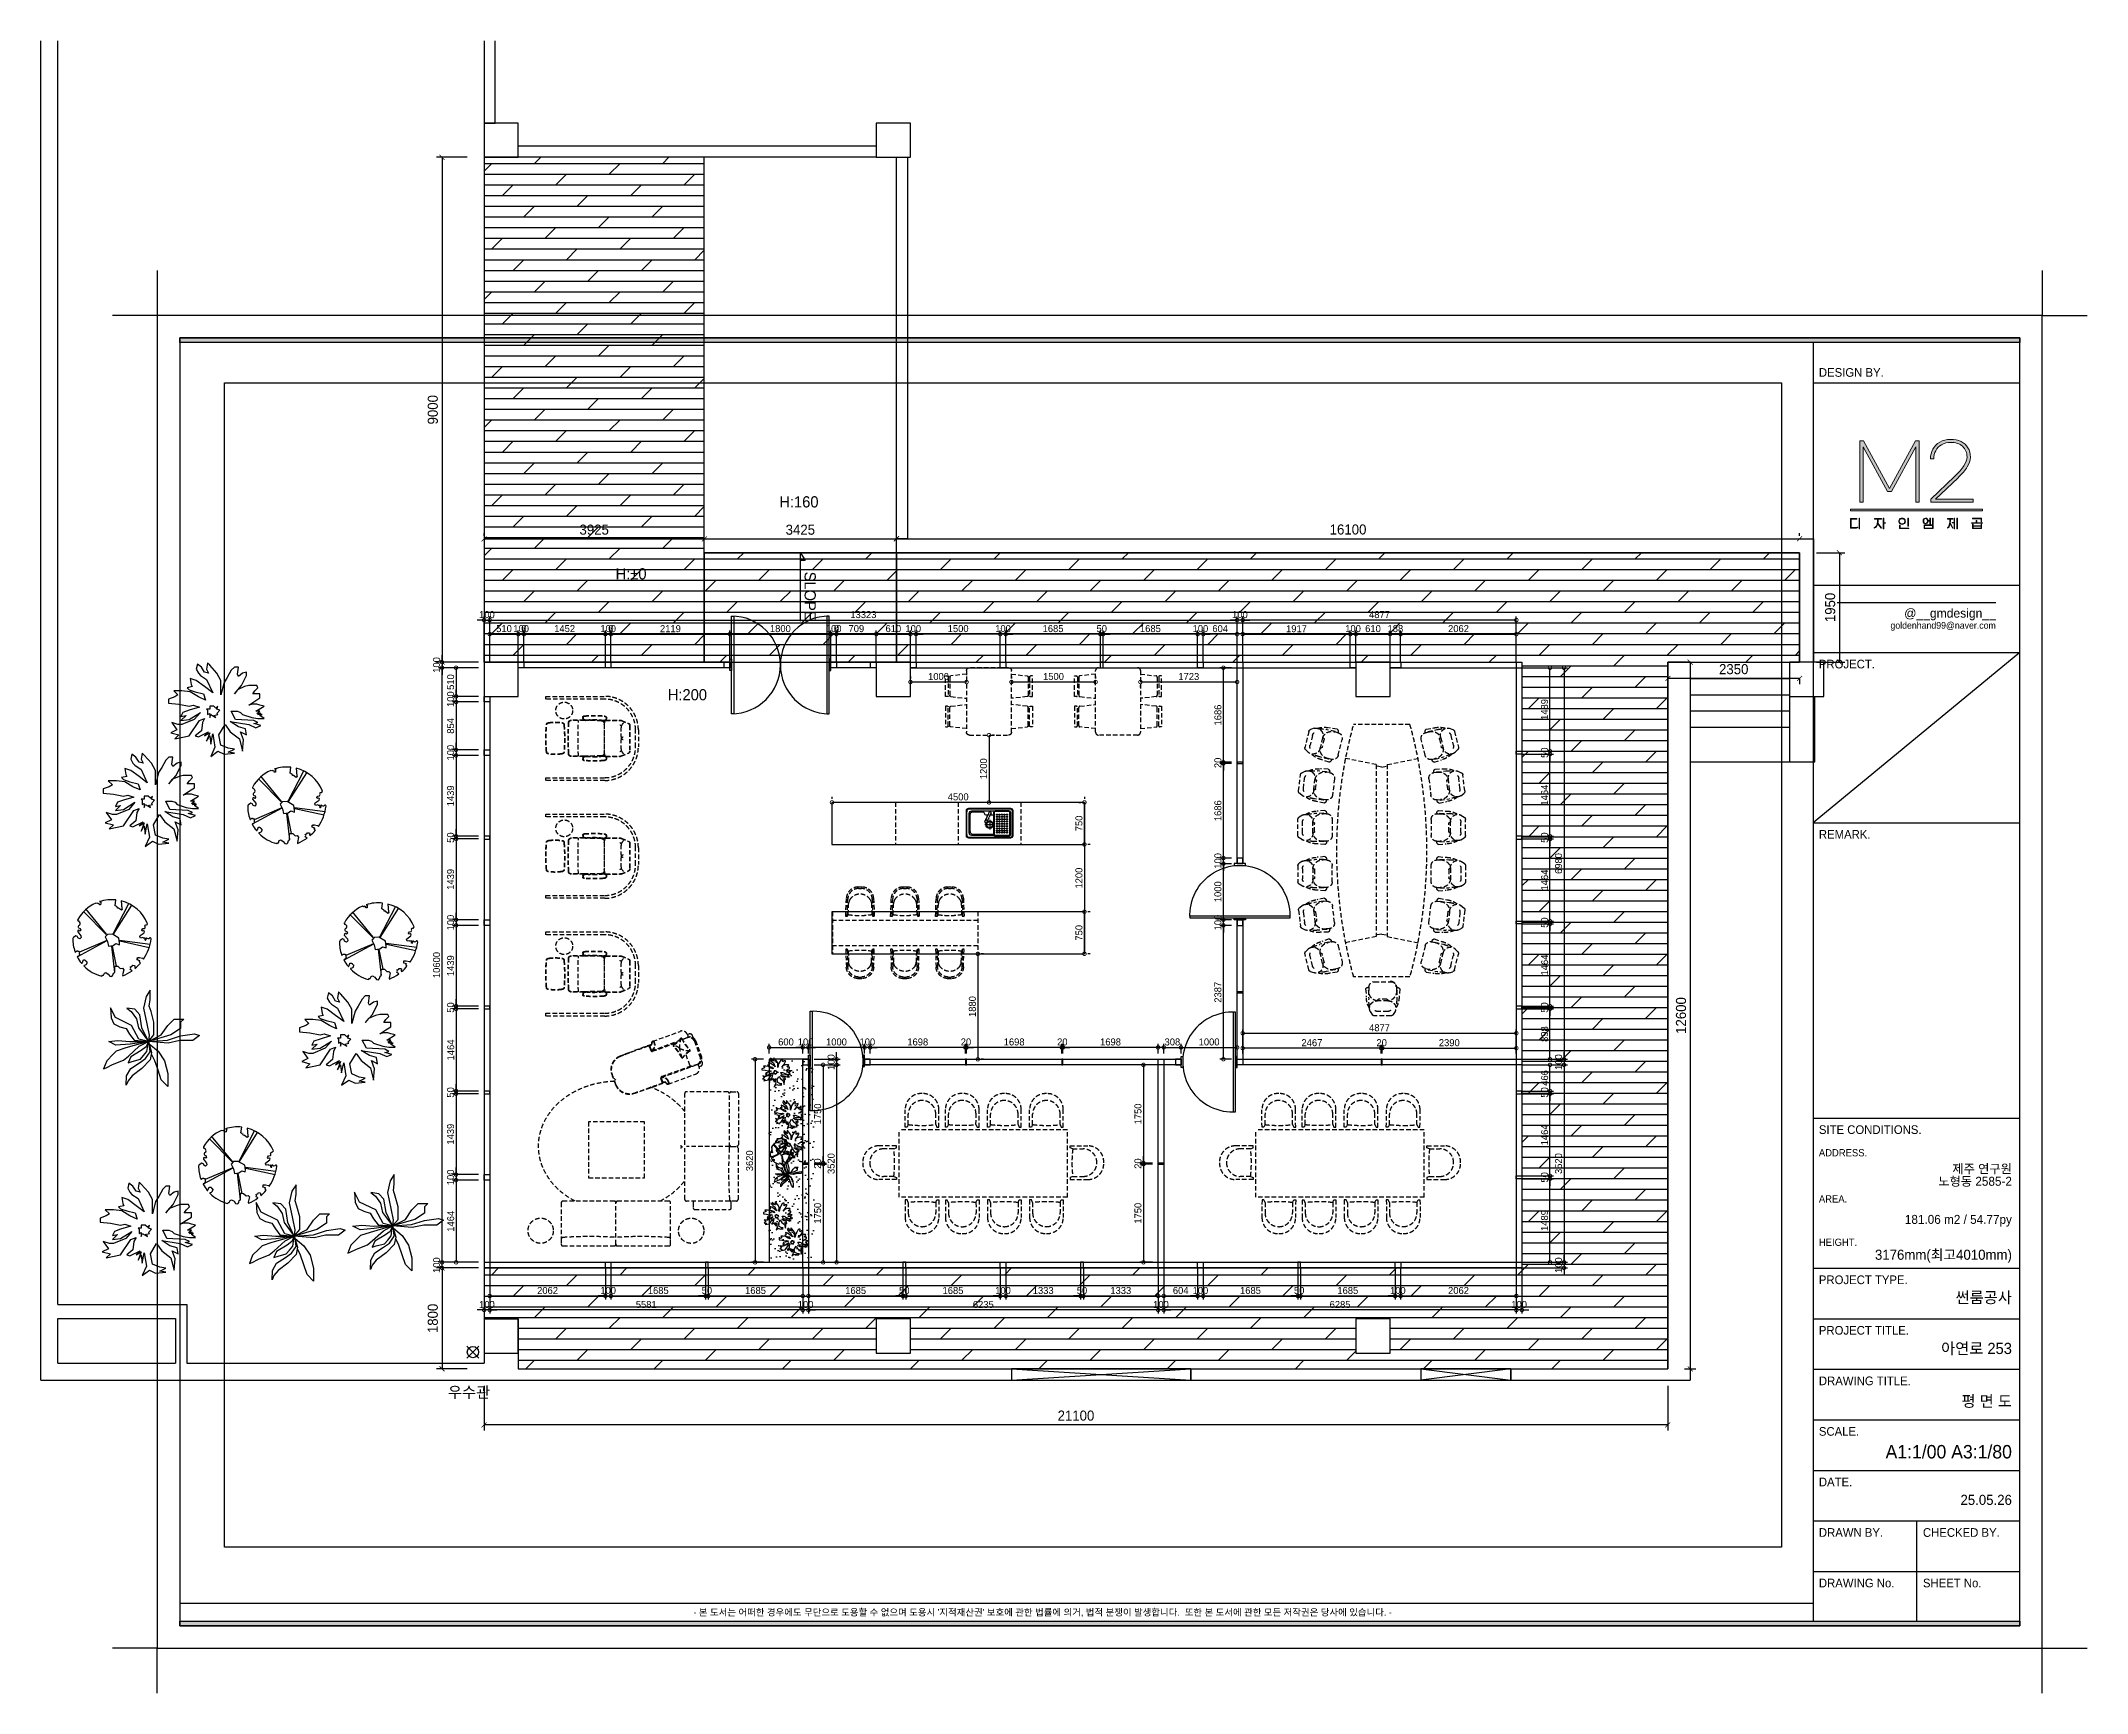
# Model space of a CAD drawing. Header units: millimetres. Extents: x 208943 to 287447, y 51026 to 80481.
# Drawn here: x 208943 to 245417, y 51026 to 80481 of the extents above; entities that cross this region are included whole.
import ezdxf
from ezdxf.enums import TextEntityAlignment as Align

# ---------------------------------------------------------------- set-up
doc = ezdxf.new("R2010")
doc.units = ezdxf.units.MM
doc.header["$LTSCALE"] = 100
doc.header["$PDMODE"] = 3
doc.linetypes.add('DH-HID2', pattern=[1.2, 0.8, -0.4])
doc.layers.get('DEFPOINTS').update_dxf_attribs({"color": 248})
for name, color, linetype in [('0-ELC TEXT', 7, 'Continuous'), ('07-DIM WAL', 5, 'Continuous'), ('2CONTINUOUS', 2, 'Continuous'), ('_U+B808_U+C774_U+C5B4 2', 7, 'Continuous'), ('C-WALL2', 3, 'Continuous'), ('C-WIN', 4, 'Continuous'), ('CO-DO-FR', 7, 'Continuous'), ('CO-DOOR', 8, 'Continuous'), ('CO-FURB-DN', 9, 'Continuous'), ('CO-TREE', 251, 'Continuous'), ('E-FUR(FIX)', 6, 'Continuous'), ('E-HAT', 251, 'Continuous'), ('F-SYM', 7, 'Continuous'), ('FORM(YOURNAME)-11', 1, 'Continuous'), ('FORM(YOURNAME)-11 @ 1', 1, 'Continuous'), ('FU-FURM', 251, 'DH-HID2'), ('TB-TEXT', 4, 'Continuous')]:
    doc.layers.add(name, color=color, linetype=linetype)
doc.styles.add('HY울릉도L', font='Expo M.ttf')
doc.styles.add('YOURNAME', font='HY울릉도M.TTF')
doc.styles.add('코레일둥고', font='Korail_Round_Gothic_Medium.ttf')
doc.dimstyles.new('50', dxfattribs={"dimscale": 50, "dimtxt": 2.5, "dimasz": 2.5, "dimexe": 1.25, "dimexo": 2, "dimtad": 1, "dimdec": 0, "dimtxsty": 'HY울릉도L', "dimblk": 'DOTSMALL', "dimcen": 2.5, "dimclrd": 1, "dimclre": 1, "dimclrt": 7, "dimadec": 0, "dimazin": 0, "dimtfac": 1, "dimtdec": 0, "dimtix": 1, "dimtmove": 0, "dimatfit": 3, "dimldrblk": 'DOTSMALL', "dimfxl": 0, "dimarcsym": 0})
doc.dimstyles.new('YOURNAME-100', dxfattribs={"dimscale": 100, "dimtxt": 1.8, "dimasz": 0.9, "dimexe": 1, "dimexo": 3, "dimgap": 0.7, "dimtad": 1, "dimdec": 0, "dimzin": 0, "dimdsep": 46, "dimtxsty": 'YOURNAME', "dimblk": 'ARCHTICK', "dimcen": 0, "dimclrd": 1, "dimclre": 1, "dimclrt": 7, "dimadec": 0, "dimazin": 0, "dimtfac": 1, "dimtdec": 0, "dimtix": 1, "dimtmove": 2, "dimatfit": 3, "dimldrblk": 'ARCHTICK', "dimfxl": 0, "dimtolj": 1, "dimtzin": 0, "dimarcsym": 0})

msp = doc.modelspace()

# ---------------------------------------------------------------- texts
at = {"layer": '0-ELC TEXT', "style": '코레일둥고'}
for s, p in [('H:160', (222106, 72163.6)), ('H:±0', (219187.4, 70880.7)), ('H:200', (220117.8, 68725.3)), ('우수관', (216197.6, 56290))]:
    msp.add_text(s, height=200, dxfattribs=at).set_placement(p)
msp.add_text('SLOPE', height=200, rotation=270, dxfattribs=at).set_placement((222555.5, 71018.7))

# ---------------------------------------------------------------- blocks, each defined once
blk = doc.blocks.new('block 34')
at = {"layer": '_U+B808_U+C774_U+C5B4 2'}
h = blk.add_hatch(color=35, dxfattribs=at)
h.dxf.hatch_style = 2
h.paths.add_polyline_path([(674.6, -105.53), (675.73, -105.53), (683.42, -119.69), (691.1, -105.53), (692.22, -105.53), (692.22, -123.82), (691.22, -123.82), (691.22, -107.31), (683.97, -120.67), (682.84, -120.67), (675.59, -107.31), (675.59, -123.82), (674.6, -123.82)])
h = blk.add_hatch(color=35, dxfattribs=at)
h.dxf.hatch_style = 2
edge = h.paths.add_edge_path()
edge.add_spline(control_points=[(704.68, -105.78), (705.57, -106.21), (706.25, -106.83), (706.73, -107.63), (707.21, -108.43), (707.45, -109.38), (707.45, -110.46), (707.45, -111.43), (707.14, -112.39), (706.53, -113.34), (705.92, -114.29), (704.98, -115.38), (703.7, -116.62), (703.7, -116.62), (697.12, -122.91), (697.12, -122.91), (697.12, -122.91), (708.26, -122.91), (708.26, -122.91), (708.26, -122.91), (708.26, -123.82), (708.26, -123.82), (708.26, -123.82), (695.66, -123.82), (695.66, -123.82), (695.66, -123.82), (695.66, -122.91), (695.66, -122.91), (695.66, -122.91), (702.73, -116.15), (702.73, -116.15), (703.99, -114.93), (704.93, -113.86), (705.54, -112.95), (706.15, -112.03), (706.45, -111.2), (706.45, -110.46), (706.45, -109.07), (706.01, -107.98), (705.12, -107.2), (704.23, -106.42), (703.05, -106.03), (701.57, -106.03), (700.53, -106.03), (699.64, -106.26), (698.89, -106.71), (698.15, -107.15), (697.57, -107.75), (697.18, -108.5), (696.79, -109.25), (696.59, -110.06), (696.59, -110.94), (696.59, -110.94), (695.59, -110.94), (695.59, -110.94), (695.59, -109.89), (695.83, -108.93), (696.3, -108.05), (696.77, -107.17), (697.46, -106.46), (698.36, -105.93), (699.26, -105.4), (700.33, -105.13), (701.57, -105.13), (702.76, -105.13), (703.79, -105.35), (704.68, -105.78)], knot_values=[0, 0, 0, 0, 1, 1, 1, 2, 2, 2, 3, 3, 3, 4, 4, 4, 5, 5, 5, 6, 6, 6, 7, 7, 7, 8, 8, 8, 9, 9, 9, 10, 10, 10, 11, 11, 11, 12, 12, 12, 13, 13, 13, 14, 14, 14, 15, 15, 15, 16, 16, 16, 17, 17, 17, 18, 18, 18, 19, 19, 19, 20, 20, 20, 21, 21, 21, 22, 22, 22, 22], degree=3, periodic=0)
at = {"layer": '_U+B808_U+C774_U+C5B4 2', "lineweight": 0}
blk.add_lwpolyline([(674.6, -105.53), (675.73, -105.53), (683.42, -119.69), (691.1, -105.53), (692.22, -105.53), (692.22, -123.82), (691.22, -123.82), (691.22, -107.31), (683.97, -120.67), (682.84, -120.67), (675.59, -107.31), (675.59, -123.82), (674.6, -123.82), (674.6, -105.53)], dxfattribs=at)
blk.add_open_spline([(704.68, -105.78), (705.57, -106.21), (706.25, -106.83), (706.73, -107.63), (707.21, -108.43), (707.45, -109.38), (707.45, -110.46), (707.45, -111.43), (707.14, -112.39), (706.53, -113.34), (705.92, -114.29), (704.98, -115.38), (703.7, -116.62), (703.7, -116.62), (697.12, -122.91), (697.12, -122.91), (697.12, -122.91), (708.26, -122.91), (708.26, -122.91), (708.26, -122.91), (708.26, -123.82), (708.26, -123.82), (708.26, -123.82), (695.66, -123.82), (695.66, -123.82), (695.66, -123.82), (695.66, -122.91), (695.66, -122.91), (695.66, -122.91), (702.73, -116.15), (702.73, -116.15), (703.99, -114.93), (704.93, -113.86), (705.54, -112.95), (706.15, -112.03), (706.45, -111.2), (706.45, -110.46), (706.45, -109.07), (706.01, -107.98), (705.12, -107.2), (704.23, -106.42), (703.05, -106.03), (701.57, -106.03), (700.53, -106.03), (699.64, -106.26), (698.89, -106.71), (698.15, -107.15), (697.57, -107.75), (697.18, -108.5), (696.79, -109.25), (696.59, -110.06), (696.59, -110.94), (696.59, -110.94), (695.59, -110.94), (695.59, -110.94), (695.59, -109.89), (695.83, -108.93), (696.3, -108.05), (696.77, -107.17), (697.46, -106.46), (698.36, -105.93), (699.26, -105.4), (700.33, -105.13), (701.57, -105.13), (702.76, -105.13), (703.79, -105.35), (704.68, -105.78)], degree=3, knots=[0, 0, 0, 0, 1, 1, 1, 2, 2, 2, 3, 3, 3, 4, 4, 4, 5, 5, 5, 6, 6, 6, 7, 7, 7, 8, 8, 8, 9, 9, 9, 10, 10, 10, 11, 11, 11, 12, 12, 12, 13, 13, 13, 14, 14, 14, 15, 15, 15, 16, 16, 16, 17, 17, 17, 18, 18, 18, 19, 19, 19, 20, 20, 20, 21, 21, 21, 22, 22, 22, 22], dxfattribs=at)
blk = doc.blocks.new('block 35')
at = {"layer": '_U+B808_U+C774_U+C5B4 2'}
h = blk.add_hatch(color=35, dxfattribs=at)
h.dxf.hatch_style = 2
edge = h.paths.add_edge_path()
edge.add_spline(control_points=[(673.72, -128.8), (673.72, -128.8), (672, -128.8), (672, -128.8), (672, -128.8), (672, -131.36), (672, -131.36), (672, -131.36), (673.14, -131.36), (673.14, -131.36), (673.29, -131.36), (673.44, -131.34), (673.6, -131.31), (673.75, -131.28), (673.88, -131.24), (673.98, -131.2), (673.98, -131.2), (673.98, -131.35), (673.98, -131.35), (673.88, -131.4), (673.75, -131.44), (673.6, -131.47), (673.45, -131.49), (673.3, -131.51), (673.14, -131.51), (673.14, -131.51), (671.83, -131.51), (671.83, -131.51), (671.83, -131.51), (671.83, -128.65), (671.83, -128.65), (671.83, -128.65), (673.72, -128.65), (673.72, -128.65), (673.72, -128.65), (673.72, -128.8), (673.72, -128.8)], knot_values=[0, 0, 0, 0, 1, 1, 1, 2, 2, 2, 3, 3, 3, 4, 4, 4, 5, 5, 5, 6, 6, 6, 7, 7, 7, 8, 8, 8, 9, 9, 9, 10, 10, 10, 11, 11, 11, 12, 12, 12, 12], degree=3, periodic=0)
h.paths.add_polyline_path([(674.54, -131.73), (674.38, -131.74), (674.38, -128.5), (674.54, -128.5)])
h = blk.add_hatch(color=35, dxfattribs=at)
h.dxf.hatch_style = 2
edge = h.paths.add_edge_path()
edge.add_spline(control_points=[(679.96, -130.01), (679.96, -130.01), (681.09, -131.37), (681.09, -131.37), (681.09, -131.37), (680.96, -131.47), (680.96, -131.47), (680.96, -131.47), (679.92, -130.19), (679.92, -130.19), (679.82, -130.57), (679.69, -130.87), (679.52, -131.09), (679.35, -131.32), (679.14, -131.46), (678.9, -131.51), (678.9, -131.51), (678.9, -131.36), (678.9, -131.36), (679.11, -131.3), (679.3, -131.16), (679.45, -130.93), (679.6, -130.7), (679.71, -130.39), (679.79, -130.03), (679.86, -129.66), (679.91, -129.25), (679.91, -128.8), (679.91, -128.8), (678.97, -128.8), (678.97, -128.8), (678.97, -128.8), (678.97, -128.65), (678.97, -128.65), (678.97, -128.65), (681, -128.65), (681, -128.65), (681, -128.65), (681, -128.8), (681, -128.8), (681, -128.8), (680.07, -128.8), (680.07, -128.8), (680.06, -129.26), (680.03, -129.66), (679.96, -130.01)], knot_values=[0, 0, 0, 0, 1, 1, 1, 2, 2, 2, 3, 3, 3, 4, 4, 4, 5, 5, 5, 6, 6, 6, 7, 7, 7, 8, 8, 8, 9, 9, 9, 10, 10, 10, 11, 11, 11, 12, 12, 12, 13, 13, 13, 14, 14, 14, 15, 15, 15, 15], degree=3, periodic=0)
h.paths.add_polyline_path([(682.21, -130.06), (681.69, -130.06), (681.69, -131.73), (681.54, -131.73), (681.54, -128.5), (681.69, -128.5), (681.69, -129.92), (682.21, -129.92)])
h = blk.add_hatch(color=35, dxfattribs=at)
h.dxf.hatch_style = 2
edge = h.paths.add_edge_path()
edge.add_spline(control_points=[(687.69, -128.68), (687.84, -128.76), (687.95, -128.87), (688.03, -129.01), (688.11, -129.15), (688.15, -129.3), (688.15, -129.47), (688.15, -129.64), (688.11, -129.8), (688.03, -129.94), (687.95, -130.08), (687.84, -130.19), (687.69, -130.27), (687.54, -130.35), (687.36, -130.39), (687.15, -130.39), (686.95, -130.39), (686.77, -130.35), (686.62, -130.27), (686.47, -130.19), (686.36, -130.08), (686.28, -129.94), (686.2, -129.8), (686.16, -129.64), (686.16, -129.47), (686.16, -129.3), (686.2, -129.15), (686.28, -129.01), (686.36, -128.87), (686.47, -128.76), (686.62, -128.68), (686.77, -128.6), (686.95, -128.56), (687.15, -128.56), (687.36, -128.56), (687.54, -128.6), (687.69, -128.68)], knot_values=[0, 0, 0, 0, 1, 1, 1, 2, 2, 2, 3, 3, 3, 4, 4, 4, 5, 5, 5, 6, 6, 6, 7, 7, 7, 8, 8, 8, 9, 9, 9, 10, 10, 10, 11, 11, 11, 12, 12, 12, 12], degree=3, periodic=0)
edge = h.paths.add_edge_path()
edge.add_spline(control_points=[(686.72, -128.79), (686.59, -128.86), (686.49, -128.95), (686.43, -129.07), (686.36, -129.18), (686.32, -129.32), (686.32, -129.47), (686.32, -129.63), (686.36, -129.76), (686.43, -129.88), (686.49, -130), (686.59, -130.09), (686.72, -130.15), (686.84, -130.22), (686.99, -130.25), (687.15, -130.25), (687.32, -130.25), (687.46, -130.22), (687.59, -130.15), (687.72, -130.09), (687.81, -130), (687.88, -129.88), (687.95, -129.76), (687.98, -129.63), (687.98, -129.47), (687.98, -129.32), (687.95, -129.18), (687.88, -129.07), (687.81, -128.95), (687.72, -128.86), (687.59, -128.79), (687.46, -128.73), (687.32, -128.7), (687.15, -128.7), (686.99, -128.7), (686.84, -128.73), (686.72, -128.79)], knot_values=[0, 0, 0, 0, 1, 1, 1, 2, 2, 2, 3, 3, 3, 4, 4, 4, 5, 5, 5, 6, 6, 6, 7, 7, 7, 8, 8, 8, 9, 9, 9, 10, 10, 10, 11, 11, 11, 12, 12, 12, 12], degree=3, periodic=0)
h.paths.add_polyline_path([(686.6, -131.51), (689.15, -131.51), (689.15, -131.66), (686.44, -131.66), (686.44, -130.66), (686.6, -130.66)])
h.paths.add_polyline_path([(689.03, -130.91), (688.87, -130.91), (688.87, -128.5), (689.03, -128.5)])
h = blk.add_hatch(color=35, dxfattribs=at)
h.dxf.hatch_style = 2
edge = h.paths.add_edge_path()
edge.add_spline(control_points=[(694.67, -130), (694.55, -130.16), (694.37, -130.23), (694.14, -130.23), (693.91, -130.23), (693.73, -130.16), (693.61, -130), (693.48, -129.84), (693.42, -129.64), (693.42, -129.39), (693.42, -129.14), (693.48, -128.94), (693.61, -128.78), (693.73, -128.62), (693.91, -128.54), (694.14, -128.54), (694.35, -128.54), (694.51, -128.61), (694.63, -128.74), (694.75, -128.87), (694.83, -129.04), (694.85, -129.25), (694.85, -129.25), (695.45, -129.25), (695.45, -129.25), (695.45, -129.25), (695.45, -128.52), (695.45, -128.52), (695.45, -128.52), (695.61, -128.52), (695.61, -128.52), (695.61, -128.52), (695.61, -130.29), (695.61, -130.29), (695.61, -130.29), (695.45, -130.29), (695.45, -130.29), (695.45, -130.29), (695.45, -129.4), (695.45, -129.4), (695.45, -129.4), (694.86, -129.4), (694.86, -129.4), (694.85, -129.64), (694.79, -129.85), (694.67, -130)], knot_values=[0, 0, 0, 0, 1, 1, 1, 2, 2, 2, 3, 3, 3, 4, 4, 4, 5, 5, 5, 6, 6, 6, 7, 7, 7, 8, 8, 8, 9, 9, 9, 10, 10, 10, 11, 11, 11, 12, 12, 12, 13, 13, 13, 14, 14, 14, 15, 15, 15, 15], degree=3, periodic=0)
edge = h.paths.add_edge_path()
edge.add_spline(control_points=[(693.73, -129.9), (693.83, -130.03), (693.97, -130.09), (694.14, -130.09), (694.31, -130.09), (694.45, -130.03), (694.55, -129.9), (694.65, -129.78), (694.7, -129.61), (694.7, -129.39), (694.7, -129.17), (694.65, -129), (694.55, -128.87), (694.45, -128.75), (694.31, -128.69), (694.14, -128.69), (693.97, -128.69), (693.83, -128.75), (693.73, -128.87), (693.63, -129), (693.58, -129.17), (693.58, -129.39), (693.58, -129.61), (693.63, -129.78), (693.73, -129.9)], knot_values=[0, 0, 0, 0, 1, 1, 1, 2, 2, 2, 3, 3, 3, 4, 4, 4, 5, 5, 5, 6, 6, 6, 7, 7, 7, 8, 8, 8, 8], degree=3, periodic=0)
h.paths.add_polyline_path([(693.69, -130.55), (696.36, -130.55), (696.36, -131.66), (693.69, -131.66)])
h.paths.add_polyline_path([(693.85, -131.51), (696.2, -131.51), (696.2, -130.7), (693.85, -130.7)])
h.paths.add_polyline_path([(696.36, -128.5), (696.36, -130.32), (696.2, -130.32), (696.2, -128.5)])
h = blk.add_hatch(color=35, dxfattribs=at)
h.dxf.hatch_style = 2
edge = h.paths.add_edge_path()
edge.add_spline(control_points=[(701.46, -129.93), (701.46, -129.93), (702.28, -131.39), (702.28, -131.39), (702.28, -131.39), (702.15, -131.47), (702.15, -131.47), (702.15, -131.47), (701.43, -130.17), (701.43, -130.17), (701.3, -130.94), (701.03, -131.39), (700.63, -131.51), (700.63, -131.51), (700.63, -131.35), (700.63, -131.35), (700.88, -131.26), (701.06, -130.99), (701.18, -130.55), (701.3, -130.1), (701.37, -129.52), (701.37, -128.8), (701.37, -128.8), (700.67, -128.8), (700.67, -128.8), (700.67, -128.8), (700.67, -128.65), (700.67, -128.65), (700.67, -128.65), (702.19, -128.65), (702.19, -128.65), (702.19, -128.65), (702.19, -128.8), (702.19, -128.8), (702.19, -128.8), (701.53, -128.8), (701.53, -128.8), (701.52, -129.25), (701.5, -129.63), (701.46, -129.93)], knot_values=[0, 0, 0, 0, 1, 1, 1, 2, 2, 2, 3, 3, 3, 4, 4, 4, 5, 5, 5, 6, 6, 6, 7, 7, 7, 8, 8, 8, 9, 9, 9, 10, 10, 10, 11, 11, 11, 12, 12, 12, 13, 13, 13, 13], degree=3, periodic=0)
h.paths.add_polyline_path([(702.59, -128.52), (702.75, -128.52), (702.75, -131.68), (702.59, -131.68), (702.59, -129.95), (702, -129.95), (702, -129.8), (702.59, -129.8)])
h.paths.add_polyline_path([(703.61, -128.5), (703.61, -131.73), (703.45, -131.73), (703.45, -128.5)])
h = blk.add_hatch(color=35, dxfattribs=at)
h.dxf.hatch_style = 2
h.paths.add_polyline_path([(711.02, -129.93), (711.02, -130.07), (707.82, -130.07), (707.82, -129.93), (709.16, -129.93), (709.16, -129.2), (709.32, -129.2), (709.32, -129.93)])
h.paths.add_polyline_path([(710.61, -128.72), (708.07, -128.72), (708.07, -128.57), (710.77, -128.57), (710.77, -129.64), (710.61, -129.64)])
h.paths.add_polyline_path([(710.61, -130.36), (710.77, -130.36), (710.77, -131.66), (708.08, -131.66), (708.08, -130.36), (708.24, -130.36), (708.24, -130.83), (710.61, -130.83)])
h.paths.add_polyline_path([(710.61, -131.52), (710.61, -130.97), (708.24, -130.97), (708.24, -131.52)])
at = {"layer": '_U+B808_U+C774_U+C5B4 2', "lineweight": 0}
for points in [[(674.54, -131.73), (674.38, -131.74), (674.38, -128.5), (674.54, -128.5), (674.54, -131.73)], [(682.21, -130.06), (681.69, -130.06), (681.69, -131.73), (681.54, -131.73), (681.54, -128.5), (681.69, -128.5), (681.69, -129.92), (682.21, -129.92), (682.21, -130.06)], [(686.6, -131.51), (689.15, -131.51), (689.15, -131.66), (686.44, -131.66), (686.44, -130.66), (686.6, -130.66), (686.6, -131.51)], [(689.03, -130.91), (688.87, -130.91), (688.87, -128.5), (689.03, -128.5), (689.03, -130.91)], [(693.69, -130.55), (696.36, -130.55), (696.36, -131.66), (693.69, -131.66), (693.69, -130.55)], [(693.85, -131.51), (696.2, -131.51), (696.2, -130.7), (693.85, -130.7), (693.85, -131.51)], [(696.36, -128.5), (696.36, -130.32), (696.2, -130.32), (696.2, -128.5), (696.36, -128.5)], [(702.59, -128.52), (702.75, -128.52), (702.75, -131.68), (702.59, -131.68), (702.59, -129.95), (702, -129.95), (702, -129.8), (702.59, -129.8), (702.59, -128.52)], [(703.61, -128.5), (703.61, -131.73), (703.45, -131.73), (703.45, -128.5), (703.61, -128.5)], [(711.02, -129.93), (711.02, -130.07), (707.82, -130.07), (707.82, -129.93), (709.16, -129.93), (709.16, -129.2), (709.32, -129.2), (709.32, -129.93), (711.02, -129.93)], [(710.61, -128.72), (708.07, -128.72), (708.07, -128.57), (710.77, -128.57), (710.77, -129.64), (710.61, -129.64), (710.61, -128.72)], [(710.61, -130.36), (710.77, -130.36), (710.77, -131.66), (708.08, -131.66), (708.08, -130.36), (708.24, -130.36), (708.24, -130.83), (710.61, -130.83), (710.61, -130.36)], [(710.61, -131.52), (710.61, -130.97), (708.24, -130.97), (708.24, -131.52), (710.61, -131.52)]]:
    blk.add_lwpolyline(points, dxfattribs=at)
for points, knots in [([(673.72, -128.8), (673.72, -128.8), (672, -128.8), (672, -128.8), (672, -128.8), (672, -131.36), (672, -131.36), (672, -131.36), (673.14, -131.36), (673.14, -131.36), (673.29, -131.36), (673.44, -131.34), (673.6, -131.31), (673.75, -131.28), (673.88, -131.24), (673.98, -131.2), (673.98, -131.2), (673.98, -131.35), (673.98, -131.35), (673.88, -131.4), (673.75, -131.44), (673.6, -131.47), (673.45, -131.49), (673.3, -131.51), (673.14, -131.51), (673.14, -131.51), (671.83, -131.51), (671.83, -131.51), (671.83, -131.51), (671.83, -128.65), (671.83, -128.65), (671.83, -128.65), (673.72, -128.65), (673.72, -128.65), (673.72, -128.65), (673.72, -128.8), (673.72, -128.8)], [0, 0, 0, 0, 1, 1, 1, 2, 2, 2, 3, 3, 3, 4, 4, 4, 5, 5, 5, 6, 6, 6, 7, 7, 7, 8, 8, 8, 9, 9, 9, 10, 10, 10, 11, 11, 11, 12, 12, 12, 12]), ([(679.96, -130.01), (679.96, -130.01), (681.09, -131.37), (681.09, -131.37), (681.09, -131.37), (680.96, -131.47), (680.96, -131.47), (680.96, -131.47), (679.92, -130.19), (679.92, -130.19), (679.82, -130.57), (679.69, -130.87), (679.52, -131.09), (679.35, -131.32), (679.14, -131.46), (678.9, -131.51), (678.9, -131.51), (678.9, -131.36), (678.9, -131.36), (679.11, -131.3), (679.3, -131.16), (679.45, -130.93), (679.6, -130.7), (679.71, -130.39), (679.79, -130.03), (679.86, -129.66), (679.91, -129.25), (679.91, -128.8), (679.91, -128.8), (678.97, -128.8), (678.97, -128.8), (678.97, -128.8), (678.97, -128.65), (678.97, -128.65), (678.97, -128.65), (681, -128.65), (681, -128.65), (681, -128.65), (681, -128.8), (681, -128.8), (681, -128.8), (680.07, -128.8), (680.07, -128.8), (680.06, -129.26), (680.03, -129.66), (679.96, -130.01)], [0, 0, 0, 0, 1, 1, 1, 2, 2, 2, 3, 3, 3, 4, 4, 4, 5, 5, 5, 6, 6, 6, 7, 7, 7, 8, 8, 8, 9, 9, 9, 10, 10, 10, 11, 11, 11, 12, 12, 12, 13, 13, 13, 14, 14, 14, 15, 15, 15, 15]), ([(687.69, -128.68), (687.84, -128.76), (687.95, -128.87), (688.03, -129.01), (688.11, -129.15), (688.15, -129.3), (688.15, -129.47), (688.15, -129.64), (688.11, -129.8), (688.03, -129.94), (687.95, -130.08), (687.84, -130.19), (687.69, -130.27), (687.54, -130.35), (687.36, -130.39), (687.15, -130.39), (686.95, -130.39), (686.77, -130.35), (686.62, -130.27), (686.47, -130.19), (686.36, -130.08), (686.28, -129.94), (686.2, -129.8), (686.16, -129.64), (686.16, -129.47), (686.16, -129.3), (686.2, -129.15), (686.28, -129.01), (686.36, -128.87), (686.47, -128.76), (686.62, -128.68), (686.77, -128.6), (686.95, -128.56), (687.15, -128.56), (687.36, -128.56), (687.54, -128.6), (687.69, -128.68)], [0, 0, 0, 0, 1, 1, 1, 2, 2, 2, 3, 3, 3, 4, 4, 4, 5, 5, 5, 6, 6, 6, 7, 7, 7, 8, 8, 8, 9, 9, 9, 10, 10, 10, 11, 11, 11, 12, 12, 12, 12]), ([(686.72, -128.79), (686.59, -128.86), (686.49, -128.95), (686.43, -129.07), (686.36, -129.18), (686.32, -129.32), (686.32, -129.47), (686.32, -129.63), (686.36, -129.76), (686.43, -129.88), (686.49, -130), (686.59, -130.09), (686.72, -130.15), (686.84, -130.22), (686.99, -130.25), (687.15, -130.25), (687.32, -130.25), (687.46, -130.22), (687.59, -130.15), (687.72, -130.09), (687.81, -130), (687.88, -129.88), (687.95, -129.76), (687.98, -129.63), (687.98, -129.47), (687.98, -129.32), (687.95, -129.18), (687.88, -129.07), (687.81, -128.95), (687.72, -128.86), (687.59, -128.79), (687.46, -128.73), (687.32, -128.7), (687.15, -128.7), (686.99, -128.7), (686.84, -128.73), (686.72, -128.79)], [0, 0, 0, 0, 1, 1, 1, 2, 2, 2, 3, 3, 3, 4, 4, 4, 5, 5, 5, 6, 6, 6, 7, 7, 7, 8, 8, 8, 9, 9, 9, 10, 10, 10, 11, 11, 11, 12, 12, 12, 12]), ([(694.67, -130), (694.55, -130.16), (694.37, -130.23), (694.14, -130.23), (693.91, -130.23), (693.73, -130.16), (693.61, -130), (693.48, -129.84), (693.42, -129.64), (693.42, -129.39), (693.42, -129.14), (693.48, -128.94), (693.61, -128.78), (693.73, -128.62), (693.91, -128.54), (694.14, -128.54), (694.35, -128.54), (694.51, -128.61), (694.63, -128.74), (694.75, -128.87), (694.83, -129.04), (694.85, -129.25), (694.85, -129.25), (695.45, -129.25), (695.45, -129.25), (695.45, -129.25), (695.45, -128.52), (695.45, -128.52), (695.45, -128.52), (695.61, -128.52), (695.61, -128.52), (695.61, -128.52), (695.61, -130.29), (695.61, -130.29), (695.61, -130.29), (695.45, -130.29), (695.45, -130.29), (695.45, -130.29), (695.45, -129.4), (695.45, -129.4), (695.45, -129.4), (694.86, -129.4), (694.86, -129.4), (694.85, -129.64), (694.79, -129.85), (694.67, -130)], [0, 0, 0, 0, 1, 1, 1, 2, 2, 2, 3, 3, 3, 4, 4, 4, 5, 5, 5, 6, 6, 6, 7, 7, 7, 8, 8, 8, 9, 9, 9, 10, 10, 10, 11, 11, 11, 12, 12, 12, 13, 13, 13, 14, 14, 14, 15, 15, 15, 15]), ([(693.73, -129.9), (693.83, -130.03), (693.97, -130.09), (694.14, -130.09), (694.31, -130.09), (694.45, -130.03), (694.55, -129.9), (694.65, -129.78), (694.7, -129.61), (694.7, -129.39), (694.7, -129.17), (694.65, -129), (694.55, -128.87), (694.45, -128.75), (694.31, -128.69), (694.14, -128.69), (693.97, -128.69), (693.83, -128.75), (693.73, -128.87), (693.63, -129), (693.58, -129.17), (693.58, -129.39), (693.58, -129.61), (693.63, -129.78), (693.73, -129.9)], [0, 0, 0, 0, 1, 1, 1, 2, 2, 2, 3, 3, 3, 4, 4, 4, 5, 5, 5, 6, 6, 6, 7, 7, 7, 8, 8, 8, 8]), ([(701.46, -129.93), (701.46, -129.93), (702.28, -131.39), (702.28, -131.39), (702.28, -131.39), (702.15, -131.47), (702.15, -131.47), (702.15, -131.47), (701.43, -130.17), (701.43, -130.17), (701.3, -130.94), (701.03, -131.39), (700.63, -131.51), (700.63, -131.51), (700.63, -131.35), (700.63, -131.35), (700.88, -131.26), (701.06, -130.99), (701.18, -130.55), (701.3, -130.1), (701.37, -129.52), (701.37, -128.8), (701.37, -128.8), (700.67, -128.8), (700.67, -128.8), (700.67, -128.8), (700.67, -128.65), (700.67, -128.65), (700.67, -128.65), (702.19, -128.65), (702.19, -128.65), (702.19, -128.65), (702.19, -128.8), (702.19, -128.8), (702.19, -128.8), (701.53, -128.8), (701.53, -128.8), (701.52, -129.25), (701.5, -129.63), (701.46, -129.93)], [0, 0, 0, 0, 1, 1, 1, 2, 2, 2, 3, 3, 3, 4, 4, 4, 5, 5, 5, 6, 6, 6, 7, 7, 7, 8, 8, 8, 9, 9, 9, 10, 10, 10, 11, 11, 11, 12, 12, 12, 13, 13, 13, 13])]:
    blk.add_open_spline(points, degree=3, knots=knots, dxfattribs=at)
blk = doc.blocks.new('block 33')
at = {"layer": '_U+B808_U+C774_U+C5B4 2'}
for name in ['block 34', 'block 35']:
    blk.add_blockref(name, (0, 0), dxfattribs=at)
blk = doc.blocks.new('block 32')
at = {"layer": '_U+B808_U+C774_U+C5B4 2'}
h = blk.add_hatch(color=35, dxfattribs=at)
h.dxf.hatch_style = 2
h.paths.add_polyline_path([(711.02, -126.32), (671.83, -126.32), (671.83, -125.91), (711.02, -125.91)])
at = {"layer": '_U+B808_U+C774_U+C5B4 2', "lineweight": 0}
blk.add_lwpolyline([(711.02, -126.32), (671.83, -126.32), (671.83, -125.91), (711.02, -125.91), (711.02, -126.32)], dxfattribs=at)
at = {"layer": '_U+B808_U+C774_U+C5B4 2'}
blk.add_blockref('block 33', (0, 0), dxfattribs=at)
blk = doc.blocks.new('FORM-PLAN')
at = {"layer": 'FORM(YOURNAME)-11'}
h = blk.add_hatch(color=256, dxfattribs=at)
h.dxf.hatch_style = 1
h.paths.add_polyline_path([(-71444, 55115), (10556, 55115), (10556, 54915), (-71444, 54915)])
h.paths.add_polyline_path([(-71444, -2085), (10556, -2085), (10556, -2285), (-71444, -2285)])
at = {"layer": 'DEFPOINTS', "color": 158}
for p, q in [((1346, 54915), (1346, -2085)), ((1346, 53115), (10556, 53115)), ((1346, 44093), (10556, 44093)), ((10556, 41093), (1346, 33504)), ((1346, -1285), (-71444, -1285))]:
    blk.add_line(p, q, dxfattribs=at)
at = {"layer": 'DEFPOINTS', "color": 1}
for points in [[(-72444, 58115), (-72444, 56115), (-74444, 56115)], [(11556, 58115), (11556, 56115), (13556, 56115)], [(-72444, -5285), (-72444, -3285), (-74444, -3285)], [(11556, -5285), (11556, -3285), (13556, -3285)]]:
    blk.add_lwpolyline(points, dxfattribs=at)
at = {"layer": 'DEFPOINTS', "color": 158}
for points in [[(-71444, -2285), (10556, -2285), (10556, 55115), (-71444, 55115)], [(-69444, 53115), (-64, 53115), (-64, 1215), (-69444, 1215)]]:
    blk.add_lwpolyline(points, close=True, dxfattribs=at)
at = {"layer": 'FORM(YOURNAME)-11', "color": 251}
blk.add_line((2415, 43323), (9487, 43323), dxfattribs=at)
at = {"layer": 'FORM(YOURNAME)-11', "color": 14}
for p, q in [((1346, 41093), (10556, 41093)), ((1346, 33504), (10556, 33504)), ((1346, 20344), (10556, 20344)), ((1346, 13651), (10556, 13651)), ((1346, 11398), (10556, 11398)), ((1346, 9146), (10556, 9146)), ((1346, 6893), (10556, 6893)), ((1346, 4641), (10556, 4641)), ((1346, 2388), (10556, 2388)), ((5951, 2388), (5951, -2085)), ((1346, 136), (10556, 136))]:
    blk.add_line(p, q, dxfattribs=at)
at = {"layer": 'FORM(YOURNAME)-11', "color": 250}
blk.add_lwpolyline([(-72444, -3285), (11556, -3285), (11556, 56115), (-72444, 56115)], close=True, dxfattribs=at)
at = {"layer": 'FORM(YOURNAME)-11'}
for points in [[(-71444, 55115), (10556, 55115), (10556, 54915), (-71444, 54915)], [(-71444, -2085), (10556, -2085), (10556, -2285), (-71444, -2285)]]:
    blk.add_lwpolyline(points, close=True, dxfattribs=at)
at = {"layer": '_U+B808_U+C774_U+C5B4 2', "xscale": 150, "yscale": 150, "zscale": 150}
blk.add_blockref('block 32', (-97763, 66364), dxfattribs=at)
at = {"layer": 'FORM(YOURNAME)-11', "color": 14, "style": 'YOURNAME'}
for s, height, p in [('DESIGN BY.', 386.1, (1603, 53577)), ('PROJECT.', 386.1, (1603, 40579)), ('REMARK.', 386.1, (1603, 32989)), ('SITE CONDITIONS.', 386.14, (1603, 19829)), ('PROJECT TYPE.', 386.14, (1603, 13136)), ('PROJECT TITLE.', 386.14, (1603, 10883)), ('DRAWING TITLE.', 386.14, (1603, 8631)), ('SCALE.', 386.1, (1603, 6378)), ('DATE.', 386.1, (1603, 4126)), ('DRAWN BY.', 386.1, (1603, 1873)), ('CHECKED BY.', 386.14, (6240, 1873)), ('DRAWING No.', 386.14, (1603, -379)), ('SHEET No.', 386.1, (6240, -379))]:
    blk.add_text(s, height=height, dxfattribs=at).set_placement(p, align=Align.MIDDLE_LEFT)
for s, height, width, p in [('@__gmdesign__', 400, 1.03, (9487, 42649)), ('goldenhand99@naver.com', 300, 0.995, (9487, 42154))]:
    blk.add_text(s, height=height, dxfattribs=dict(at, width=width)).set_placement(p, align=Align.RIGHT)
at = {"layer": 'FORM(YOURNAME)-11', "color": 251, "style": 'YOURNAME'}
for s, p in [('ADDRESS.', (1603, 18799)), ('AREA.', (1603, 16740)), ('HEIGHT.', (1603, 14809))]:
    blk.add_text(s, height=321.8, dxfattribs=at).set_placement(p, align=Align.MIDDLE_LEFT)
at = {"layer": 'FORM(YOURNAME)-11', "color": 1, "style": 'YOURNAME'}
blk.add_text("- 본 도서는 어떠한 경우에도 무단으로 도용할 수 없으며 도용시 '지적재산권' 보호에 관한 법률에 의거, 법적 분쟁이 발생합니다.  또한 본 도서에 관한 모든 저작권은 당사에 있습니다. -", height=300, dxfattribs=at).set_placement((-32990, -1685), align=Align.MIDDLE_CENTER)
at = {"layer": 'FORM(YOURNAME)-11', "color": 3, "style": 'YOURNAME'}
for tag, height, p in [('1', 450, (9905, 18188)), ('2', 450, (9905, 17544)), ('3', 450, (9905, 16257)), ('4', 450, (9905, 14326)), ('5', 515, (9905, 12009)), ('6', 515, (9905, 9757)), ('7', 515, (9905, 7504)), ('8', 515, (9905, 5252)), ('9', 515, (9905, 2999)), ('10', 515, (5655, 811)), ('11', 515, (9905, 747)), ('12', 515, (5655, -1441)), ('13', 515, (9905, -1441))]:
    blk.add_attdef(tag, text='', height=height, dxfattribs=at).set_placement(p, align=Align.MIDDLE_RIGHT)
blk = doc.blocks.new('*U348')
at = {"layer": 'F-SYM'}
ref = blk.add_blockref('FORM-PLAN', (239995, 53140), dxfattribs=dict(at, xscale=0.4000000000000001, yscale=0.4000000000000001, zscale=0.4000000000000001))
ref.add_attrib('4', '3176mm(최고4010mm)', dxfattribs={"layer": 'FORM(YOURNAME)-11 @ 1', "color": 3, "height": 180, "style": 'YOURNAME'}).set_placement((244077, 58841), align=Align.MIDDLE_RIGHT)
ref.add_attrib('3', '181.06 m2 / 54.77py', dxfattribs={"layer": 'FORM(YOURNAME)-11 @ 1', "color": 3, "height": 160, "style": 'YOURNAME'}).set_placement((244077, 59471), align=Align.MIDDLE_RIGHT)
ref.add_attrib('2', '노형동 2585-2', dxfattribs={"layer": 'FORM(YOURNAME)-11 @ 1', "color": 3, "height": 160, "style": 'YOURNAME'}).set_placement((244077, 60151), align=Align.MIDDLE_RIGHT)
ref.add_attrib('1', '제주 연구원', dxfattribs={"layer": 'FORM(YOURNAME)-11 @ 1', "color": 3, "height": 160, "style": 'YOURNAME'}).set_placement((244077, 60374), align=Align.MIDDLE_RIGHT)
ref.add_attrib('5', '썬룸공사', dxfattribs={"layer": 'FORM(YOURNAME)-11 @ 1', "color": 3, "height": 200, "style": 'YOURNAME'}).set_placement((244077, 58079), align=Align.MIDDLE_RIGHT)
ref.add_attrib('6', '아연로 253', dxfattribs={"layer": 'FORM(YOURNAME)-11 @ 1', "color": 3, "height": 200, "style": 'YOURNAME'}).set_placement((244077, 57171), align=Align.MIDDLE_RIGHT)
ref.add_attrib('7', '평 면 도', dxfattribs={"layer": 'FORM(YOURNAME)-11 @ 1', "color": 3, "height": 200, "style": 'YOURNAME'}).set_placement((244077, 56231), align=Align.MIDDLE_RIGHT)
ref.add_attrib('8', 'A1:1/00 A3:1/80', dxfattribs={"layer": 'FORM(YOURNAME)-11 @ 1', "color": 3, "height": 240, "style": 'YOURNAME'}).set_placement((244077, 55329), align=Align.MIDDLE_RIGHT)
ref.add_attrib('9', '25.05.26', dxfattribs={"layer": 'FORM(YOURNAME)-11 @ 1', "color": 3, "height": 180, "style": 'YOURNAME'}).set_placement((244077, 54471), align=Align.MIDDLE_RIGHT)
blk = doc.blocks.new('wjscpvudaus')
for p, q in [((220768, 71356), (220768, 78406)), ((224193, 71356), (220768, 71356)), ((216537, 57212), (216749, 57000)), ((216537, 57000), (216749, 57212)), ((226243, 56606), (229443, 56806)), ((226243, 56806), (229443, 56606)), ((235143, 56806), (233543, 56606)), ((233543, 56806), (235143, 56606))]:
    blk.add_line(p, q)
for points in [[(229443, 56806), (226243, 56806), (226243, 56606), (229443, 56606)], [(233543, 56606), (235143, 56606), (235143, 56806), (233543, 56806)]]:
    blk.add_lwpolyline(points, close=True)
blk.add_circle((216643, 57106), 100)
at = {"layer": '2CONTINUOUS'}
for p, q in [((208943, 56606), (208943, 80481)), ((209243, 57956), (209243, 80481)), ((223833, 78606), (217453, 78606)), ((223833, 78406), (217453, 78406)), ((224193, 71356), (224193, 71606)), ((224193, 71606), (240543, 71606)), ((240543, 71606), (240543, 69406)), ((224193, 71356), (240293, 71356)), ((240293, 71356), (240293, 69406)), ((237943, 69406), (237943, 56806)), ((238343, 69406), (237943, 69406)), ((238343, 69406), (238343, 56606)), ((238343, 69406), (240113, 69406)), ((238343, 69116), (240113, 69116)), ((238343, 68826), (240113, 68826)), ((238343, 68536), (240113, 68536)), ((238343, 68246), (240113, 68246)), ((238343, 67626), (240113, 67626)), ((209243, 57956), (211543, 57956)), ((209243, 57706), (211343, 57706)), ((209243, 56906), (209243, 57706)), ((211343, 57706), (211343, 56906)), ((211543, 57956), (211543, 56906)), ((209243, 56906), (211343, 56906)), ((211543, 56906), (216843, 56906)), ((216843, 57106), (216843, 56906)), ((217453, 57106), (217453, 56806)), ((208943, 56606), (226243, 56606)), ((217453, 56806), (226243, 56806)), ((226243, 56806), (226243, 56606)), ((229443, 56806), (233543, 56806)), ((229443, 56806), (229443, 56606)), ((229443, 56606), (233543, 56606)), ((233543, 56806), (233543, 56606)), ((235143, 56806), (237943, 56806)), ((235143, 56806), (235143, 56606)), ((235143, 56606), (238343, 56606))]:
    blk.add_line(p, q, dxfattribs=at)
for points in [[(216843, 79016), (216843, 78406), (217453, 78406), (217453, 79016)], [(223833, 79016), (223833, 78406), (224443, 78406), (224443, 79016)], [(216843, 69406), (216843, 68796), (217453, 68796), (217453, 69406)], [(223833, 69406), (223833, 68796), (224443, 68796), (224443, 69406)], [(232383, 69406), (232383, 68796), (232993, 68796), (232993, 69406)], [(240113, 69406), (240113, 68796), (240723, 68796), (240723, 69406)], [(216843, 57696), (216843, 57086), (217453, 57086), (217453, 57696)], [(223833, 57696), (223833, 57086), (224443, 57086), (224443, 57696)], [(232383, 57696), (232383, 57086), (232993, 57086), (232993, 57696)]]:
    blk.add_lwpolyline(points, close=True, dxfattribs=at)
blk.add_lwpolyline([(240113, 68796), (240113, 67626), (240563, 67626), (240563, 68796)], dxfattribs=at)
at = {"layer": 'C-WIN'}
blk.add_lwpolyline([(216843, 80481), (216843, 79016), (217043, 79016), (217043, 80481)], dxfattribs=at)
blk.add_lwpolyline([(224393, 78406), (224393, 71606), (224193, 71606), (224193, 78406)], close=True, dxfattribs=at)
blk = doc.blocks.new('D-014')
at = {"layer": 'CO-DO-FR'}
for points in [[(0, 200), (30, 200), (30, 0), (0, 0)], [(1800, 200), (1770, 200), (1770, 0), (1800, 0)]]:
    blk.add_lwpolyline(points, close=True, dxfattribs=at)
at = {"layer": 'CO-DOOR'}
for points in [[(30, -770), (30, 970), (70, 970), (70, -770)], [(1770, -770), (1770, 970), (1730, 970), (1730, -770)]]:
    blk.add_lwpolyline(points, close=True, dxfattribs=at)
for centre, start, end in [((30, 100), 270, 90), ((1770, 100), 90, 270)]:
    blk.add_arc(centre, 870, start, end, dxfattribs=at)
blk = doc.blocks.new('T-003')
at = {"layer": 'CO-TREE'}
for p, q in [((-52, 35), (-255, 241)), ((-50, 40), (-236, 266)), ((-137, 312), (-147, 316)), ((-129, 316), (-137, 312)), ((-124, 309), (-129, 316)), ((-117, 314), (-124, 309)), ((-115, 301), (-117, 314)), ((-105, 302), (-115, 301)), ((-112, 330), (-101, 326)), ((-103, 320), (-105, 302)), ((-101, 326), (-103, 320)), ((9, 43), (147, 312)), ((12, 39), (174, 297)), ((26, 293), (33, 345)), ((35, 288), (26, 293)), ((40, 284), (35, 288)), ((48, 281), (40, 284)), ((46, 273), (48, 281)), ((56, 272), (46, 273)), ((81, 253), (56, 272)), ((80, 336), (86, 268)), ((89, 259), (81, 253)), ((86, 268), (89, 259)), ((-325, 25), (-345, 10)), ((-309, 19), (-325, 25)), ((-306, 6), (-309, 19)), ((-307, 72), (-308, 60)), ((-308, 60), (-280, 25)), ((-298, 75), (-307, 72)), ((-289, -3), (-306, 6)), ((-302, 157), (-304, 159)), ((-301, 97), (-286, 91)), ((-288, 68), (-298, 75)), ((-278, 9), (-289, -3)), ((-281, 76), (-288, 68)), ((-286, 91), (-281, 76)), ((-280, 25), (-278, 9)), ((-42, 38), (-62, 15)), ((-62, 15), (-42, -26)), ((1, 40), (-42, 38)), ((60, 5), (1, 40)), ((65, -36), (60, 5)), ((246, 19), (249, 27)), ((253, 5), (246, 19)), ((249, 27), (284, 53)), ((272, 9), (253, 5)), ((263, 76), (272, 89)), ((268, 67), (263, 76)), ((279, 70), (268, 67)), ((272, 89), (288, 91)), ((276, 4), (272, 9)), ((293, 5), (276, 4)), ((287, 65), (279, 70)), ((284, 53), (287, 65)), ((292, -13), (293, 5)), ((331, 3), (330, 2)), ((-326, -118), (-320, -113)), ((-320, -113), (-318, -112)), ((-318, -112), (-317, -111)), ((-317, -111), (-315, -110)), ((-315, -110), (-314, -110)), ((-314, -110), (-313, -110)), ((-313, -110), (-312, -110)), ((-312, -110), (-311, -110)), ((-47, -20), (-311, -163)), ((-311, -110), (-310, -110)), ((-310, -110), (-310, -110)), ((-310, -110), (-309, -110)), ((-309, -110), (-308, -111)), ((-298, -153), (-309, -160)), ((-308, -111), (-307, -111)), ((-307, -111), (-307, -111)), ((-307, -111), (-306, -111)), ((-306, -111), (-305, -112)), ((-305, -112), (-304, -112)), ((-304, -112), (-303, -112)), ((-303, -112), (-302, -112)), ((-302, -112), (-301, -112)), ((-301, -112), (-299, -113)), ((-299, -113), (-298, -113)), ((-298, -113), (-297, -113)), ((-295, -150), (-298, -153)), ((-297, -113), (-296, -114)), ((-296, -114), (-295, -114)), ((-295, -114), (-294, -115)), ((-293, -148), (-295, -150)), ((-294, -115), (-293, -115)), ((-293, -124), (-294, -125)), ((-294, -125), (-294, -126)), ((-294, -126), (-294, -127)), ((-294, -127), (-294, -128)), ((-294, -128), (-294, -130)), ((-294, -130), (-294, -131)), ((-294, -131), (-294, -132)), ((-294, -132), (-294, -133)), ((-294, -133), (-294, -134)), ((-294, -134), (-294, -136)), ((-294, -136), (-293, -137)), ((-48, -17), (-293, -122)), ((-293, -115), (-292, -116)), ((-292, -121), (-293, -122)), ((-293, -122), (-293, -123)), ((-293, -123), (-293, -123)), ((-293, -123), (-293, -124)), ((-293, -137), (-293, -138)), ((-293, -138), (-293, -139)), ((-293, -139), (-292, -140)), ((-292, -146), (-293, -148)), ((-292, -116), (-292, -116)), ((-292, -116), (-291, -117)), ((-291, -120), (-292, -121)), ((-292, -121), (-292, -121)), ((-292, -140), (-292, -142)), ((-292, -142), (-292, -143)), ((-292, -143), (-291, -144)), ((-291, -144), (-292, -146)), ((-291, -117), (-291, -117)), ((-291, -117), (-291, -118)), ((-291, -118), (-291, -118)), ((-291, -118), (-291, -119)), ((-291, -119), (-291, -119)), ((-291, -119), (-291, -120)), ((-42, -26), (-33, -68)), ((-33, -68), (8, -62)), ((-7, -66), (20, -302)), ((-1, -68), (35, -245)), ((8, -62), (33, -44)), ((33, -44), (64, -54)), ((64, -54), (65, -36)), ((66, -13), (338, -48)), ((68, -21), (330, -78)), ((222, -173), (223, -172)), ((223, -173), (222, -173)), ((223, -172), (223, -171)), ((223, -171), (224, -171)), ((223, -172), (223, -172)), ((223, -174), (223, -173)), ((223, -175), (223, -174)), ((223, -176), (223, -175)), ((223, -175), (223, -175)), ((224, -177), (223, -176)), ((223, -182), (224, -181)), ((224, -171), (225, -171)), ((224, -178), (224, -177)), ((224, -179), (224, -178)), ((224, -178), (224, -178)), ((224, -180), (224, -179)), ((224, -181), (224, -180)), ((225, -171), (226, -170)), ((226, -170), (226, -170)), ((226, -170), (228, -170)), ((228, -170), (229, -170)), ((229, -170), (230, -169)), ((230, -169), (231, -169)), ((231, -169), (232, -169)), ((232, -169), (234, -169)), ((234, -169), (235, -169)), ((235, -169), (236, -170)), ((236, -170), (237, -170)), ((237, -170), (238, -170)), ((238, -170), (239, -170)), ((239, -170), (240, -169)), ((240, -169), (241, -169)), ((241, -169), (241, -169)), ((241, -169), (242, -169)), ((242, -169), (243, -169)), ((243, -169), (243, -169)), ((243, -169), (244, -169)), ((244, -169), (270, -175)), ((270, -175), (271, -175)), ((271, -175), (272, -175)), ((272, -175), (273, -176)), ((273, -176), (274, -177)), ((274, -177), (276, -178)), ((276, -178), (277, -180)), ((277, -180), (279, -182)), ((-269, -218), (-265, -210)), ((-265, -210), (-263, -206)), ((-263, -206), (-262, -203)), ((-262, -203), (-261, -201)), ((-261, -201), (-260, -198)), ((-260, -196), (-259, -195)), ((-260, -198), (-260, -196)), ((-259, -193), (-258, -192)), ((-259, -195), (-259, -193)), ((-258, -192), (-257, -191)), ((-257, -191), (-256, -190)), ((-257, -191), (-257, -191)), ((-256, -190), (-255, -190)), ((-255, -190), (-254, -190)), ((-254, -190), (-253, -190)), ((-253, -190), (-251, -190)), ((-251, -190), (-250, -190)), ((-250, -190), (-249, -190)), ((-241, -236), (-250, -239)), ((-249, -190), (-247, -190)), ((-247, -190), (-246, -190)), ((-246, -190), (-245, -190)), ((-245, -190), (-243, -191)), ((-243, -191), (-242, -191)), ((-242, -191), (-241, -192)), ((-241, -192), (-240, -193)), ((-236, -233), (-241, -236)), ((-240, -193), (-239, -194)), ((-239, -194), (-239, -195)), ((-239, -195), (-238, -196)), ((-238, -196), (-237, -197)), ((-237, -197), (-236, -199)), ((-236, -199), (-235, -200)), ((-233, -231), (-236, -233)), ((-235, -200), (-234, -201)), ((-234, -201), (-233, -202)), ((-233, -202), (-232, -203)), ((-231, -229), (-233, -231)), ((-232, -203), (-231, -204)), ((-231, -204), (-229, -205)), ((-230, -226), (-231, -229)), ((-229, -224), (-230, -226)), ((-229, -205), (-228, -206)), ((-228, -222), (-229, -224)), ((-228, -206), (-227, -207)), ((-227, -217), (-228, -219)), ((-228, -219), (-228, -220)), ((-228, -220), (-228, -222)), ((-227, -207), (-226, -208)), ((-226, -214), (-227, -215)), ((-227, -215), (-227, -217)), ((-226, -208), (-226, -209)), ((-226, -209), (-225, -210)), ((-225, -211), (-226, -212)), ((-226, -212), (-226, -214)), ((-225, -210), (-225, -211)), ((-93, -336), (-86, -327)), ((-86, -327), (-78, -327)), ((-78, -327), (-70, -309)), ((-70, -309), (-57, -303)), ((-57, -303), (-35, -316)), ((-35, -316), (-22, -335)), ((-22, -335), (-3, -338)), ((-3, -338), (6, -327)), ((6, -327), (11, -308)), ((11, -308), (22, -301)), ((22, -251), (28, -244)), ((22, -301), (22, -251)), ((28, -244), (49, -245)), ((49, -245), (72, -266)), ((72, -266), (90, -264)), ((90, -264), (102, -277)), ((102, -277), (91, -324)), ((91, -324), (94, -333)), ((161, -251), (175, -248)), ((165, -263), (161, -251)), ((161, -275), (165, -263)), ((178, -286), (161, -275)), ((175, -248), (182, -238)), ((182, -238), (194, -239)), ((194, -239), (201, -242)), ((201, -242), (200, -255)), ((200, -255), (203, -266)), ((222, -187), (223, -186)), ((222, -188), (222, -187)), ((222, -189), (222, -188)), ((222, -190), (222, -189)), ((246, -197), (222, -190)), ((223, -183), (223, -182)), ((223, -185), (223, -183)), ((223, -186), (223, -185)), ((242, -204), (243, -203)), ((242, -206), (242, -204)), ((243, -208), (242, -206)), ((243, -202), (244, -201)), ((243, -203), (243, -202)), ((245, -211), (243, -208)), ((244, -201), (245, -200)), ((245, -198), (246, -197)), ((245, -200), (245, -198)), ((247, -214), (245, -211)), ((251, -218), (247, -214))]:
    blk.add_line(p, q, dxfattribs=at)
for centre, radius, start, end in [((-5, 0), 347, 114.1505, 150.6815), ((-5, 0), 347, 83.7074, 107.9945), ((-5, 0), 347, 22.5604, 75.7405), ((-343, 1), 8.67, 98.0469, 179.7362), ((-5, 0), 347, 179.7362, 199.6566), ((-300, 165), 8.67, 150.6815, 259.1596), ((-315, 131), 29.9, 4.2955, 67.291), ((-290, 106), 13.4, 110.8415, 217.951), ((-300, 132), 14.8, 290.8415, 4.2955), ((299, 106), 13.4, 69.1339, 146.4578), ((280, 102), 13.4, 306.4766, 53.586), ((305, 1), 5.6, 50.9505, 213.9465), ((332, 108), 29.9, 123.8547, 160.132), ((322, 21), 20.8, 230.9505, 293.5148), ((338, -1), 8.67, 352.5092, 150.8798), ((-329, -116), 3.47, 199.6566, 311.2401), ((-308, -163), 3.47, 124.0305, 208.2908), ((-5, 0), 347, 208.2908, 219.0009), ((-67, 52), 417, 325.8672, 352.5092), ((295, -6), 6.99, 248.894, 33.9465), ((-272, -216), 3.47, 219.0009, 333.0272), ((-249, -242), 3.47, 111.0322, 224.8145), ((-5, 0), 347, 224.8145, 255.4062), ((-67, 52), 417, 292.6188, 305.9287), ((-67, 52), 417, 310.239, 319.6297)]:
    blk.add_arc(centre, radius, start, end, dxfattribs=at)
blk = doc.blocks.new('T-038')
at = {"layer": 'CO-TREE'}
for p, q in [((-192, 383), (-202, 337)), ((-156, 356), (-192, 383)), ((-101, 392), (-110, 337)), ((-83, 374), (-101, 392)), ((-19, 301), (-83, 374)), ((-256, 255), (-247, 200)), ((-202, 237), (-256, 255)), ((-247, 200), (-238, 182)), ((-202, 337), (-183, 301)), ((-128, 182), (-202, 237)), ((-183, 301), (-165, 283)), ((-165, 283), (-110, 246)), ((-128, 310), (-156, 356)), ((-92, 301), (-128, 310)), ((-110, 337), (-92, 301)), ((-110, 246), (-55, 127)), ((18, 237), (-19, 301)), ((18, 155), (18, 237)), ((45, 219), (18, 109)), ((73, 264), (45, 219)), ((109, 328), (73, 264)), ((137, 356), (109, 328)), ((173, 356), (137, 356)), ((137, 118), (201, 191)), ((164, 292), (173, 356)), ((173, 273), (164, 292)), ((210, 301), (173, 273)), ((201, 191), (246, 283)), ((246, 310), (210, 301)), ((265, 191), (228, 182)), ((246, 283), (246, 310)), ((338, 191), (265, 191)), ((347, 173), (338, 191)), ((-394, 91), (-449, 72)), ((-449, 72), (-449, 36)), ((-449, 36), (-357, 27)), ((-403, 145), (-366, 109)), ((-330, 145), (-403, 145)), ((-366, 109), (-394, 91)), ((-357, 27), (-266, 8)), ((-256, 136), (-330, 145)), ((-238, 182), (-284, 173)), ((-284, 173), (-266, 155)), ((-266, 155), (-211, 136)), ((-266, 8), (-229, 17)), ((-183, 91), (-256, 136)), ((-229, 17), (-174, -1)), ((-211, 136), (-138, 118)), ((-119, 63), (-183, 91)), ((-138, 118), (-119, 63)), ((-55, 127), (-128, 182)), ((-46, 8), (-83, 8)), ((-83, 8), (-83, -19)), ((-28, -10), (-46, 8)), ((-10, 8), (-28, -10)), ((-19, -19), (-10, 8)), ((18, 109), (18, 155)), ((164, 155), (137, 118)), ((228, 182), (164, 155)), ((265, 17), (320, 54)), ((301, 27), (265, 17)), ((301, 118), (320, 145)), ((356, 118), (301, 118)), ((338, 27), (301, 27)), ((320, 145), (347, 173)), ((320, 54), (365, 81)), ((329, -37), (402, 8)), ((365, 17), (338, 27)), ((365, 118), (356, 118)), ((365, 81), (365, 118)), ((402, 8), (365, 17)), ((-421, -138), (-375, -202)), ((-366, -156), (-421, -138)), ((-330, -156), (-366, -156)), ((-321, -47), (-339, -83)), ((-293, -74), (-339, -120)), ((-339, -83), (-293, -74)), ((-339, -120), (-266, -111)), ((-220, -111), (-330, -156)), ((-266, -28), (-321, -47)), ((-174, -1), (-266, -28)), ((-266, -111), (-165, -47)), ((-266, -257), (-174, -120)), ((-165, -47), (-220, -111)), ((-174, -120), (-128, -101)), ((-147, -138), (-156, -211)), ((-128, -101), (-147, -138)), ((-83, -19), (-110, -19)), ((-110, -19), (-101, -28)), ((-101, -28), (-101, -65)), ((-101, -65), (-83, -56)), ((-83, -56), (-83, -92)), ((-83, -92), (-74, -65)), ((-74, -65), (-28, -92)), ((-46, -74), (-10, -65)), ((-28, -92), (-46, -74)), ((9, -28), (-19, -19)), ((-19, -56), (9, -28)), ((-10, -65), (-19, -56)), ((0, -248), (54, -156)), ((54, -156), (100, -220)), ((100, -129), (265, -156)), ((173, -175), (100, -129)), ((146, -111), (109, -37)), ((109, -37), (164, -37)), ((310, -120), (146, -111)), ((164, -37), (192, -47)), ((237, -193), (173, -175)), ((192, -47), (210, -65)), ((210, -65), (292, -92)), ((265, -156), (329, -184)), ((292, -92), (347, -101)), ((347, -138), (310, -120)), ((310, -147), (347, -138)), ((374, -165), (310, -147)), ((365, -37), (329, -37)), ((329, -184), (374, -165)), ((338, -56), (365, -37)), ((374, -56), (338, -56)), ((347, -65), (374, -56)), ((384, -65), (347, -65)), ((347, -101), (402, -101)), ((365, -74), (384, -65)), ((402, -101), (365, -74)), ((-375, -202), (-430, -229)), ((-430, -229), (-357, -248)), ((-357, -248), (-394, -284)), ((-394, -284), (-266, -257)), ((-156, -211), (-211, -257)), ((-211, -257), (-183, -266)), ((-183, -266), (-92, -220)), ((-92, -220), (-128, -257)), ((-128, -257), (-83, -229)), ((-83, -229), (-110, -303)), ((-110, -303), (-83, -257)), ((-83, -257), (-74, -330)), ((-74, -330), (-55, -239)), ((-37, -357), (-74, -440)), ((-55, -239), (-37, -357)), ((18, -339), (0, -248)), ((82, -367), (18, -339)), ((100, -220), (182, -284)), ((182, -284), (210, -394)), ((192, -220), (246, -248)), ((219, -293), (192, -220)), ((210, -394), (219, -293)), ((246, -248), (237, -193)), ((-74, -440), (-10, -394)), ((-10, -394), (45, -421)), ((45, -421), (137, -412)), ((137, -376), (82, -367)), ((82, -403), (137, -376)), ((137, -412), (82, -403))]:
    blk.add_line(p, q, dxfattribs=at)
blk = doc.blocks.new('T-039')
at = {"layer": 'CO-TREE'}
for p, q in [((-25, 405), (-48, 301)), ((12, 461), (-25, 405)), ((4, 318), (12, 377)), ((12, 377), (12, 461)), ((-298, 216), (-343, 304)), ((-343, 304), (-337, 214)), ((-337, 214), (-311, 160)), ((-153, 146), (-298, 216)), ((-125, 290), (-196, 301)), ((-196, 301), (-156, 270)), ((-156, 270), (-111, 205)), ((-80, 242), (-125, 290)), ((-111, 205), (-93, 124)), ((-61, 124), (-80, 242)), ((-48, 301), (-19, 160)), ((20, 270), (4, 318)), ((46, 174), (20, 270)), ((168, 146), (225, 203)), ((225, 203), (311, 203)), ((311, 203), (282, 175)), ((-356, 2), (-277, 11)), ((-293, -31), (-356, 2)), ((-311, 160), (-259, 135)), ((-277, 11), (-169, 2)), ((-259, 135), (-203, 118)), ((-4, 3), (-204, -54)), ((-203, 118), (-172, 67)), ((-172, 67), (-132, 14)), ((-169, 2), (-4, 3)), ((-4, 3), (-167, -20)), ((-88, 25), (-153, 146)), ((-132, 14), (-4, 3)), ((-93, 124), (-4, 3)), ((-4, 3), (-88, 25)), ((-85, -40), (-4, 3)), ((-4, 3), (-61, 124)), ((-4, 3), (-25, -45)), ((-19, 160), (2, 59)), ((-17, -85), (-4, 3)), ((-4, 3), (46, 62)), ((196, 61), (-4, 3)), ((-4, 3), (111, 61)), ((2, 59), (-4, 3)), ((-4, 3), (167, 16)), ((173, -12), (-4, 3)), ((-4, 3), (25, -96)), ((46, 62), (46, 174)), ((111, 61), (168, 146)), ((167, 16), (283, 53)), ((275, 11), (173, -12)), ((282, 118), (196, 61)), ((391, 11), (275, 11)), ((282, 175), (282, 118)), ((283, 53), (406, 70)), ((451, 56), (391, 11)), ((406, 70), (451, 56)), ((-375, -168), (-403, -240)), ((-318, -111), (-375, -168)), ((-324, -203), (-227, -164)), ((-290, -82), (-318, -111)), ((-167, -20), (-293, -31)), ((-204, -54), (-290, -82)), ((-227, -164), (-182, -127)), ((-161, -133), (-185, -186)), ((-185, -186), (-148, -175)), ((-182, -127), (-85, -40)), ((-67, -76), (-161, -133)), ((-148, -175), (-75, -155)), ((-83, -186), (-30, -150)), ((-75, -155), (-46, -122)), ((-25, -45), (-67, -76)), ((12, -161), (-61, -237)), ((-46, -122), (-17, -85)), ((-30, -150), (12, -88)), ((12, -88), (4, -17)), ((4, -17), (82, -82)), ((25, -96), (12, -161)), ((53, -168), (25, -111)), ((82, -254), (53, -168)), ((82, -82), (139, -168)), ((139, -168), (168, -282)), ((-403, -240), (-380, -231)), ((-380, -231), (-324, -203)), ((-201, -386), (-198, -302)), ((-185, -347), (-201, -386)), ((-198, -302), (-161, -237)), ((-148, -302), (-185, -347)), ((-161, -237), (-83, -186)), ((-61, -237), (-148, -302)), ((111, -339), (82, -254)), ((168, -397), (111, -339)), ((168, -282), (168, -397))]:
    blk.add_line(p, q, dxfattribs=at)
blk = doc.blocks.new('_DOTSMALL')
at = {"color": 0, "linetype": 'ByBlock', "const_width": 0.5}
blk.add_lwpolyline([(-0.0625, 0, 1), (0.0625, 0, 1)], format="xyb", close=True, dxfattribs=at)
blk = doc.blocks.new('*D21')
at = {"layer": '07-DIM WAL', "color": 1, "lineweight": -2}
for p, q in [((223044, 67006), (223044, 66969)), ((227544, 66906), (223044, 66906)), ((227544, 67006), (227544, 66969))]:
    blk.add_line(p, q, dxfattribs=at)
at = {"layer": 'DEFPOINTS', "color": 0}
for p in [(223044, 66906), (223044, 66906), (227544, 66906)]:
    blk.add_point(p, dxfattribs=at)
at = {"layer": '07-DIM WAL', "color": 1, "lineweight": -2, "xscale": 125, "yscale": 125, "zscale": 125, "rotation": 180}
blk.add_blockref('_DOTSMALL', (223044, 66906), dxfattribs=at)
at = {"layer": '07-DIM WAL', "color": 1, "lineweight": -2, "xscale": 125, "yscale": 125, "zscale": 125}
blk.add_blockref('_DOTSMALL', (227544, 66906), dxfattribs=at)
at = {"layer": '07-DIM WAL', "color": 7, "insert": (225294, 67003), "char_height": 125, "attachment_point": 5, "style": 'HY울릉도L'}
blk.add_mtext('4500', dxfattribs=at)
blk = doc.blocks.new('*D22')
at = {"layer": '07-DIM WAL', "color": 1, "lineweight": -2}
for p, q in [((227444, 66906), (227481, 66906)), ((227544, 66906), (227544, 66156)), ((227444, 66156), (227481, 66156))]:
    blk.add_line(p, q, dxfattribs=at)
at = {"layer": 'DEFPOINTS', "color": 0}
for p in [(227544, 66906), (227544, 66156), (227544, 66156)]:
    blk.add_point(p, dxfattribs=at)
at = {"layer": '07-DIM WAL', "color": 1, "lineweight": -2, "xscale": 125, "yscale": 125, "zscale": 125}
for p, rotation in [((227544, 66906), 90), ((227544, 66156), 270)]:
    blk.add_blockref('_DOTSMALL', p, dxfattribs=dict(at, rotation=rotation))
at = {"layer": '07-DIM WAL', "color": 7, "insert": (227447, 66531), "char_height": 125, "attachment_point": 5, "rotation": 90, "style": 'HY울릉도L'}
blk.add_mtext('750', dxfattribs=at)
blk = doc.blocks.new('*D23')
at = {"layer": '07-DIM WAL', "color": 1, "lineweight": -2}
for p, q in [((227544, 64956), (227544, 64206)), ((227644, 64956), (227606, 64956)), ((227644, 64206), (227606, 64206))]:
    blk.add_line(p, q, dxfattribs=at)
at = {"layer": 'DEFPOINTS', "color": 0}
for p in [(227544, 64956), (227544, 64206), (227544, 64206)]:
    blk.add_point(p, dxfattribs=at)
at = {"layer": '07-DIM WAL', "color": 1, "lineweight": -2, "xscale": 125, "yscale": 125, "zscale": 125}
for p, rotation in [((227544, 64956), 90), ((227544, 64206), 270)]:
    blk.add_blockref('_DOTSMALL', p, dxfattribs=dict(at, rotation=rotation))
at = {"layer": '07-DIM WAL', "color": 7, "insert": (227447, 64581), "char_height": 125, "attachment_point": 5, "rotation": 90, "style": 'HY울릉도L'}
blk.add_mtext('750', dxfattribs=at)
blk = doc.blocks.new('*D105')
at = {"layer": '07-DIM WAL', "color": 1, "lineweight": -2}
for p, q in [((223126, 62326), (223126, 62451)), ((222724, 62326), (223188, 62326)), ((222724, 62226), (223188, 62226)), ((223126, 62326), (223126, 62226)), ((223126, 62226), (223126, 62101))]:
    blk.add_line(p, q, dxfattribs=at)
at = {"layer": 'DEFPOINTS', "color": 0}
for p in [(222624, 62326), (222624, 62226), (223126, 62226)]:
    blk.add_point(p, dxfattribs=at)
at = {"layer": '07-DIM WAL', "color": 1, "lineweight": -2, "xscale": 125, "yscale": 125, "zscale": 125}
for p, rotation in [((223126, 62326), 270), ((223126, 62226), 90)]:
    blk.add_blockref('_DOTSMALL', p, dxfattribs=dict(at, rotation=rotation))
at = {"layer": '07-DIM WAL', "color": 7, "insert": (223029, 62276), "char_height": 125, "attachment_point": 5, "rotation": 90, "style": 'HY울릉도L'}
blk.add_mtext('100', dxfattribs=at)
blk = doc.blocks.new('*D106')
at = {"layer": '07-DIM WAL', "color": 1, "lineweight": -2}
for p, q in [((222724, 62226), (223188, 62226)), ((223126, 62226), (223126, 58706)), ((222724, 58706), (223188, 58706))]:
    blk.add_line(p, q, dxfattribs=at)
at = {"layer": 'DEFPOINTS', "color": 0}
for p in [(222624, 62226), (222624, 58706), (223126, 58706)]:
    blk.add_point(p, dxfattribs=at)
at = {"layer": '07-DIM WAL', "color": 1, "lineweight": -2, "xscale": 125, "yscale": 125, "zscale": 125}
for p, rotation in [((223126, 62226), 90), ((223126, 58706), 270)]:
    blk.add_blockref('_DOTSMALL', p, dxfattribs=dict(at, rotation=rotation))
at = {"layer": '07-DIM WAL', "color": 7, "insert": (223029, 60466), "char_height": 125, "attachment_point": 5, "rotation": 90, "style": 'HY울릉도L'}
blk.add_mtext('3520', dxfattribs=at)
blk = doc.blocks.new('*D107')
at = {"layer": '07-DIM WAL', "color": 1, "lineweight": -2}
for p, q in [((222724, 62226), (222949, 62226)), ((222886, 62226), (222886, 60476)), ((222724, 60476), (222949, 60476))]:
    blk.add_line(p, q, dxfattribs=at)
at = {"layer": 'DEFPOINTS', "color": 0}
for p in [(222624, 62226), (222624, 60476), (222886, 60476)]:
    blk.add_point(p, dxfattribs=at)
at = {"layer": '07-DIM WAL', "color": 1, "lineweight": -2, "xscale": 125, "yscale": 125, "zscale": 125}
for p, rotation in [((222886, 62226), 90), ((222886, 60476), 270)]:
    blk.add_blockref('_DOTSMALL', p, dxfattribs=dict(at, rotation=rotation))
at = {"layer": '07-DIM WAL', "color": 7, "insert": (222789, 61351), "char_height": 125, "attachment_point": 5, "rotation": 90, "style": 'HY울릉도L'}
blk.add_mtext('1750', dxfattribs=at)
blk = doc.blocks.new('*D108')
at = {"layer": '07-DIM WAL', "color": 1, "lineweight": -2}
for p, q in [((222886, 60476), (222886, 60601)), ((222724, 60476), (222949, 60476)), ((222724, 60456), (222949, 60456)), ((222886, 60476), (222886, 60456)), ((222886, 60456), (222886, 60331))]:
    blk.add_line(p, q, dxfattribs=at)
at = {"layer": 'DEFPOINTS', "color": 0}
for p in [(222624, 60476), (222624, 60456), (222886, 60456)]:
    blk.add_point(p, dxfattribs=at)
at = {"layer": '07-DIM WAL', "color": 1, "lineweight": -2, "xscale": 125, "yscale": 125, "zscale": 125}
for p, rotation in [((222886, 60476), 270), ((222886, 60456), 90)]:
    blk.add_blockref('_DOTSMALL', p, dxfattribs=dict(at, rotation=rotation))
at = {"layer": '07-DIM WAL', "color": 7, "insert": (222789, 60466), "char_height": 125, "attachment_point": 5, "rotation": 90, "style": 'HY울릉도L'}
blk.add_mtext('20', dxfattribs=at)
blk = doc.blocks.new('*D109')
at = {"layer": '07-DIM WAL', "color": 1, "lineweight": -2}
for p, q in [((222724, 60456), (222949, 60456)), ((222886, 60456), (222886, 58706)), ((222724, 58706), (222949, 58706))]:
    blk.add_line(p, q, dxfattribs=at)
at = {"layer": 'DEFPOINTS', "color": 0}
for p in [(222624, 60456), (222624, 58706), (222886, 58706)]:
    blk.add_point(p, dxfattribs=at)
at = {"layer": '07-DIM WAL', "color": 1, "lineweight": -2, "xscale": 125, "yscale": 125, "zscale": 125}
for p, rotation in [((222886, 60456), 90), ((222886, 58706), 270)]:
    blk.add_blockref('_DOTSMALL', p, dxfattribs=dict(at, rotation=rotation))
at = {"layer": '07-DIM WAL', "color": 7, "insert": (222789, 59581), "char_height": 125, "attachment_point": 5, "rotation": 90, "style": 'HY울릉도L'}
blk.add_mtext('1750', dxfattribs=at)
blk = doc.blocks.new('*D110')
at = {"layer": '07-DIM WAL', "color": 1, "lineweight": -2}
for p, q in [((222524, 62537), (222399, 62537)), ((222524, 62426), (222524, 62600)), ((222524, 62537), (222624, 62537)), ((222624, 62426), (222624, 62600)), ((222624, 62537), (222749, 62537))]:
    blk.add_line(p, q, dxfattribs=at)
at = {"layer": 'DEFPOINTS', "color": 0}
for p in [(222624, 62537), (222524, 62326), (222624, 62326)]:
    blk.add_point(p, dxfattribs=at)
at = {"layer": '07-DIM WAL', "color": 1, "lineweight": -2, "xscale": 125, "yscale": 125, "zscale": 125}
blk.add_blockref('_DOTSMALL', (222524, 62537), dxfattribs=at)
at = {"layer": '07-DIM WAL', "color": 1, "lineweight": -2, "xscale": 125, "yscale": 125, "zscale": 125, "rotation": 180}
blk.add_blockref('_DOTSMALL', (222624, 62537), dxfattribs=at)
at = {"layer": '07-DIM WAL', "color": 7, "insert": (222574, 62634), "char_height": 125, "attachment_point": 5, "style": 'HY울릉도L'}
blk.add_mtext('100', dxfattribs=at)
blk = doc.blocks.new('*D120')
at = {"layer": '07-DIM WAL', "color": 1, "lineweight": -2}
for p, q in [((228758, 62226), (228533, 62226)), ((228596, 62226), (228596, 60476)), ((228758, 60476), (228533, 60476))]:
    blk.add_line(p, q, dxfattribs=at)
at = {"layer": 'DEFPOINTS', "color": 0}
for p in [(228858, 62226), (228596, 60476), (228858, 60476)]:
    blk.add_point(p, dxfattribs=at)
at = {"layer": '07-DIM WAL', "color": 1, "lineweight": -2, "xscale": 125, "yscale": 125, "zscale": 125}
for p, rotation in [((228596, 62226), 90), ((228596, 60476), 270)]:
    blk.add_blockref('_DOTSMALL', p, dxfattribs=dict(at, rotation=rotation))
at = {"layer": '07-DIM WAL', "color": 7, "insert": (228499, 61351), "char_height": 125, "attachment_point": 5, "rotation": 90, "style": 'HY울릉도L'}
blk.add_mtext('1750', dxfattribs=at)
blk = doc.blocks.new('*D118')
at = {"layer": '07-DIM WAL', "color": 1, "lineweight": -2}
for p, q in [((228596, 60476), (228596, 60601)), ((228758, 60476), (228533, 60476)), ((228758, 60456), (228533, 60456)), ((228596, 60476), (228596, 60456)), ((228596, 60456), (228596, 60331))]:
    blk.add_line(p, q, dxfattribs=at)
at = {"layer": 'DEFPOINTS', "color": 0}
for p in [(228596, 60456), (228858, 60476), (228858, 60456)]:
    blk.add_point(p, dxfattribs=at)
at = {"layer": '07-DIM WAL', "color": 1, "lineweight": -2, "xscale": 125, "yscale": 125, "zscale": 125}
for p, rotation in [((228596, 60476), 270), ((228596, 60456), 90)]:
    blk.add_blockref('_DOTSMALL', p, dxfattribs=dict(at, rotation=rotation))
at = {"layer": '07-DIM WAL', "color": 7, "insert": (228499, 60466), "char_height": 125, "attachment_point": 5, "rotation": 90, "style": 'HY울릉도L'}
blk.add_mtext('20', dxfattribs=at)
blk = doc.blocks.new('*D119')
at = {"layer": '07-DIM WAL', "color": 1, "lineweight": -2}
for p, q in [((228758, 60456), (228533, 60456)), ((228596, 60456), (228596, 58706)), ((228758, 58706), (228533, 58706))]:
    blk.add_line(p, q, dxfattribs=at)
at = {"layer": 'DEFPOINTS', "color": 0}
for p in [(228858, 60456), (228596, 58706), (228858, 58706)]:
    blk.add_point(p, dxfattribs=at)
at = {"layer": '07-DIM WAL', "color": 1, "lineweight": -2, "xscale": 125, "yscale": 125, "zscale": 125}
for p, rotation in [((228596, 60456), 90), ((228596, 58706), 270)]:
    blk.add_blockref('_DOTSMALL', p, dxfattribs=dict(at, rotation=rotation))
at = {"layer": '07-DIM WAL', "color": 7, "insert": (228499, 59581), "char_height": 125, "attachment_point": 5, "rotation": 90, "style": 'HY울릉도L'}
blk.add_mtext('1750', dxfattribs=at)
blk = doc.blocks.new('*D121')
at = {"layer": '07-DIM WAL', "color": 1, "lineweight": -2}
for p, q in [((230366, 62426), (230366, 62854)), ((230366, 62791), (235243, 62791)), ((235243, 62426), (235243, 62854))]:
    blk.add_line(p, q, dxfattribs=at)
at = {"layer": 'DEFPOINTS', "color": 0}
for p in [(235243, 62791), (230366, 62326), (235243, 62326)]:
    blk.add_point(p, dxfattribs=at)
at = {"layer": '07-DIM WAL', "color": 1, "lineweight": -2, "xscale": 125, "yscale": 125, "zscale": 125, "rotation": 180}
blk.add_blockref('_DOTSMALL', (230366, 62791), dxfattribs=at)
at = {"layer": '07-DIM WAL', "color": 1, "lineweight": -2, "xscale": 125, "yscale": 125, "zscale": 125}
blk.add_blockref('_DOTSMALL', (235243, 62791), dxfattribs=at)
at = {"layer": '07-DIM WAL', "color": 7, "insert": (232804, 62888), "char_height": 125, "attachment_point": 5, "style": 'HY울릉도L'}
blk.add_mtext('4877', dxfattribs=at)
blk = doc.blocks.new('*D122')
at = {"layer": '07-DIM WAL', "color": 1, "lineweight": -2}
for p, q in [((232833, 62524), (232708, 62524)), ((232833, 62426), (232833, 62586)), ((232853, 62524), (232833, 62524)), ((232853, 62426), (232853, 62586)), ((232853, 62524), (232978, 62524))]:
    blk.add_line(p, q, dxfattribs=at)
at = {"layer": 'DEFPOINTS', "color": 0}
for p in [(232833, 62524), (232833, 62326), (232853, 62326)]:
    blk.add_point(p, dxfattribs=at)
at = {"layer": '07-DIM WAL', "color": 1, "lineweight": -2, "xscale": 125, "yscale": 125, "zscale": 125}
blk.add_blockref('_DOTSMALL', (232833, 62524), dxfattribs=at)
at = {"layer": '07-DIM WAL', "color": 1, "lineweight": -2, "xscale": 125, "yscale": 125, "zscale": 125, "rotation": 180}
blk.add_blockref('_DOTSMALL', (232853, 62524), dxfattribs=at)
at = {"layer": '07-DIM WAL', "color": 7, "insert": (232843, 62621), "char_height": 125, "attachment_point": 5, "style": 'HY울릉도L'}
blk.add_mtext('20', dxfattribs=at)
blk = doc.blocks.new('*D123')
at = {"layer": '07-DIM WAL', "color": 1, "lineweight": -2}
for p, q in [((232853, 62426), (232853, 62586)), ((232853, 62524), (235243, 62524)), ((235243, 62426), (235243, 62586))]:
    blk.add_line(p, q, dxfattribs=at)
at = {"layer": 'DEFPOINTS', "color": 0}
for p in [(235243, 62524), (232853, 62326), (235243, 62326)]:
    blk.add_point(p, dxfattribs=at)
at = {"layer": '07-DIM WAL', "color": 1, "lineweight": -2, "xscale": 125, "yscale": 125, "zscale": 125, "rotation": 180}
blk.add_blockref('_DOTSMALL', (232853, 62524), dxfattribs=at)
at = {"layer": '07-DIM WAL', "color": 1, "lineweight": -2, "xscale": 125, "yscale": 125, "zscale": 125}
blk.add_blockref('_DOTSMALL', (235243, 62524), dxfattribs=at)
at = {"layer": '07-DIM WAL', "color": 7, "insert": (234048, 62621), "char_height": 125, "attachment_point": 5, "style": 'HY울릉도L'}
blk.add_mtext('2390', dxfattribs=at)
blk = doc.blocks.new('*D124')
at = {"layer": '07-DIM WAL', "color": 1, "lineweight": -2}
for p, q in [((230366, 62426), (230366, 62586)), ((232833, 62524), (230366, 62524)), ((232833, 62426), (232833, 62586))]:
    blk.add_line(p, q, dxfattribs=at)
at = {"layer": 'DEFPOINTS', "color": 0}
for p in [(230366, 62524), (230366, 62326), (232833, 62326)]:
    blk.add_point(p, dxfattribs=at)
at = {"layer": '07-DIM WAL', "color": 1, "lineweight": -2, "xscale": 125, "yscale": 125, "zscale": 125, "rotation": 180}
blk.add_blockref('_DOTSMALL', (230366, 62524), dxfattribs=at)
at = {"layer": '07-DIM WAL', "color": 1, "lineweight": -2, "xscale": 125, "yscale": 125, "zscale": 125}
blk.add_blockref('_DOTSMALL', (232833, 62524), dxfattribs=at)
at = {"layer": '07-DIM WAL', "color": 7, "insert": (231599, 62621), "char_height": 125, "attachment_point": 5, "style": 'HY울릉도L'}
blk.add_mtext('2467', dxfattribs=at)
blk = doc.blocks.new('*D193')
at = {"layer": '07-DIM WAL', "color": 1, "lineweight": -2}
for p, q in [((227160, 62426), (227160, 62600)), ((228858, 62537), (227160, 62537)), ((228858, 62426), (228858, 62600))]:
    blk.add_line(p, q, dxfattribs=at)
at = {"layer": 'DEFPOINTS', "color": 0}
for p in [(227160, 62537), (227160, 62326), (228858, 62326)]:
    blk.add_point(p, dxfattribs=at)
at = {"layer": '07-DIM WAL', "color": 1, "lineweight": -2, "xscale": 125, "yscale": 125, "zscale": 125, "rotation": 180}
blk.add_blockref('_DOTSMALL', (227160, 62537), dxfattribs=at)
at = {"layer": '07-DIM WAL', "color": 1, "lineweight": -2, "xscale": 125, "yscale": 125, "zscale": 125}
blk.add_blockref('_DOTSMALL', (228858, 62537), dxfattribs=at)
at = {"layer": '07-DIM WAL', "color": 7, "insert": (228009, 62634), "char_height": 125, "attachment_point": 5, "style": 'HY울릉도L'}
blk.add_mtext('1698', dxfattribs=at)
blk = doc.blocks.new('*D194')
at = {"layer": '07-DIM WAL', "color": 1, "lineweight": -2}
for p, q in [((230166, 64713), (229959, 64713)), ((230021, 62326), (230021, 64713)), ((230166, 62326), (229959, 62326))]:
    blk.add_line(p, q, dxfattribs=at)
at = {"layer": 'DEFPOINTS', "color": 0}
for p in [(230021, 64713), (230266, 64713), (230266, 62326)]:
    blk.add_point(p, dxfattribs=at)
at = {"layer": '07-DIM WAL', "color": 1, "lineweight": -2, "xscale": 125, "yscale": 125, "zscale": 125}
for p, rotation in [((230021, 64713), 90), ((230021, 62326), 270)]:
    blk.add_blockref('_DOTSMALL', p, dxfattribs=dict(at, rotation=rotation))
at = {"layer": '07-DIM WAL', "color": 7, "insert": (229924, 63520), "char_height": 125, "attachment_point": 5, "rotation": 90, "style": 'HY울릉도L'}
blk.add_mtext('2387', dxfattribs=at)
blk = doc.blocks.new('*D195')
at = {"layer": '07-DIM WAL', "color": 1, "lineweight": -2}
for p, q in [((230021, 64813), (230021, 64938)), ((230166, 64813), (229959, 64813)), ((230166, 64713), (229959, 64713)), ((230021, 64713), (230021, 64813)), ((230021, 64713), (230021, 64588))]:
    blk.add_line(p, q, dxfattribs=at)
at = {"layer": 'DEFPOINTS', "color": 0}
for p in [(230021, 64813), (230266, 64813), (230266, 64713)]:
    blk.add_point(p, dxfattribs=at)
at = {"layer": '07-DIM WAL', "color": 1, "lineweight": -2, "xscale": 125, "yscale": 125, "zscale": 125}
for p, rotation in [((230021, 64813), 270), ((230021, 64713), 90)]:
    blk.add_blockref('_DOTSMALL', p, dxfattribs=dict(at, rotation=rotation))
at = {"layer": '07-DIM WAL', "color": 7, "insert": (229924, 64763), "char_height": 125, "attachment_point": 5, "rotation": 90, "style": 'HY울릉도L'}
blk.add_mtext('100', dxfattribs=at)
blk = doc.blocks.new('*D196')
at = {"layer": '07-DIM WAL', "color": 1, "lineweight": -2}
for p, q in [((230166, 65813), (229959, 65813)), ((230021, 64813), (230021, 65813)), ((230166, 64813), (229959, 64813))]:
    blk.add_line(p, q, dxfattribs=at)
at = {"layer": 'DEFPOINTS', "color": 0}
for p in [(230021, 65813), (230266, 65813), (230266, 64813)]:
    blk.add_point(p, dxfattribs=at)
at = {"layer": '07-DIM WAL', "color": 1, "lineweight": -2, "xscale": 125, "yscale": 125, "zscale": 125}
for p, rotation in [((230021, 65813), 90), ((230021, 64813), 270)]:
    blk.add_blockref('_DOTSMALL', p, dxfattribs=dict(at, rotation=rotation))
at = {"layer": '07-DIM WAL', "color": 7, "insert": (229924, 65313), "char_height": 125, "attachment_point": 5, "rotation": 90, "style": 'HY울릉도L'}
blk.add_mtext('1000', dxfattribs=at)
blk = doc.blocks.new('*D197')
at = {"layer": '07-DIM WAL', "color": 1, "lineweight": -2}
for p, q in [((230021, 65913), (230021, 66038)), ((230166, 65913), (229959, 65913)), ((230166, 65813), (229959, 65813)), ((230021, 65813), (230021, 65913)), ((230021, 65813), (230021, 65688))]:
    blk.add_line(p, q, dxfattribs=at)
at = {"layer": 'DEFPOINTS', "color": 0}
for p in [(230021, 65913), (230266, 65913), (230266, 65813)]:
    blk.add_point(p, dxfattribs=at)
at = {"layer": '07-DIM WAL', "color": 1, "lineweight": -2, "xscale": 125, "yscale": 125, "zscale": 125}
for p, rotation in [((230021, 65913), 270), ((230021, 65813), 90)]:
    blk.add_blockref('_DOTSMALL', p, dxfattribs=dict(at, rotation=rotation))
at = {"layer": '07-DIM WAL', "color": 7, "insert": (229924, 65863), "char_height": 125, "attachment_point": 5, "rotation": 90, "style": 'HY울릉도L'}
blk.add_mtext('100', dxfattribs=at)
blk = doc.blocks.new('*D198')
at = {"layer": '07-DIM WAL', "color": 1, "lineweight": -2}
for p, q in [((230166, 67600), (229959, 67600)), ((230021, 65913), (230021, 67600)), ((230166, 65913), (229959, 65913))]:
    blk.add_line(p, q, dxfattribs=at)
at = {"layer": 'DEFPOINTS', "color": 0}
for p in [(230021, 67600), (230266, 67600), (230266, 65913)]:
    blk.add_point(p, dxfattribs=at)
at = {"layer": '07-DIM WAL', "color": 1, "lineweight": -2, "xscale": 125, "yscale": 125, "zscale": 125}
for p, rotation in [((230021, 67600), 90), ((230021, 65913), 270)]:
    blk.add_blockref('_DOTSMALL', p, dxfattribs=dict(at, rotation=rotation))
at = {"layer": '07-DIM WAL', "color": 7, "insert": (229924, 66757), "char_height": 125, "attachment_point": 5, "rotation": 90, "style": 'HY울릉도L'}
blk.add_mtext('1686', dxfattribs=at)
blk = doc.blocks.new('*D199')
at = {"layer": '07-DIM WAL', "color": 1, "lineweight": -2}
for p, q in [((230166, 67620), (229959, 67620)), ((230166, 67600), (229959, 67600)), ((230021, 67620), (230021, 67745)), ((230021, 67600), (230021, 67620)), ((230021, 67600), (230021, 67475))]:
    blk.add_line(p, q, dxfattribs=at)
at = {"layer": 'DEFPOINTS', "color": 0}
for p in [(230021, 67620), (230266, 67620), (230266, 67600)]:
    blk.add_point(p, dxfattribs=at)
at = {"layer": '07-DIM WAL', "color": 1, "lineweight": -2, "xscale": 125, "yscale": 125, "zscale": 125}
for p, rotation in [((230021, 67620), 270), ((230021, 67600), 90)]:
    blk.add_blockref('_DOTSMALL', p, dxfattribs=dict(at, rotation=rotation))
at = {"layer": '07-DIM WAL', "color": 7, "insert": (229924, 67610), "char_height": 125, "attachment_point": 5, "rotation": 90, "style": 'HY울릉도L'}
blk.add_mtext('20', dxfattribs=at)
blk = doc.blocks.new('*D200')
at = {"layer": '07-DIM WAL', "color": 1, "lineweight": -2}
for p, q in [((230166, 69306), (229959, 69306)), ((230021, 67620), (230021, 69306)), ((230166, 67620), (229959, 67620))]:
    blk.add_line(p, q, dxfattribs=at)
at = {"layer": 'DEFPOINTS', "color": 0}
for p in [(230021, 69306), (230266, 69306), (230266, 67620)]:
    blk.add_point(p, dxfattribs=at)
at = {"layer": '07-DIM WAL', "color": 1, "lineweight": -2, "xscale": 125, "yscale": 125, "zscale": 125}
for p, rotation in [((230021, 69306), 90), ((230021, 67620), 270)]:
    blk.add_blockref('_DOTSMALL', p, dxfattribs=dict(at, rotation=rotation))
at = {"layer": '07-DIM WAL', "color": 7, "insert": (229924, 68463), "char_height": 125, "attachment_point": 5, "rotation": 90, "style": 'HY울릉도L'}
blk.add_mtext('1686', dxfattribs=at)
blk = doc.blocks.new('*D201')
at = {"layer": '07-DIM WAL', "color": 1, "lineweight": -2}
for p, q in [((235343, 69306), (236155, 69306)), ((236093, 69306), (236093, 62326)), ((235343, 62326), (236155, 62326))]:
    blk.add_line(p, q, dxfattribs=at)
at = {"layer": 'DEFPOINTS', "color": 0}
for p in [(235243, 69306), (235243, 62326), (236093, 62326)]:
    blk.add_point(p, dxfattribs=at)
at = {"layer": '07-DIM WAL', "color": 1, "lineweight": -2, "xscale": 125, "yscale": 125, "zscale": 125}
for p, rotation in [((236093, 69306), 90), ((236093, 62326), 270)]:
    blk.add_blockref('_DOTSMALL', p, dxfattribs=dict(at, rotation=rotation))
at = {"layer": '07-DIM WAL', "color": 7, "insert": (235996, 65816), "char_height": 125, "attachment_point": 5, "rotation": 90, "style": 'HY울릉도L'}
blk.add_mtext('6980', dxfattribs=at)
blk = doc.blocks.new('*D202')
at = {"layer": '07-DIM WAL', "color": 1, "lineweight": -2}
for p, q in [((235343, 63224), (235905, 63224)), ((235843, 62326), (235843, 63224)), ((235343, 62326), (235905, 62326))]:
    blk.add_line(p, q, dxfattribs=at)
at = {"layer": 'DEFPOINTS', "color": 0}
for p in [(235243, 63224), (235843, 63224), (235243, 62326)]:
    blk.add_point(p, dxfattribs=at)
at = {"layer": '07-DIM WAL', "color": 1, "lineweight": -2, "xscale": 125, "yscale": 125, "zscale": 125}
for p, rotation in [((235843, 63224), 90), ((235843, 62326), 270)]:
    blk.add_blockref('_DOTSMALL', p, dxfattribs=dict(at, rotation=rotation))
at = {"layer": '07-DIM WAL', "color": 7, "insert": (235746, 62775), "char_height": 125, "attachment_point": 5, "rotation": 90, "style": 'HY울릉도L'}
blk.add_mtext('898', dxfattribs=at)
blk = doc.blocks.new('*D203')
at = {"layer": '07-DIM WAL', "color": 1, "lineweight": -2}
for p, q in [((235343, 63274), (235905, 63274)), ((235343, 63224), (235905, 63224)), ((235843, 63274), (235843, 63399)), ((235843, 63224), (235843, 63274)), ((235843, 63224), (235843, 63099))]:
    blk.add_line(p, q, dxfattribs=at)
at = {"layer": 'DEFPOINTS', "color": 0}
for p in [(235243, 63274), (235243, 63224), (235843, 63274)]:
    blk.add_point(p, dxfattribs=at)
at = {"layer": '07-DIM WAL', "color": 1, "lineweight": -2, "xscale": 125, "yscale": 125, "zscale": 125}
for p, rotation in [((235843, 63274), 270), ((235843, 63224), 90)]:
    blk.add_blockref('_DOTSMALL', p, dxfattribs=dict(at, rotation=rotation))
at = {"layer": '07-DIM WAL', "color": 7, "insert": (235746, 63249), "char_height": 125, "attachment_point": 5, "rotation": 90, "style": 'HY울릉도L'}
blk.add_mtext('50', dxfattribs=at)
blk = doc.blocks.new('*D204')
at = {"layer": '07-DIM WAL', "color": 1, "lineweight": -2}
for p, q in [((235343, 64738), (235905, 64738)), ((235843, 63274), (235843, 64738)), ((235343, 63274), (235905, 63274))]:
    blk.add_line(p, q, dxfattribs=at)
at = {"layer": 'DEFPOINTS', "color": 0}
for p in [(235243, 64738), (235843, 64738), (235243, 63274)]:
    blk.add_point(p, dxfattribs=at)
at = {"layer": '07-DIM WAL', "color": 1, "lineweight": -2, "xscale": 125, "yscale": 125, "zscale": 125}
for p, rotation in [((235843, 64738), 90), ((235843, 63274), 270)]:
    blk.add_blockref('_DOTSMALL', p, dxfattribs=dict(at, rotation=rotation))
at = {"layer": '07-DIM WAL', "color": 7, "insert": (235748, 64006), "char_height": 125, "attachment_point": 5, "rotation": 90, "style": 'HY울릉도L'}
blk.add_mtext('1464', dxfattribs=at)
blk = doc.blocks.new('*D205')
at = {"layer": '07-DIM WAL', "color": 1, "lineweight": -2}
for p, q in [((235343, 64788), (235905, 64788)), ((235343, 64738), (235905, 64738)), ((235843, 64788), (235843, 64913)), ((235843, 64738), (235843, 64788)), ((235843, 64738), (235843, 64613))]:
    blk.add_line(p, q, dxfattribs=at)
at = {"layer": 'DEFPOINTS', "color": 0}
for p in [(235243, 64788), (235243, 64738), (235843, 64788)]:
    blk.add_point(p, dxfattribs=at)
at = {"layer": '07-DIM WAL', "color": 1, "lineweight": -2, "xscale": 125, "yscale": 125, "zscale": 125}
for p, rotation in [((235843, 64788), 270), ((235843, 64738), 90)]:
    blk.add_blockref('_DOTSMALL', p, dxfattribs=dict(at, rotation=rotation))
at = {"layer": '07-DIM WAL', "color": 7, "insert": (235746, 64763), "char_height": 125, "attachment_point": 5, "rotation": 90, "style": 'HY울릉도L'}
blk.add_mtext('50', dxfattribs=at)
blk = doc.blocks.new('*D206')
at = {"layer": '07-DIM WAL', "color": 1, "lineweight": -2}
for p, q in [((235343, 66253), (235905, 66253)), ((235843, 64788), (235843, 66253)), ((235343, 64788), (235905, 64788))]:
    blk.add_line(p, q, dxfattribs=at)
at = {"layer": 'DEFPOINTS', "color": 0}
for p in [(235243, 66253), (235843, 66253), (235243, 64788)]:
    blk.add_point(p, dxfattribs=at)
at = {"layer": '07-DIM WAL', "color": 1, "lineweight": -2, "xscale": 125, "yscale": 125, "zscale": 125}
for p, rotation in [((235843, 66253), 90), ((235843, 64788), 270)]:
    blk.add_blockref('_DOTSMALL', p, dxfattribs=dict(at, rotation=rotation))
at = {"layer": '07-DIM WAL', "color": 7, "insert": (235748, 65521), "char_height": 125, "attachment_point": 5, "rotation": 90, "style": 'HY울릉도L'}
blk.add_mtext('1464', dxfattribs=at)
blk = doc.blocks.new('*D207')
at = {"layer": '07-DIM WAL', "color": 1, "lineweight": -2}
for p, q in [((235843, 66303), (235843, 66428)), ((235343, 66303), (235905, 66303)), ((235343, 66253), (235905, 66253)), ((235843, 66253), (235843, 66303)), ((235843, 66253), (235843, 66128))]:
    blk.add_line(p, q, dxfattribs=at)
at = {"layer": 'DEFPOINTS', "color": 0}
for p in [(235243, 66303), (235243, 66253), (235843, 66303)]:
    blk.add_point(p, dxfattribs=at)
at = {"layer": '07-DIM WAL', "color": 1, "lineweight": -2, "xscale": 125, "yscale": 125, "zscale": 125}
for p, rotation in [((235843, 66303), 270), ((235843, 66253), 90)]:
    blk.add_blockref('_DOTSMALL', p, dxfattribs=dict(at, rotation=rotation))
at = {"layer": '07-DIM WAL', "color": 7, "insert": (235746, 66278), "char_height": 125, "attachment_point": 5, "rotation": 90, "style": 'HY울릉도L'}
blk.add_mtext('50', dxfattribs=at)
blk = doc.blocks.new('*D208')
at = {"layer": '07-DIM WAL', "color": 1, "lineweight": -2}
for p, q in [((235343, 67767), (235905, 67767)), ((235843, 66303), (235843, 67767)), ((235343, 66303), (235905, 66303))]:
    blk.add_line(p, q, dxfattribs=at)
at = {"layer": 'DEFPOINTS', "color": 0}
for p in [(235243, 67767), (235843, 67767), (235243, 66303)]:
    blk.add_point(p, dxfattribs=at)
at = {"layer": '07-DIM WAL', "color": 1, "lineweight": -2, "xscale": 125, "yscale": 125, "zscale": 125}
for p, rotation in [((235843, 67767), 90), ((235843, 66303), 270)]:
    blk.add_blockref('_DOTSMALL', p, dxfattribs=dict(at, rotation=rotation))
at = {"layer": '07-DIM WAL', "color": 7, "insert": (235748, 67035), "char_height": 125, "attachment_point": 5, "rotation": 90, "style": 'HY울릉도L'}
blk.add_mtext('1464', dxfattribs=at)
blk = doc.blocks.new('*D209')
at = {"layer": '07-DIM WAL', "color": 1, "lineweight": -2}
for p, q in [((235843, 67817), (235843, 67942)), ((235343, 67817), (235905, 67817)), ((235343, 67767), (235905, 67767)), ((235843, 67767), (235843, 67817)), ((235843, 67767), (235843, 67642))]:
    blk.add_line(p, q, dxfattribs=at)
at = {"layer": 'DEFPOINTS', "color": 0}
for p in [(235243, 67817), (235243, 67767), (235843, 67817)]:
    blk.add_point(p, dxfattribs=at)
at = {"layer": '07-DIM WAL', "color": 1, "lineweight": -2, "xscale": 125, "yscale": 125, "zscale": 125}
for p, rotation in [((235843, 67817), 270), ((235843, 67767), 90)]:
    blk.add_blockref('_DOTSMALL', p, dxfattribs=dict(at, rotation=rotation))
at = {"layer": '07-DIM WAL', "color": 7, "insert": (235746, 67792), "char_height": 125, "attachment_point": 5, "rotation": 90, "style": 'HY울릉도L'}
blk.add_mtext('50', dxfattribs=at)
blk = doc.blocks.new('*D210')
at = {"layer": '07-DIM WAL', "color": 1, "lineweight": -2}
for p, q in [((235343, 69306), (235905, 69306)), ((235843, 67817), (235843, 69306)), ((235343, 67817), (235905, 67817))]:
    blk.add_line(p, q, dxfattribs=at)
at = {"layer": 'DEFPOINTS', "color": 0}
for p in [(235243, 69306), (235843, 69306), (235243, 67817)]:
    blk.add_point(p, dxfattribs=at)
at = {"layer": '07-DIM WAL', "color": 1, "lineweight": -2, "xscale": 125, "yscale": 125, "zscale": 125}
for p, rotation in [((235843, 69306), 90), ((235843, 67817), 270)]:
    blk.add_blockref('_DOTSMALL', p, dxfattribs=dict(at, rotation=rotation))
at = {"layer": '07-DIM WAL', "color": 7, "insert": (235746, 68562), "char_height": 125, "attachment_point": 5, "rotation": 90, "style": 'HY울릉도L'}
blk.add_mtext('1489', dxfattribs=at)
blk = doc.blocks.new('*D211')
at = {"layer": '07-DIM WAL', "color": 1, "lineweight": -2}
for p, q in [((230366, 69406), (230366, 70219)), ((235243, 70156), (230366, 70156)), ((235243, 69406), (235243, 70219))]:
    blk.add_line(p, q, dxfattribs=at)
at = {"layer": 'DEFPOINTS', "color": 0}
for p in [(230366, 70156), (230366, 69306), (235243, 69306)]:
    blk.add_point(p, dxfattribs=at)
at = {"layer": '07-DIM WAL', "color": 1, "lineweight": -2, "xscale": 125, "yscale": 125, "zscale": 125, "rotation": 180}
blk.add_blockref('_DOTSMALL', (230366, 70156), dxfattribs=at)
at = {"layer": '07-DIM WAL', "color": 1, "lineweight": -2, "xscale": 125, "yscale": 125, "zscale": 125}
blk.add_blockref('_DOTSMALL', (235243, 70156), dxfattribs=at)
at = {"layer": '07-DIM WAL', "color": 7, "insert": (232804, 70253), "char_height": 125, "attachment_point": 5, "style": 'HY울릉도L'}
blk.add_mtext('4877', dxfattribs=at)
blk = doc.blocks.new('*D212')
at = {"layer": '07-DIM WAL', "color": 1, "lineweight": -2}
for p, q in [((230366, 69406), (230366, 69969)), ((230366, 69906), (232283, 69906)), ((232283, 69406), (232283, 69969))]:
    blk.add_line(p, q, dxfattribs=at)
at = {"layer": 'DEFPOINTS', "color": 0}
for p in [(232283, 69906), (230366, 69306), (232283, 69306)]:
    blk.add_point(p, dxfattribs=at)
at = {"layer": '07-DIM WAL', "color": 1, "lineweight": -2, "xscale": 125, "yscale": 125, "zscale": 125, "rotation": 180}
blk.add_blockref('_DOTSMALL', (230366, 69906), dxfattribs=at)
at = {"layer": '07-DIM WAL', "color": 1, "lineweight": -2, "xscale": 125, "yscale": 125, "zscale": 125}
blk.add_blockref('_DOTSMALL', (232283, 69906), dxfattribs=at)
at = {"layer": '07-DIM WAL', "color": 7, "insert": (231324, 70001), "char_height": 125, "attachment_point": 5, "style": 'HY울릉도L'}
blk.add_mtext('1917', dxfattribs=at)
blk = doc.blocks.new('*D213')
at = {"layer": '07-DIM WAL', "color": 1, "lineweight": -2}
for p, q in [((232283, 69906), (232158, 69906)), ((232283, 69406), (232283, 69969)), ((232283, 69906), (232383, 69906)), ((232383, 69406), (232383, 69969)), ((232383, 69906), (232508, 69906))]:
    blk.add_line(p, q, dxfattribs=at)
at = {"layer": 'DEFPOINTS', "color": 0}
for p in [(232383, 69906), (232283, 69306), (232383, 69306)]:
    blk.add_point(p, dxfattribs=at)
at = {"layer": '07-DIM WAL', "color": 1, "lineweight": -2, "xscale": 125, "yscale": 125, "zscale": 125}
blk.add_blockref('_DOTSMALL', (232283, 69906), dxfattribs=at)
at = {"layer": '07-DIM WAL', "color": 1, "lineweight": -2, "xscale": 125, "yscale": 125, "zscale": 125, "rotation": 180}
blk.add_blockref('_DOTSMALL', (232383, 69906), dxfattribs=at)
at = {"layer": '07-DIM WAL', "color": 7, "insert": (232333, 70003), "char_height": 125, "attachment_point": 5, "style": 'HY울릉도L'}
blk.add_mtext('100', dxfattribs=at)
blk = doc.blocks.new('*D214')
at = {"layer": '07-DIM WAL', "color": 1, "lineweight": -2}
for p, q in [((232383, 69406), (232383, 69969)), ((232383, 69906), (232993, 69906)), ((232993, 69406), (232993, 69969))]:
    blk.add_line(p, q, dxfattribs=at)
at = {"layer": 'DEFPOINTS', "color": 0}
for p in [(232993, 69906), (232383, 69306), (232993, 69306)]:
    blk.add_point(p, dxfattribs=at)
at = {"layer": '07-DIM WAL', "color": 1, "lineweight": -2, "xscale": 125, "yscale": 125, "zscale": 125, "rotation": 180}
blk.add_blockref('_DOTSMALL', (232383, 69906), dxfattribs=at)
at = {"layer": '07-DIM WAL', "color": 1, "lineweight": -2, "xscale": 125, "yscale": 125, "zscale": 125}
blk.add_blockref('_DOTSMALL', (232993, 69906), dxfattribs=at)
at = {"layer": '07-DIM WAL', "color": 7, "insert": (232688, 70003), "char_height": 125, "attachment_point": 5, "style": 'HY울릉도L'}
blk.add_mtext('610', dxfattribs=at)
blk = doc.blocks.new('*D215')
at = {"layer": '07-DIM WAL', "color": 1, "lineweight": -2}
for p, q in [((232993, 69906), (232868, 69906)), ((232993, 69406), (232993, 69969)), ((232993, 69906), (233181, 69906)), ((233181, 69406), (233181, 69969)), ((233181, 69906), (233306, 69906))]:
    blk.add_line(p, q, dxfattribs=at)
at = {"layer": 'DEFPOINTS', "color": 0}
for p in [(233181, 69906), (232993, 69306), (233181, 69306)]:
    blk.add_point(p, dxfattribs=at)
at = {"layer": '07-DIM WAL', "color": 1, "lineweight": -2, "xscale": 125, "yscale": 125, "zscale": 125}
blk.add_blockref('_DOTSMALL', (232993, 69906), dxfattribs=at)
at = {"layer": '07-DIM WAL', "color": 1, "lineweight": -2, "xscale": 125, "yscale": 125, "zscale": 125, "rotation": 180}
blk.add_blockref('_DOTSMALL', (233181, 69906), dxfattribs=at)
at = {"layer": '07-DIM WAL', "color": 7, "insert": (233087, 70003), "char_height": 125, "attachment_point": 5, "style": 'HY울릉도L'}
blk.add_mtext('188', dxfattribs=at)
blk = doc.blocks.new('*D216')
at = {"layer": '07-DIM WAL', "color": 1, "lineweight": -2}
for p, q in [((233181, 69406), (233181, 69969)), ((233181, 69906), (235243, 69906)), ((235243, 69406), (235243, 69969))]:
    blk.add_line(p, q, dxfattribs=at)
at = {"layer": 'DEFPOINTS', "color": 0}
for p in [(235243, 69906), (233181, 69306), (235243, 69306)]:
    blk.add_point(p, dxfattribs=at)
at = {"layer": '07-DIM WAL', "color": 1, "lineweight": -2, "xscale": 125, "yscale": 125, "zscale": 125, "rotation": 180}
blk.add_blockref('_DOTSMALL', (233181, 69906), dxfattribs=at)
at = {"layer": '07-DIM WAL', "color": 1, "lineweight": -2, "xscale": 125, "yscale": 125, "zscale": 125}
blk.add_blockref('_DOTSMALL', (235243, 69906), dxfattribs=at)
at = {"layer": '07-DIM WAL', "color": 7, "insert": (234212, 70003), "char_height": 125, "attachment_point": 5, "style": 'HY울릉도L'}
blk.add_mtext('2062', dxfattribs=at)
blk = doc.blocks.new('*D217')
at = {"layer": '07-DIM WAL', "color": 1, "lineweight": -2}
for p, q in [((236093, 62326), (236093, 62451)), ((235343, 62326), (236155, 62326)), ((235343, 62226), (236155, 62226)), ((236093, 62326), (236093, 62226)), ((236093, 62226), (236093, 62101))]:
    blk.add_line(p, q, dxfattribs=at)
at = {"layer": 'DEFPOINTS', "color": 0}
for p in [(235243, 62326), (235243, 62226), (236093, 62226)]:
    blk.add_point(p, dxfattribs=at)
at = {"layer": '07-DIM WAL', "color": 1, "lineweight": -2, "xscale": 125, "yscale": 125, "zscale": 125}
for p, rotation in [((236093, 62326), 270), ((236093, 62226), 90)]:
    blk.add_blockref('_DOTSMALL', p, dxfattribs=dict(at, rotation=rotation))
at = {"layer": '07-DIM WAL', "color": 7, "insert": (235996, 62276), "char_height": 125, "attachment_point": 5, "rotation": 90, "style": 'HY울릉도L'}
blk.add_mtext('100', dxfattribs=at)
blk = doc.blocks.new('*D218')
at = {"layer": '07-DIM WAL', "color": 1, "lineweight": -2}
for p, q in [((235343, 62226), (236155, 62226)), ((236093, 62226), (236093, 58706)), ((235343, 58706), (236155, 58706))]:
    blk.add_line(p, q, dxfattribs=at)
at = {"layer": 'DEFPOINTS', "color": 0}
for p in [(235243, 62226), (235243, 58706), (236093, 58706)]:
    blk.add_point(p, dxfattribs=at)
at = {"layer": '07-DIM WAL', "color": 1, "lineweight": -2, "xscale": 125, "yscale": 125, "zscale": 125}
for p, rotation in [((236093, 62226), 90), ((236093, 58706), 270)]:
    blk.add_blockref('_DOTSMALL', p, dxfattribs=dict(at, rotation=rotation))
at = {"layer": '07-DIM WAL', "color": 7, "insert": (235996, 60466), "char_height": 125, "attachment_point": 5, "rotation": 90, "style": 'HY울릉도L'}
blk.add_mtext('3520', dxfattribs=at)
blk = doc.blocks.new('*D219')
at = {"layer": '07-DIM WAL', "color": 1, "lineweight": -2}
for p, q in [((236093, 58706), (236093, 58831)), ((235343, 58706), (236155, 58706)), ((235343, 58606), (236155, 58606)), ((236093, 58706), (236093, 58606)), ((236093, 58606), (236093, 58481))]:
    blk.add_line(p, q, dxfattribs=at)
at = {"layer": 'DEFPOINTS', "color": 0}
for p in [(235243, 58706), (235243, 58606), (236093, 58606)]:
    blk.add_point(p, dxfattribs=at)
at = {"layer": '07-DIM WAL', "color": 1, "lineweight": -2, "xscale": 125, "yscale": 125, "zscale": 125}
for p, rotation in [((236093, 58706), 270), ((236093, 58606), 90)]:
    blk.add_blockref('_DOTSMALL', p, dxfattribs=dict(at, rotation=rotation))
at = {"layer": '07-DIM WAL', "color": 7, "insert": (235996, 58656), "char_height": 125, "attachment_point": 5, "rotation": 90, "style": 'HY울릉도L'}
blk.add_mtext('100', dxfattribs=at)
blk = doc.blocks.new('*D220')
at = {"layer": '07-DIM WAL', "color": 1, "lineweight": -2}
for p, q in [((235343, 60196), (235905, 60196)), ((235843, 58706), (235843, 60196)), ((235343, 58706), (235905, 58706))]:
    blk.add_line(p, q, dxfattribs=at)
at = {"layer": 'DEFPOINTS', "color": 0}
for p in [(235243, 60196), (235843, 60196), (235243, 58706)]:
    blk.add_point(p, dxfattribs=at)
at = {"layer": '07-DIM WAL', "color": 1, "lineweight": -2, "xscale": 125, "yscale": 125, "zscale": 125}
for p, rotation in [((235843, 60196), 90), ((235843, 58706), 270)]:
    blk.add_blockref('_DOTSMALL', p, dxfattribs=dict(at, rotation=rotation))
at = {"layer": '07-DIM WAL', "color": 7, "insert": (235746, 59451), "char_height": 125, "attachment_point": 5, "rotation": 90, "style": 'HY울릉도L'}
blk.add_mtext('1489', dxfattribs=at)
blk = doc.blocks.new('*D221')
at = {"layer": '07-DIM WAL', "color": 1, "lineweight": -2}
for p, q in [((235343, 60246), (235905, 60246)), ((235343, 60196), (235905, 60196)), ((235843, 60246), (235843, 60371)), ((235843, 60196), (235843, 60246)), ((235843, 60196), (235843, 60071))]:
    blk.add_line(p, q, dxfattribs=at)
at = {"layer": 'DEFPOINTS', "color": 0}
for p in [(235243, 60246), (235243, 60196), (235843, 60246)]:
    blk.add_point(p, dxfattribs=at)
at = {"layer": '07-DIM WAL', "color": 1, "lineweight": -2, "xscale": 125, "yscale": 125, "zscale": 125}
for p, rotation in [((235843, 60246), 270), ((235843, 60196), 90)]:
    blk.add_blockref('_DOTSMALL', p, dxfattribs=dict(at, rotation=rotation))
at = {"layer": '07-DIM WAL', "color": 7, "insert": (235746, 60221), "char_height": 125, "attachment_point": 5, "rotation": 90, "style": 'HY울릉도L'}
blk.add_mtext('50', dxfattribs=at)
blk = doc.blocks.new('*D222')
at = {"layer": '07-DIM WAL', "color": 1, "lineweight": -2}
for p, q in [((235343, 61710), (235905, 61710)), ((235843, 60246), (235843, 61710)), ((235343, 60246), (235905, 60246))]:
    blk.add_line(p, q, dxfattribs=at)
at = {"layer": 'DEFPOINTS', "color": 0}
for p in [(235243, 61710), (235843, 61710), (235243, 60246)]:
    blk.add_point(p, dxfattribs=at)
at = {"layer": '07-DIM WAL', "color": 1, "lineweight": -2, "xscale": 125, "yscale": 125, "zscale": 125}
for p, rotation in [((235843, 61710), 90), ((235843, 60246), 270)]:
    blk.add_blockref('_DOTSMALL', p, dxfattribs=dict(at, rotation=rotation))
at = {"layer": '07-DIM WAL', "color": 7, "insert": (235748, 60978), "char_height": 125, "attachment_point": 5, "rotation": 90, "style": 'HY울릉도L'}
blk.add_mtext('1464', dxfattribs=at)
blk = doc.blocks.new('*D223')
at = {"layer": '07-DIM WAL', "color": 1, "lineweight": -2}
for p, q in [((235343, 61760), (235905, 61760)), ((235343, 61710), (235905, 61710)), ((235843, 61760), (235843, 61885)), ((235843, 61710), (235843, 61760)), ((235843, 61710), (235843, 61585))]:
    blk.add_line(p, q, dxfattribs=at)
at = {"layer": 'DEFPOINTS', "color": 0}
for p in [(235243, 61760), (235243, 61710), (235843, 61760)]:
    blk.add_point(p, dxfattribs=at)
at = {"layer": '07-DIM WAL', "color": 1, "lineweight": -2, "xscale": 125, "yscale": 125, "zscale": 125}
for p, rotation in [((235843, 61760), 270), ((235843, 61710), 90)]:
    blk.add_blockref('_DOTSMALL', p, dxfattribs=dict(at, rotation=rotation))
at = {"layer": '07-DIM WAL', "color": 7, "insert": (235746, 61735), "char_height": 125, "attachment_point": 5, "rotation": 90, "style": 'HY울릉도L'}
blk.add_mtext('50', dxfattribs=at)
blk = doc.blocks.new('*D224')
at = {"layer": '07-DIM WAL', "color": 1, "lineweight": -2}
for p, q in [((235343, 62226), (235905, 62226)), ((235843, 61760), (235843, 62226)), ((235343, 61760), (235905, 61760))]:
    blk.add_line(p, q, dxfattribs=at)
at = {"layer": 'DEFPOINTS', "color": 0}
for p in [(235243, 62226), (235843, 62226), (235243, 61760)]:
    blk.add_point(p, dxfattribs=at)
at = {"layer": '07-DIM WAL', "color": 1, "lineweight": -2, "xscale": 125, "yscale": 125, "zscale": 125}
for p, rotation in [((235843, 62226), 90), ((235843, 61760), 270)]:
    blk.add_blockref('_DOTSMALL', p, dxfattribs=dict(at, rotation=rotation))
at = {"layer": '07-DIM WAL', "color": 7, "insert": (235748, 61993), "char_height": 125, "attachment_point": 5, "rotation": 90, "style": 'HY울릉도L'}
blk.add_mtext('466', dxfattribs=at)
blk = doc.blocks.new('*D225')
at = {"layer": '07-DIM WAL', "color": 1, "lineweight": -2}
for p, q in [((235243, 58606), (235243, 57794)), ((235343, 58606), (235343, 57794)), ((235243, 57856), (235118, 57856)), ((235343, 57856), (235243, 57856)), ((235343, 57856), (235468, 57856))]:
    blk.add_line(p, q, dxfattribs=at)
at = {"layer": 'DEFPOINTS', "color": 0}
for p in [(235243, 58706), (235343, 58706), (235243, 57856)]:
    blk.add_point(p, dxfattribs=at)
at = {"layer": '07-DIM WAL', "color": 1, "lineweight": -2, "xscale": 125, "yscale": 125, "zscale": 125}
blk.add_blockref('_DOTSMALL', (235243, 57856), dxfattribs=at)
at = {"layer": '07-DIM WAL', "color": 1, "lineweight": -2, "xscale": 125, "yscale": 125, "zscale": 125, "rotation": 180}
blk.add_blockref('_DOTSMALL', (235343, 57856), dxfattribs=at)
at = {"layer": '07-DIM WAL', "color": 7, "insert": (235293, 57953), "char_height": 125, "attachment_point": 5, "style": 'HY울릉도L'}
blk.add_mtext('100', dxfattribs=at)
blk = doc.blocks.new('*D226')
at = {"layer": '07-DIM WAL', "color": 1, "lineweight": -2}
for p, q in [((228958, 58606), (228958, 57794)), ((235243, 58606), (235243, 57794)), ((235243, 57856), (228958, 57856))]:
    blk.add_line(p, q, dxfattribs=at)
at = {"layer": 'DEFPOINTS', "color": 0}
for p in [(228958, 58706), (235243, 58706), (228958, 57856)]:
    blk.add_point(p, dxfattribs=at)
at = {"layer": '07-DIM WAL', "color": 1, "lineweight": -2, "xscale": 125, "yscale": 125, "zscale": 125, "rotation": 180}
blk.add_blockref('_DOTSMALL', (228958, 57856), dxfattribs=at)
at = {"layer": '07-DIM WAL', "color": 1, "lineweight": -2, "xscale": 125, "yscale": 125, "zscale": 125}
blk.add_blockref('_DOTSMALL', (235243, 57856), dxfattribs=at)
at = {"layer": '07-DIM WAL', "color": 7, "insert": (232101, 57953), "char_height": 125, "attachment_point": 5, "style": 'HY울릉도L'}
blk.add_mtext('6285', dxfattribs=at)
blk = doc.blocks.new('*D227')
at = {"layer": '07-DIM WAL', "color": 1, "lineweight": -2}
for p, q in [((228858, 58606), (228858, 57794)), ((228958, 58606), (228958, 57794)), ((228858, 57856), (228733, 57856)), ((228958, 57856), (228858, 57856)), ((228958, 57856), (229083, 57856))]:
    blk.add_line(p, q, dxfattribs=at)
at = {"layer": 'DEFPOINTS', "color": 0}
for p in [(228858, 58706), (228958, 58706), (228858, 57856)]:
    blk.add_point(p, dxfattribs=at)
at = {"layer": '07-DIM WAL', "color": 1, "lineweight": -2, "xscale": 125, "yscale": 125, "zscale": 125}
blk.add_blockref('_DOTSMALL', (228858, 57856), dxfattribs=at)
at = {"layer": '07-DIM WAL', "color": 1, "lineweight": -2, "xscale": 125, "yscale": 125, "zscale": 125, "rotation": 180}
blk.add_blockref('_DOTSMALL', (228958, 57856), dxfattribs=at)
at = {"layer": '07-DIM WAL', "color": 7, "insert": (228908, 57953), "char_height": 125, "attachment_point": 5, "style": 'HY울릉도L'}
blk.add_mtext('100', dxfattribs=at)
blk = doc.blocks.new('*D228')
at = {"layer": '07-DIM WAL', "color": 1, "lineweight": -2}
for p, q in [((222624, 58606), (222624, 57794)), ((228858, 58606), (228858, 57794)), ((228858, 57856), (222624, 57856))]:
    blk.add_line(p, q, dxfattribs=at)
at = {"layer": 'DEFPOINTS', "color": 0}
for p in [(222624, 58706), (228858, 58706), (222624, 57856)]:
    blk.add_point(p, dxfattribs=at)
at = {"layer": '07-DIM WAL', "color": 1, "lineweight": -2, "xscale": 125, "yscale": 125, "zscale": 125, "rotation": 180}
blk.add_blockref('_DOTSMALL', (222624, 57856), dxfattribs=at)
at = {"layer": '07-DIM WAL', "color": 1, "lineweight": -2, "xscale": 125, "yscale": 125, "zscale": 125}
blk.add_blockref('_DOTSMALL', (228858, 57856), dxfattribs=at)
at = {"layer": '07-DIM WAL', "color": 7, "insert": (225741, 57953), "char_height": 125, "attachment_point": 5, "style": 'HY울릉도L'}
blk.add_mtext('6235', dxfattribs=at)
blk = doc.blocks.new('*D229')
at = {"layer": '07-DIM WAL', "color": 1, "lineweight": -2}
for p, q in [((222524, 58606), (222524, 57794)), ((222624, 58606), (222624, 57794)), ((222524, 57856), (222399, 57856)), ((222624, 57856), (222524, 57856)), ((222624, 57856), (222749, 57856))]:
    blk.add_line(p, q, dxfattribs=at)
at = {"layer": 'DEFPOINTS', "color": 0}
for p in [(222524, 58706), (222624, 58706), (222524, 57856)]:
    blk.add_point(p, dxfattribs=at)
at = {"layer": '07-DIM WAL', "color": 1, "lineweight": -2, "xscale": 125, "yscale": 125, "zscale": 125}
blk.add_blockref('_DOTSMALL', (222524, 57856), dxfattribs=at)
at = {"layer": '07-DIM WAL', "color": 1, "lineweight": -2, "xscale": 125, "yscale": 125, "zscale": 125, "rotation": 180}
blk.add_blockref('_DOTSMALL', (222624, 57856), dxfattribs=at)
at = {"layer": '07-DIM WAL', "color": 7, "insert": (222574, 57953), "char_height": 125, "attachment_point": 5, "style": 'HY울릉도L'}
blk.add_mtext('100', dxfattribs=at)
blk = doc.blocks.new('*D230')
at = {"layer": '07-DIM WAL', "color": 1, "lineweight": -2}
for p, q in [((216943, 58606), (216943, 57794)), ((222524, 58606), (222524, 57794)), ((222524, 57856), (216943, 57856))]:
    blk.add_line(p, q, dxfattribs=at)
at = {"layer": 'DEFPOINTS', "color": 0}
for p in [(216943, 58706), (222524, 58706), (216943, 57856)]:
    blk.add_point(p, dxfattribs=at)
at = {"layer": '07-DIM WAL', "color": 1, "lineweight": -2, "xscale": 125, "yscale": 125, "zscale": 125, "rotation": 180}
blk.add_blockref('_DOTSMALL', (216943, 57856), dxfattribs=at)
at = {"layer": '07-DIM WAL', "color": 1, "lineweight": -2, "xscale": 125, "yscale": 125, "zscale": 125}
blk.add_blockref('_DOTSMALL', (222524, 57856), dxfattribs=at)
at = {"layer": '07-DIM WAL', "color": 7, "insert": (219733, 57953), "char_height": 125, "attachment_point": 5, "style": 'HY울릉도L'}
blk.add_mtext('5581', dxfattribs=at)
blk = doc.blocks.new('*D231')
at = {"layer": '07-DIM WAL', "color": 1, "lineweight": -2}
for p, q in [((216843, 58606), (216843, 57794)), ((216943, 58606), (216943, 57794)), ((216843, 57856), (216718, 57856)), ((216943, 57856), (216843, 57856)), ((216943, 57856), (217068, 57856))]:
    blk.add_line(p, q, dxfattribs=at)
at = {"layer": 'DEFPOINTS', "color": 0}
for p in [(216843, 58706), (216943, 58706), (216843, 57856)]:
    blk.add_point(p, dxfattribs=at)
at = {"layer": '07-DIM WAL', "color": 1, "lineweight": -2, "xscale": 125, "yscale": 125, "zscale": 125}
blk.add_blockref('_DOTSMALL', (216843, 57856), dxfattribs=at)
at = {"layer": '07-DIM WAL', "color": 1, "lineweight": -2, "xscale": 125, "yscale": 125, "zscale": 125, "rotation": 180}
blk.add_blockref('_DOTSMALL', (216943, 57856), dxfattribs=at)
at = {"layer": '07-DIM WAL', "color": 7, "insert": (216893, 57953), "char_height": 125, "attachment_point": 5, "style": 'HY울릉도L'}
blk.add_mtext('100', dxfattribs=at)
blk = doc.blocks.new('*D232')
at = {"layer": '07-DIM WAL', "color": 1, "lineweight": -2}
for p, q in [((216943, 58606), (216943, 58044)), ((219004, 58606), (219004, 58044)), ((216943, 58106), (219004, 58106))]:
    blk.add_line(p, q, dxfattribs=at)
at = {"layer": 'DEFPOINTS', "color": 0}
for p in [(216943, 58706), (219004, 58706), (219004, 58106)]:
    blk.add_point(p, dxfattribs=at)
at = {"layer": '07-DIM WAL', "color": 1, "lineweight": -2, "xscale": 125, "yscale": 125, "zscale": 125, "rotation": 180}
blk.add_blockref('_DOTSMALL', (216943, 58106), dxfattribs=at)
at = {"layer": '07-DIM WAL', "color": 1, "lineweight": -2, "xscale": 125, "yscale": 125, "zscale": 125}
blk.add_blockref('_DOTSMALL', (219004, 58106), dxfattribs=at)
at = {"layer": '07-DIM WAL', "color": 7, "insert": (217974, 58203), "char_height": 125, "attachment_point": 5, "style": 'HY울릉도L'}
blk.add_mtext('2062', dxfattribs=at)
blk = doc.blocks.new('*D233')
at = {"layer": '07-DIM WAL', "color": 1, "lineweight": -2}
for p, q in [((219004, 58606), (219004, 58044)), ((219104, 58606), (219104, 58044)), ((219004, 58106), (218879, 58106)), ((219004, 58106), (219104, 58106)), ((219104, 58106), (219229, 58106))]:
    blk.add_line(p, q, dxfattribs=at)
at = {"layer": 'DEFPOINTS', "color": 0}
for p in [(219004, 58706), (219104, 58706), (219104, 58106)]:
    blk.add_point(p, dxfattribs=at)
at = {"layer": '07-DIM WAL', "color": 1, "lineweight": -2, "xscale": 125, "yscale": 125, "zscale": 125}
blk.add_blockref('_DOTSMALL', (219004, 58106), dxfattribs=at)
at = {"layer": '07-DIM WAL', "color": 1, "lineweight": -2, "xscale": 125, "yscale": 125, "zscale": 125, "rotation": 180}
blk.add_blockref('_DOTSMALL', (219104, 58106), dxfattribs=at)
at = {"layer": '07-DIM WAL', "color": 7, "insert": (219054, 58203), "char_height": 125, "attachment_point": 5, "style": 'HY울릉도L'}
blk.add_mtext('100', dxfattribs=at)
blk = doc.blocks.new('*D240')
at = {"layer": '07-DIM WAL', "color": 1, "lineweight": -2}
for p, q in [((228958, 58606), (228958, 58044)), ((229562, 58606), (229562, 58044)), ((228958, 58106), (229562, 58106))]:
    blk.add_line(p, q, dxfattribs=at)
at = {"layer": 'DEFPOINTS', "color": 0}
for p in [(228958, 58706), (229562, 58706), (229562, 58106)]:
    blk.add_point(p, dxfattribs=at)
at = {"layer": '07-DIM WAL', "color": 1, "lineweight": -2, "xscale": 125, "yscale": 125, "zscale": 125, "rotation": 180}
blk.add_blockref('_DOTSMALL', (228958, 58106), dxfattribs=at)
at = {"layer": '07-DIM WAL', "color": 1, "lineweight": -2, "xscale": 125, "yscale": 125, "zscale": 125}
blk.add_blockref('_DOTSMALL', (229562, 58106), dxfattribs=at)
at = {"layer": '07-DIM WAL', "color": 7, "insert": (229260, 58203), "char_height": 125, "attachment_point": 5, "style": 'HY울릉도L'}
blk.add_mtext('604', dxfattribs=at)
blk = doc.blocks.new('*D241')
at = {"layer": '07-DIM WAL', "color": 1, "lineweight": -2}
for p, q in [((229562, 58606), (229562, 58044)), ((229662, 58606), (229662, 58044)), ((229562, 58106), (229437, 58106)), ((229562, 58106), (229662, 58106)), ((229662, 58106), (229787, 58106))]:
    blk.add_line(p, q, dxfattribs=at)
at = {"layer": 'DEFPOINTS', "color": 0}
for p in [(229562, 58706), (229662, 58706), (229662, 58106)]:
    blk.add_point(p, dxfattribs=at)
at = {"layer": '07-DIM WAL', "color": 1, "lineweight": -2, "xscale": 125, "yscale": 125, "zscale": 125}
blk.add_blockref('_DOTSMALL', (229562, 58106), dxfattribs=at)
at = {"layer": '07-DIM WAL', "color": 1, "lineweight": -2, "xscale": 125, "yscale": 125, "zscale": 125, "rotation": 180}
blk.add_blockref('_DOTSMALL', (229662, 58106), dxfattribs=at)
at = {"layer": '07-DIM WAL', "color": 7, "insert": (229612, 58203), "char_height": 125, "attachment_point": 5, "style": 'HY울릉도L'}
blk.add_mtext('100', dxfattribs=at)
blk = doc.blocks.new('*D243')
at = {"layer": '07-DIM WAL', "color": 1, "lineweight": -2}
for p, q in [((233081, 58606), (233081, 58044)), ((233181, 58606), (233181, 58044)), ((233081, 58106), (232956, 58106)), ((233081, 58106), (233181, 58106)), ((233181, 58106), (233306, 58106))]:
    blk.add_line(p, q, dxfattribs=at)
at = {"layer": 'DEFPOINTS', "color": 0}
for p in [(233081, 58706), (233181, 58706), (233181, 58106)]:
    blk.add_point(p, dxfattribs=at)
at = {"layer": '07-DIM WAL', "color": 1, "lineweight": -2, "xscale": 125, "yscale": 125, "zscale": 125}
blk.add_blockref('_DOTSMALL', (233081, 58106), dxfattribs=at)
at = {"layer": '07-DIM WAL', "color": 1, "lineweight": -2, "xscale": 125, "yscale": 125, "zscale": 125, "rotation": 180}
blk.add_blockref('_DOTSMALL', (233181, 58106), dxfattribs=at)
at = {"layer": '07-DIM WAL', "color": 7, "insert": (233131, 58203), "char_height": 125, "attachment_point": 5, "style": 'HY울릉도L'}
blk.add_mtext('100', dxfattribs=at)
blk = doc.blocks.new('*D244')
at = {"layer": '07-DIM WAL', "color": 1, "lineweight": -2}
for p, q in [((233181, 58606), (233181, 58044)), ((235243, 58606), (235243, 58044)), ((233181, 58106), (235243, 58106))]:
    blk.add_line(p, q, dxfattribs=at)
at = {"layer": 'DEFPOINTS', "color": 0}
for p in [(233181, 58706), (235243, 58706), (235243, 58106)]:
    blk.add_point(p, dxfattribs=at)
at = {"layer": '07-DIM WAL', "color": 1, "lineweight": -2, "xscale": 125, "yscale": 125, "zscale": 125, "rotation": 180}
blk.add_blockref('_DOTSMALL', (233181, 58106), dxfattribs=at)
at = {"layer": '07-DIM WAL', "color": 1, "lineweight": -2, "xscale": 125, "yscale": 125, "zscale": 125}
blk.add_blockref('_DOTSMALL', (235243, 58106), dxfattribs=at)
at = {"layer": '07-DIM WAL', "color": 7, "insert": (234212, 58203), "char_height": 125, "attachment_point": 5, "style": 'HY울릉도L'}
blk.add_mtext('2062', dxfattribs=at)
blk = doc.blocks.new('*D245')
at = {"layer": '07-DIM WAL', "color": 1, "lineweight": -2}
for p, q in [((227140, 62537), (227015, 62537)), ((227140, 62426), (227140, 62600)), ((227160, 62537), (227140, 62537)), ((227160, 62426), (227160, 62600)), ((227160, 62537), (227285, 62537))]:
    blk.add_line(p, q, dxfattribs=at)
at = {"layer": 'DEFPOINTS', "color": 0}
for p in [(227140, 62537), (227140, 62326), (227160, 62326)]:
    blk.add_point(p, dxfattribs=at)
at = {"layer": '07-DIM WAL', "color": 1, "lineweight": -2, "xscale": 125, "yscale": 125, "zscale": 125}
blk.add_blockref('_DOTSMALL', (227140, 62537), dxfattribs=at)
at = {"layer": '07-DIM WAL', "color": 1, "lineweight": -2, "xscale": 125, "yscale": 125, "zscale": 125, "rotation": 180}
blk.add_blockref('_DOTSMALL', (227160, 62537), dxfattribs=at)
at = {"layer": '07-DIM WAL', "color": 7, "insert": (227150, 62634), "char_height": 125, "attachment_point": 5, "style": 'HY울릉도L'}
blk.add_mtext('20', dxfattribs=at)
blk = doc.blocks.new('*D246')
at = {"layer": '07-DIM WAL', "color": 1, "lineweight": -2}
for p, q in [((225442, 62426), (225442, 62600)), ((227140, 62537), (225442, 62537)), ((227140, 62426), (227140, 62600))]:
    blk.add_line(p, q, dxfattribs=at)
at = {"layer": 'DEFPOINTS', "color": 0}
for p in [(225442, 62537), (225442, 62326), (227140, 62326)]:
    blk.add_point(p, dxfattribs=at)
at = {"layer": '07-DIM WAL', "color": 1, "lineweight": -2, "xscale": 125, "yscale": 125, "zscale": 125, "rotation": 180}
blk.add_blockref('_DOTSMALL', (225442, 62537), dxfattribs=at)
at = {"layer": '07-DIM WAL', "color": 1, "lineweight": -2, "xscale": 125, "yscale": 125, "zscale": 125}
blk.add_blockref('_DOTSMALL', (227140, 62537), dxfattribs=at)
at = {"layer": '07-DIM WAL', "color": 7, "insert": (226291, 62634), "char_height": 125, "attachment_point": 5, "style": 'HY울릉도L'}
blk.add_mtext('1698', dxfattribs=at)
blk = doc.blocks.new('*D247')
at = {"layer": '07-DIM WAL', "color": 1, "lineweight": -2}
for p, q in [((225422, 62537), (225297, 62537)), ((225422, 62426), (225422, 62600)), ((225442, 62537), (225422, 62537)), ((225442, 62426), (225442, 62600)), ((225442, 62537), (225567, 62537))]:
    blk.add_line(p, q, dxfattribs=at)
at = {"layer": 'DEFPOINTS', "color": 0}
for p in [(225422, 62537), (225422, 62326), (225442, 62326)]:
    blk.add_point(p, dxfattribs=at)
at = {"layer": '07-DIM WAL', "color": 1, "lineweight": -2, "xscale": 125, "yscale": 125, "zscale": 125}
blk.add_blockref('_DOTSMALL', (225422, 62537), dxfattribs=at)
at = {"layer": '07-DIM WAL', "color": 1, "lineweight": -2, "xscale": 125, "yscale": 125, "zscale": 125, "rotation": 180}
blk.add_blockref('_DOTSMALL', (225442, 62537), dxfattribs=at)
at = {"layer": '07-DIM WAL', "color": 7, "insert": (225432, 62634), "char_height": 125, "attachment_point": 5, "style": 'HY울릉도L'}
blk.add_mtext('20', dxfattribs=at)
blk = doc.blocks.new('*D248')
at = {"layer": '07-DIM WAL', "color": 1, "lineweight": -2}
for p, q in [((223724, 62426), (223724, 62600)), ((225422, 62537), (223724, 62537)), ((225422, 62426), (225422, 62600))]:
    blk.add_line(p, q, dxfattribs=at)
at = {"layer": 'DEFPOINTS', "color": 0}
for p in [(223724, 62537), (223724, 62326), (225422, 62326)]:
    blk.add_point(p, dxfattribs=at)
at = {"layer": '07-DIM WAL', "color": 1, "lineweight": -2, "xscale": 125, "yscale": 125, "zscale": 125, "rotation": 180}
blk.add_blockref('_DOTSMALL', (223724, 62537), dxfattribs=at)
at = {"layer": '07-DIM WAL', "color": 1, "lineweight": -2, "xscale": 125, "yscale": 125, "zscale": 125}
blk.add_blockref('_DOTSMALL', (225422, 62537), dxfattribs=at)
at = {"layer": '07-DIM WAL', "color": 7, "insert": (224573, 62634), "char_height": 125, "attachment_point": 5, "style": 'HY울릉도L'}
blk.add_mtext('1698', dxfattribs=at)
blk = doc.blocks.new('*D249')
at = {"layer": '07-DIM WAL', "color": 1, "lineweight": -2}
for p, q in [((223624, 62537), (223499, 62537)), ((223624, 62426), (223624, 62600)), ((223724, 62537), (223624, 62537)), ((223724, 62426), (223724, 62600)), ((223724, 62537), (223849, 62537))]:
    blk.add_line(p, q, dxfattribs=at)
at = {"layer": 'DEFPOINTS', "color": 0}
for p in [(223624, 62537), (223624, 62326), (223724, 62326)]:
    blk.add_point(p, dxfattribs=at)
at = {"layer": '07-DIM WAL', "color": 1, "lineweight": -2, "xscale": 125, "yscale": 125, "zscale": 125}
blk.add_blockref('_DOTSMALL', (223624, 62537), dxfattribs=at)
at = {"layer": '07-DIM WAL', "color": 1, "lineweight": -2, "xscale": 125, "yscale": 125, "zscale": 125, "rotation": 180}
blk.add_blockref('_DOTSMALL', (223724, 62537), dxfattribs=at)
at = {"layer": '07-DIM WAL', "color": 7, "insert": (223674, 62634), "char_height": 125, "attachment_point": 5, "style": 'HY울릉도L'}
blk.add_mtext('100', dxfattribs=at)
blk = doc.blocks.new('*D250')
at = {"layer": '07-DIM WAL', "color": 1, "lineweight": -2}
for p, q in [((222624, 62426), (222624, 62600)), ((223624, 62537), (222624, 62537)), ((223624, 62426), (223624, 62600))]:
    blk.add_line(p, q, dxfattribs=at)
at = {"layer": 'DEFPOINTS', "color": 0}
for p in [(222624, 62537), (222624, 62326), (223624, 62326)]:
    blk.add_point(p, dxfattribs=at)
at = {"layer": '07-DIM WAL', "color": 1, "lineweight": -2, "xscale": 125, "yscale": 125, "zscale": 125, "rotation": 180}
blk.add_blockref('_DOTSMALL', (222624, 62537), dxfattribs=at)
at = {"layer": '07-DIM WAL', "color": 1, "lineweight": -2, "xscale": 125, "yscale": 125, "zscale": 125}
blk.add_blockref('_DOTSMALL', (223624, 62537), dxfattribs=at)
at = {"layer": '07-DIM WAL', "color": 7, "insert": (223124, 62634), "char_height": 125, "attachment_point": 5, "style": 'HY울릉도L'}
blk.add_mtext('1000', dxfattribs=at)
blk = doc.blocks.new('*D251')
at = {"layer": '07-DIM WAL', "color": 1, "lineweight": -2}
for p, q in [((228958, 62537), (228833, 62537)), ((228958, 62426), (228958, 62600)), ((228958, 62537), (229266, 62537)), ((229266, 62426), (229266, 62600)), ((229266, 62537), (229391, 62537))]:
    blk.add_line(p, q, dxfattribs=at)
at = {"layer": 'DEFPOINTS', "color": 0}
for p in [(229266, 62537), (228958, 62326), (229266, 62326)]:
    blk.add_point(p, dxfattribs=at)
at = {"layer": '07-DIM WAL', "color": 1, "lineweight": -2, "xscale": 125, "yscale": 125, "zscale": 125}
blk.add_blockref('_DOTSMALL', (228958, 62537), dxfattribs=at)
at = {"layer": '07-DIM WAL', "color": 1, "lineweight": -2, "xscale": 125, "yscale": 125, "zscale": 125, "rotation": 180}
blk.add_blockref('_DOTSMALL', (229266, 62537), dxfattribs=at)
at = {"layer": '07-DIM WAL', "color": 7, "insert": (229112, 62634), "char_height": 125, "attachment_point": 5, "style": 'HY울릉도L'}
blk.add_mtext('308', dxfattribs=at)
blk = doc.blocks.new('*D252')
at = {"layer": '07-DIM WAL', "color": 1, "lineweight": -2}
for p, q in [((229266, 62426), (229266, 62600)), ((229266, 62537), (230266, 62537)), ((230266, 62426), (230266, 62600))]:
    blk.add_line(p, q, dxfattribs=at)
at = {"layer": 'DEFPOINTS', "color": 0}
for p in [(230266, 62537), (229266, 62326), (230266, 62326)]:
    blk.add_point(p, dxfattribs=at)
at = {"layer": '07-DIM WAL', "color": 1, "lineweight": -2, "xscale": 125, "yscale": 125, "zscale": 125, "rotation": 180}
blk.add_blockref('_DOTSMALL', (229266, 62537), dxfattribs=at)
at = {"layer": '07-DIM WAL', "color": 1, "lineweight": -2, "xscale": 125, "yscale": 125, "zscale": 125}
blk.add_blockref('_DOTSMALL', (230266, 62537), dxfattribs=at)
at = {"layer": '07-DIM WAL', "color": 7, "insert": (229766, 62634), "char_height": 125, "attachment_point": 5, "style": 'HY울릉도L'}
blk.add_mtext('1000', dxfattribs=at)
blk = doc.blocks.new('*D253')
at = {"layer": '07-DIM WAL', "color": 1, "lineweight": -2}
for p, q in [((216093, 58706), (216093, 58831)), ((216743, 58706), (216030, 58706)), ((216743, 58606), (216030, 58606)), ((216093, 58606), (216093, 58706)), ((216093, 58606), (216093, 58481))]:
    blk.add_line(p, q, dxfattribs=at)
at = {"layer": 'DEFPOINTS', "color": 0}
for p in [(216093, 58706), (216843, 58706), (216843, 58606)]:
    blk.add_point(p, dxfattribs=at)
at = {"layer": '07-DIM WAL', "color": 1, "lineweight": -2, "xscale": 125, "yscale": 125, "zscale": 125}
for p, rotation in [((216093, 58706), 270), ((216093, 58606), 90)]:
    blk.add_blockref('_DOTSMALL', p, dxfattribs=dict(at, rotation=rotation))
at = {"layer": '07-DIM WAL', "color": 7, "insert": (215996, 58656), "char_height": 125, "attachment_point": 5, "rotation": 90, "style": 'HY울릉도L'}
blk.add_mtext('100', dxfattribs=at)
blk = doc.blocks.new('*D254')
at = {"layer": '07-DIM WAL', "color": 1, "lineweight": -2}
for p, q in [((216743, 69306), (216030, 69306)), ((216093, 58706), (216093, 69306)), ((216743, 58706), (216030, 58706))]:
    blk.add_line(p, q, dxfattribs=at)
at = {"layer": 'DEFPOINTS', "color": 0}
for p in [(216093, 69306), (216843, 69306), (216843, 58706)]:
    blk.add_point(p, dxfattribs=at)
at = {"layer": '07-DIM WAL', "color": 1, "lineweight": -2, "xscale": 125, "yscale": 125, "zscale": 125}
for p, rotation in [((216093, 69306), 90), ((216093, 58706), 270)]:
    blk.add_blockref('_DOTSMALL', p, dxfattribs=dict(at, rotation=rotation))
at = {"layer": '07-DIM WAL', "color": 7, "insert": (215996, 64006), "char_height": 125, "attachment_point": 5, "rotation": 90, "style": 'HY울릉도L'}
blk.add_mtext('10600', dxfattribs=at)
blk = doc.blocks.new('*D255')
at = {"layer": '07-DIM WAL', "color": 1, "lineweight": -2}
for p, q in [((216743, 69406), (216030, 69406)), ((216743, 69306), (216030, 69306)), ((216093, 69406), (216093, 69531)), ((216093, 69406), (216093, 69306)), ((216093, 69306), (216093, 69181))]:
    blk.add_line(p, q, dxfattribs=at)
at = {"layer": 'DEFPOINTS', "color": 0}
for p in [(216093, 69306), (216843, 69406), (216843, 69306)]:
    blk.add_point(p, dxfattribs=at)
at = {"layer": '07-DIM WAL', "color": 1, "lineweight": -2, "xscale": 125, "yscale": 125, "zscale": 125}
for p, rotation in [((216093, 69406), 270), ((216093, 69306), 90)]:
    blk.add_blockref('_DOTSMALL', p, dxfattribs=dict(at, rotation=rotation))
at = {"layer": '07-DIM WAL', "color": 7, "insert": (215996, 69356), "char_height": 125, "attachment_point": 5, "rotation": 90, "style": 'HY울릉도L'}
blk.add_mtext('100', dxfattribs=at)
blk = doc.blocks.new('*D256')
at = {"layer": '07-DIM WAL', "color": 1, "lineweight": -2}
for p, q in [((216743, 69306), (216280, 69306)), ((216343, 69306), (216343, 68796)), ((216743, 68796), (216280, 68796))]:
    blk.add_line(p, q, dxfattribs=at)
at = {"layer": 'DEFPOINTS', "color": 0}
for p in [(216843, 69306), (216343, 68796), (216843, 68796)]:
    blk.add_point(p, dxfattribs=at)
at = {"layer": '07-DIM WAL', "color": 1, "lineweight": -2, "xscale": 125, "yscale": 125, "zscale": 125}
for p, rotation in [((216343, 69306), 90), ((216343, 68796), 270)]:
    blk.add_blockref('_DOTSMALL', p, dxfattribs=dict(at, rotation=rotation))
at = {"layer": '07-DIM WAL', "color": 7, "insert": (216246, 69051), "char_height": 125, "attachment_point": 5, "rotation": 90, "style": 'HY울릉도L'}
blk.add_mtext('510', dxfattribs=at)
blk = doc.blocks.new('*D257')
at = {"layer": '07-DIM WAL', "color": 1, "lineweight": -2}
for p, q in [((216743, 68796), (216280, 68796)), ((216743, 68696), (216280, 68696)), ((216343, 68796), (216343, 68921)), ((216343, 68796), (216343, 68696)), ((216343, 68696), (216343, 68571))]:
    blk.add_line(p, q, dxfattribs=at)
at = {"layer": 'DEFPOINTS', "color": 0}
for p in [(216343, 68696), (216843, 68796), (216843, 68696)]:
    blk.add_point(p, dxfattribs=at)
at = {"layer": '07-DIM WAL', "color": 1, "lineweight": -2, "xscale": 125, "yscale": 125, "zscale": 125}
for p, rotation in [((216343, 68796), 270), ((216343, 68696), 90)]:
    blk.add_blockref('_DOTSMALL', p, dxfattribs=dict(at, rotation=rotation))
at = {"layer": '07-DIM WAL', "color": 7, "insert": (216246, 68746), "char_height": 125, "attachment_point": 5, "rotation": 90, "style": 'HY울릉도L'}
blk.add_mtext('100', dxfattribs=at)
blk = doc.blocks.new('*D258')
at = {"layer": '07-DIM WAL', "color": 1, "lineweight": -2}
for p, q in [((216743, 68696), (216280, 68696)), ((216343, 68696), (216343, 67842)), ((216743, 67842), (216280, 67842))]:
    blk.add_line(p, q, dxfattribs=at)
at = {"layer": 'DEFPOINTS', "color": 0}
for p in [(216843, 68696), (216343, 67842), (216843, 67842)]:
    blk.add_point(p, dxfattribs=at)
at = {"layer": '07-DIM WAL', "color": 1, "lineweight": -2, "xscale": 125, "yscale": 125, "zscale": 125}
for p, rotation in [((216343, 68696), 90), ((216343, 67842), 270)]:
    blk.add_blockref('_DOTSMALL', p, dxfattribs=dict(at, rotation=rotation))
at = {"layer": '07-DIM WAL', "color": 7, "insert": (216246, 68269), "char_height": 125, "attachment_point": 5, "rotation": 90, "style": 'HY울릉도L'}
blk.add_mtext('854', dxfattribs=at)
blk = doc.blocks.new('*D259')
at = {"layer": '07-DIM WAL', "color": 1, "lineweight": -2}
for p, q in [((216743, 67842), (216280, 67842)), ((216343, 67842), (216343, 67967)), ((216343, 67842), (216343, 67742)), ((216743, 67742), (216280, 67742)), ((216343, 67742), (216343, 67617))]:
    blk.add_line(p, q, dxfattribs=at)
at = {"layer": 'DEFPOINTS', "color": 0}
for p in [(216843, 67842), (216343, 67742), (216843, 67742)]:
    blk.add_point(p, dxfattribs=at)
at = {"layer": '07-DIM WAL', "color": 1, "lineweight": -2, "xscale": 125, "yscale": 125, "zscale": 125}
for p, rotation in [((216343, 67842), 270), ((216343, 67742), 90)]:
    blk.add_blockref('_DOTSMALL', p, dxfattribs=dict(at, rotation=rotation))
at = {"layer": '07-DIM WAL', "color": 7, "insert": (216246, 67792), "char_height": 125, "attachment_point": 5, "rotation": 90, "style": 'HY울릉도L'}
blk.add_mtext('100', dxfattribs=at)
blk = doc.blocks.new('*D260')
at = {"layer": '07-DIM WAL', "color": 1, "lineweight": -2}
for p, q in [((216743, 67742), (216280, 67742)), ((216343, 67742), (216343, 66303)), ((216743, 66303), (216280, 66303))]:
    blk.add_line(p, q, dxfattribs=at)
at = {"layer": 'DEFPOINTS', "color": 0}
for p in [(216843, 67742), (216343, 66303), (216843, 66303)]:
    blk.add_point(p, dxfattribs=at)
at = {"layer": '07-DIM WAL', "color": 1, "lineweight": -2, "xscale": 125, "yscale": 125, "zscale": 125}
for p, rotation in [((216343, 67742), 90), ((216343, 66303), 270)]:
    blk.add_blockref('_DOTSMALL', p, dxfattribs=dict(at, rotation=rotation))
at = {"layer": '07-DIM WAL', "color": 7, "insert": (216246, 67022), "char_height": 125, "attachment_point": 5, "rotation": 90, "style": 'HY울릉도L'}
blk.add_mtext('1439', dxfattribs=at)
blk = doc.blocks.new('*D261')
at = {"layer": '07-DIM WAL', "color": 1, "lineweight": -2}
for p, q in [((216343, 66303), (216343, 66428)), ((216743, 66303), (216280, 66303)), ((216743, 66253), (216280, 66253)), ((216343, 66303), (216343, 66253)), ((216343, 66253), (216343, 66128))]:
    blk.add_line(p, q, dxfattribs=at)
at = {"layer": 'DEFPOINTS', "color": 0}
for p in [(216343, 66253), (216843, 66303), (216843, 66253)]:
    blk.add_point(p, dxfattribs=at)
at = {"layer": '07-DIM WAL', "color": 1, "lineweight": -2, "xscale": 125, "yscale": 125, "zscale": 125}
for p, rotation in [((216343, 66303), 270), ((216343, 66253), 90)]:
    blk.add_blockref('_DOTSMALL', p, dxfattribs=dict(at, rotation=rotation))
at = {"layer": '07-DIM WAL', "color": 7, "insert": (216246, 66278), "char_height": 125, "attachment_point": 5, "rotation": 90, "style": 'HY울릉도L'}
blk.add_mtext('50', dxfattribs=at)
blk = doc.blocks.new('*D262')
at = {"layer": '07-DIM WAL', "color": 1, "lineweight": -2}
for p, q in [((216743, 66253), (216280, 66253)), ((216343, 66253), (216343, 64813)), ((216743, 64813), (216280, 64813))]:
    blk.add_line(p, q, dxfattribs=at)
at = {"layer": 'DEFPOINTS', "color": 0}
for p in [(216843, 66253), (216343, 64813), (216843, 64813)]:
    blk.add_point(p, dxfattribs=at)
at = {"layer": '07-DIM WAL', "color": 1, "lineweight": -2, "xscale": 125, "yscale": 125, "zscale": 125}
for p, rotation in [((216343, 66253), 90), ((216343, 64813), 270)]:
    blk.add_blockref('_DOTSMALL', p, dxfattribs=dict(at, rotation=rotation))
at = {"layer": '07-DIM WAL', "color": 7, "insert": (216246, 65533), "char_height": 125, "attachment_point": 5, "rotation": 90, "style": 'HY울릉도L'}
blk.add_mtext('1439', dxfattribs=at)
blk = doc.blocks.new('*D263')
at = {"layer": '07-DIM WAL', "color": 1, "lineweight": -2}
for p, q in [((216343, 64813), (216343, 64938)), ((216743, 64813), (216280, 64813)), ((216743, 64713), (216280, 64713)), ((216343, 64813), (216343, 64713)), ((216343, 64713), (216343, 64588))]:
    blk.add_line(p, q, dxfattribs=at)
at = {"layer": 'DEFPOINTS', "color": 0}
for p in [(216343, 64713), (216843, 64813), (216843, 64713)]:
    blk.add_point(p, dxfattribs=at)
at = {"layer": '07-DIM WAL', "color": 1, "lineweight": -2, "xscale": 125, "yscale": 125, "zscale": 125}
for p, rotation in [((216343, 64813), 270), ((216343, 64713), 90)]:
    blk.add_blockref('_DOTSMALL', p, dxfattribs=dict(at, rotation=rotation))
at = {"layer": '07-DIM WAL', "color": 7, "insert": (216246, 64763), "char_height": 125, "attachment_point": 5, "rotation": 90, "style": 'HY울릉도L'}
blk.add_mtext('100', dxfattribs=at)
blk = doc.blocks.new('*D264')
at = {"layer": '07-DIM WAL', "color": 1, "lineweight": -2}
for p, q in [((216743, 64713), (216280, 64713)), ((216343, 64713), (216343, 63274)), ((216743, 63274), (216280, 63274))]:
    blk.add_line(p, q, dxfattribs=at)
at = {"layer": 'DEFPOINTS', "color": 0}
for p in [(216843, 64713), (216343, 63274), (216843, 63274)]:
    blk.add_point(p, dxfattribs=at)
at = {"layer": '07-DIM WAL', "color": 1, "lineweight": -2, "xscale": 125, "yscale": 125, "zscale": 125}
for p, rotation in [((216343, 64713), 90), ((216343, 63274), 270)]:
    blk.add_blockref('_DOTSMALL', p, dxfattribs=dict(at, rotation=rotation))
at = {"layer": '07-DIM WAL', "color": 7, "insert": (216246, 63994), "char_height": 125, "attachment_point": 5, "rotation": 90, "style": 'HY울릉도L'}
blk.add_mtext('1439', dxfattribs=at)
blk = doc.blocks.new('*D265')
at = {"layer": '07-DIM WAL', "color": 1, "lineweight": -2}
for p, q in [((216743, 63274), (216280, 63274)), ((216743, 63224), (216280, 63224)), ((216343, 63274), (216343, 63399)), ((216343, 63274), (216343, 63224)), ((216343, 63224), (216343, 63099))]:
    blk.add_line(p, q, dxfattribs=at)
at = {"layer": 'DEFPOINTS', "color": 0}
for p in [(216343, 63224), (216843, 63274), (216843, 63224)]:
    blk.add_point(p, dxfattribs=at)
at = {"layer": '07-DIM WAL', "color": 1, "lineweight": -2, "xscale": 125, "yscale": 125, "zscale": 125}
for p, rotation in [((216343, 63274), 270), ((216343, 63224), 90)]:
    blk.add_blockref('_DOTSMALL', p, dxfattribs=dict(at, rotation=rotation))
at = {"layer": '07-DIM WAL', "color": 7, "insert": (216246, 63249), "char_height": 125, "attachment_point": 5, "rotation": 90, "style": 'HY울릉도L'}
blk.add_mtext('50', dxfattribs=at)
blk = doc.blocks.new('*D266')
at = {"layer": '07-DIM WAL', "color": 1, "lineweight": -2}
for p, q in [((216743, 63224), (216280, 63224)), ((216343, 63224), (216343, 61760)), ((216743, 61760), (216280, 61760))]:
    blk.add_line(p, q, dxfattribs=at)
at = {"layer": 'DEFPOINTS', "color": 0}
for p in [(216843, 63224), (216343, 61760), (216843, 61760)]:
    blk.add_point(p, dxfattribs=at)
at = {"layer": '07-DIM WAL', "color": 1, "lineweight": -2, "xscale": 125, "yscale": 125, "zscale": 125}
for p, rotation in [((216343, 63224), 90), ((216343, 61760), 270)]:
    blk.add_blockref('_DOTSMALL', p, dxfattribs=dict(at, rotation=rotation))
at = {"layer": '07-DIM WAL', "color": 7, "insert": (216248, 62492), "char_height": 125, "attachment_point": 5, "rotation": 90, "style": 'HY울릉도L'}
blk.add_mtext('1464', dxfattribs=at)
blk = doc.blocks.new('*D267')
at = {"layer": '07-DIM WAL', "color": 1, "lineweight": -2}
for p, q in [((216743, 61760), (216280, 61760)), ((216743, 61710), (216280, 61710)), ((216343, 61760), (216343, 61885)), ((216343, 61760), (216343, 61710)), ((216343, 61710), (216343, 61585))]:
    blk.add_line(p, q, dxfattribs=at)
at = {"layer": 'DEFPOINTS', "color": 0}
for p in [(216343, 61710), (216843, 61760), (216843, 61710)]:
    blk.add_point(p, dxfattribs=at)
at = {"layer": '07-DIM WAL', "color": 1, "lineweight": -2, "xscale": 125, "yscale": 125, "zscale": 125}
for p, rotation in [((216343, 61760), 270), ((216343, 61710), 90)]:
    blk.add_blockref('_DOTSMALL', p, dxfattribs=dict(at, rotation=rotation))
at = {"layer": '07-DIM WAL', "color": 7, "insert": (216246, 61735), "char_height": 125, "attachment_point": 5, "rotation": 90, "style": 'HY울릉도L'}
blk.add_mtext('50', dxfattribs=at)
blk = doc.blocks.new('*D268')
at = {"layer": '07-DIM WAL', "color": 1, "lineweight": -2}
for p, q in [((216743, 61710), (216280, 61710)), ((216343, 61710), (216343, 60271)), ((216743, 60271), (216280, 60271))]:
    blk.add_line(p, q, dxfattribs=at)
at = {"layer": 'DEFPOINTS', "color": 0}
for p in [(216843, 61710), (216343, 60271), (216843, 60271)]:
    blk.add_point(p, dxfattribs=at)
at = {"layer": '07-DIM WAL', "color": 1, "lineweight": -2, "xscale": 125, "yscale": 125, "zscale": 125}
for p, rotation in [((216343, 61710), 90), ((216343, 60271), 270)]:
    blk.add_blockref('_DOTSMALL', p, dxfattribs=dict(at, rotation=rotation))
at = {"layer": '07-DIM WAL', "color": 7, "insert": (216246, 60990), "char_height": 125, "attachment_point": 5, "rotation": 90, "style": 'HY울릉도L'}
blk.add_mtext('1439', dxfattribs=at)
blk = doc.blocks.new('*D269')
at = {"layer": '07-DIM WAL', "color": 1, "lineweight": -2}
for p, q in [((216743, 60271), (216280, 60271)), ((216343, 60271), (216343, 60396)), ((216343, 60271), (216343, 60171)), ((216743, 60171), (216280, 60171)), ((216343, 60171), (216343, 60046))]:
    blk.add_line(p, q, dxfattribs=at)
at = {"layer": 'DEFPOINTS', "color": 0}
for p in [(216843, 60271), (216343, 60171), (216843, 60171)]:
    blk.add_point(p, dxfattribs=at)
at = {"layer": '07-DIM WAL', "color": 1, "lineweight": -2, "xscale": 125, "yscale": 125, "zscale": 125}
for p, rotation in [((216343, 60271), 270), ((216343, 60171), 90)]:
    blk.add_blockref('_DOTSMALL', p, dxfattribs=dict(at, rotation=rotation))
at = {"layer": '07-DIM WAL', "color": 7, "insert": (216246, 60221), "char_height": 125, "attachment_point": 5, "rotation": 90, "style": 'HY울릉도L'}
blk.add_mtext('100', dxfattribs=at)
blk = doc.blocks.new('*D270')
at = {"layer": '07-DIM WAL', "color": 1, "lineweight": -2}
for p, q in [((216743, 60171), (216280, 60171)), ((216343, 60171), (216343, 58706)), ((216743, 58706), (216280, 58706))]:
    blk.add_line(p, q, dxfattribs=at)
at = {"layer": 'DEFPOINTS', "color": 0}
for p in [(216843, 60171), (216343, 58706), (216843, 58706)]:
    blk.add_point(p, dxfattribs=at)
at = {"layer": '07-DIM WAL', "color": 1, "lineweight": -2, "xscale": 125, "yscale": 125, "zscale": 125}
for p, rotation in [((216343, 60171), 90), ((216343, 58706), 270)]:
    blk.add_blockref('_DOTSMALL', p, dxfattribs=dict(at, rotation=rotation))
at = {"layer": '07-DIM WAL', "color": 7, "insert": (216248, 59438), "char_height": 125, "attachment_point": 5, "rotation": 90, "style": 'HY울릉도L'}
blk.add_mtext('1464', dxfattribs=at)
blk = doc.blocks.new('*D271')
at = {"layer": '07-DIM WAL', "color": 1, "lineweight": -2}
for p, q in [((216843, 70156), (216718, 70156)), ((216843, 69406), (216843, 70219)), ((216843, 70156), (216943, 70156)), ((216943, 69406), (216943, 70219)), ((216943, 70156), (217068, 70156))]:
    blk.add_line(p, q, dxfattribs=at)
at = {"layer": 'DEFPOINTS', "color": 0}
for p in [(216943, 70156), (216843, 69306), (216943, 69306)]:
    blk.add_point(p, dxfattribs=at)
at = {"layer": '07-DIM WAL', "color": 1, "lineweight": -2, "xscale": 125, "yscale": 125, "zscale": 125}
blk.add_blockref('_DOTSMALL', (216843, 70156), dxfattribs=at)
at = {"layer": '07-DIM WAL', "color": 1, "lineweight": -2, "xscale": 125, "yscale": 125, "zscale": 125, "rotation": 180}
blk.add_blockref('_DOTSMALL', (216943, 70156), dxfattribs=at)
at = {"layer": '07-DIM WAL', "color": 7, "insert": (216893, 70253), "char_height": 125, "attachment_point": 5, "style": 'HY울릉도L'}
blk.add_mtext('100', dxfattribs=at)
blk = doc.blocks.new('*D272')
at = {"layer": '07-DIM WAL', "color": 1, "lineweight": -2}
for p, q in [((216943, 69406), (216943, 69969)), ((216943, 69906), (217453, 69906)), ((217453, 69406), (217453, 69969))]:
    blk.add_line(p, q, dxfattribs=at)
at = {"layer": 'DEFPOINTS', "color": 0}
for p in [(217453, 69906), (216943, 69306), (217453, 69306)]:
    blk.add_point(p, dxfattribs=at)
at = {"layer": '07-DIM WAL', "color": 1, "lineweight": -2, "xscale": 125, "yscale": 125, "zscale": 125, "rotation": 180}
blk.add_blockref('_DOTSMALL', (216943, 69906), dxfattribs=at)
at = {"layer": '07-DIM WAL', "color": 1, "lineweight": -2, "xscale": 125, "yscale": 125, "zscale": 125}
blk.add_blockref('_DOTSMALL', (217453, 69906), dxfattribs=at)
at = {"layer": '07-DIM WAL', "color": 7, "insert": (217198, 70003), "char_height": 125, "attachment_point": 5, "style": 'HY울릉도L'}
blk.add_mtext('510', dxfattribs=at)
blk = doc.blocks.new('*D273')
at = {"layer": '07-DIM WAL', "color": 1, "lineweight": -2}
for p, q in [((216943, 69406), (216943, 70219)), ((216943, 70156), (230266, 70156)), ((230266, 69406), (230266, 70219))]:
    blk.add_line(p, q, dxfattribs=at)
at = {"layer": 'DEFPOINTS', "color": 0}
for p in [(230266, 70156), (216943, 69306), (230266, 69306)]:
    blk.add_point(p, dxfattribs=at)
at = {"layer": '07-DIM WAL', "color": 1, "lineweight": -2, "xscale": 125, "yscale": 125, "zscale": 125, "rotation": 180}
blk.add_blockref('_DOTSMALL', (216943, 70156), dxfattribs=at)
at = {"layer": '07-DIM WAL', "color": 1, "lineweight": -2, "xscale": 125, "yscale": 125, "zscale": 125}
blk.add_blockref('_DOTSMALL', (230266, 70156), dxfattribs=at)
at = {"layer": '07-DIM WAL', "color": 7, "insert": (223604, 70253), "char_height": 125, "attachment_point": 5, "style": 'HY울릉도L'}
blk.add_mtext('13323', dxfattribs=at)
blk = doc.blocks.new('*D274')
at = {"layer": '07-DIM WAL', "color": 1, "lineweight": -2}
for p, q in [((230266, 70156), (230141, 70156)), ((230266, 69406), (230266, 70219)), ((230366, 70156), (230266, 70156)), ((230366, 69406), (230366, 70219)), ((230366, 70156), (230491, 70156))]:
    blk.add_line(p, q, dxfattribs=at)
at = {"layer": 'DEFPOINTS', "color": 0}
for p in [(230266, 70156), (230266, 69306), (230366, 69306)]:
    blk.add_point(p, dxfattribs=at)
at = {"layer": '07-DIM WAL', "color": 1, "lineweight": -2, "xscale": 125, "yscale": 125, "zscale": 125}
blk.add_blockref('_DOTSMALL', (230266, 70156), dxfattribs=at)
at = {"layer": '07-DIM WAL', "color": 1, "lineweight": -2, "xscale": 125, "yscale": 125, "zscale": 125, "rotation": 180}
blk.add_blockref('_DOTSMALL', (230366, 70156), dxfattribs=at)
at = {"layer": '07-DIM WAL', "color": 7, "insert": (230316, 70253), "char_height": 125, "attachment_point": 5, "style": 'HY울릉도L'}
blk.add_mtext('100', dxfattribs=at)
blk = doc.blocks.new('*D275')
at = {"layer": '07-DIM WAL', "color": 1, "lineweight": -2}
for p, q in [((229662, 69406), (229662, 69969)), ((230266, 69906), (229662, 69906)), ((230266, 69406), (230266, 69969))]:
    blk.add_line(p, q, dxfattribs=at)
at = {"layer": 'DEFPOINTS', "color": 0}
for p in [(229662, 69906), (229662, 69306), (230266, 69306)]:
    blk.add_point(p, dxfattribs=at)
at = {"layer": '07-DIM WAL', "color": 1, "lineweight": -2, "xscale": 125, "yscale": 125, "zscale": 125, "rotation": 180}
blk.add_blockref('_DOTSMALL', (229662, 69906), dxfattribs=at)
at = {"layer": '07-DIM WAL', "color": 1, "lineweight": -2, "xscale": 125, "yscale": 125, "zscale": 125}
blk.add_blockref('_DOTSMALL', (230266, 69906), dxfattribs=at)
at = {"layer": '07-DIM WAL', "color": 7, "insert": (229964, 70003), "char_height": 125, "attachment_point": 5, "style": 'HY울릉도L'}
blk.add_mtext('604', dxfattribs=at)
blk = doc.blocks.new('*D276')
at = {"layer": '07-DIM WAL', "color": 1, "lineweight": -2}
for p, q in [((229562, 69906), (229437, 69906)), ((229562, 69406), (229562, 69969)), ((229662, 69906), (229562, 69906)), ((229662, 69406), (229662, 69969)), ((229662, 69906), (229787, 69906))]:
    blk.add_line(p, q, dxfattribs=at)
at = {"layer": 'DEFPOINTS', "color": 0}
for p in [(229562, 69906), (229562, 69306), (229662, 69306)]:
    blk.add_point(p, dxfattribs=at)
at = {"layer": '07-DIM WAL', "color": 1, "lineweight": -2, "xscale": 125, "yscale": 125, "zscale": 125}
blk.add_blockref('_DOTSMALL', (229562, 69906), dxfattribs=at)
at = {"layer": '07-DIM WAL', "color": 1, "lineweight": -2, "xscale": 125, "yscale": 125, "zscale": 125, "rotation": 180}
blk.add_blockref('_DOTSMALL', (229662, 69906), dxfattribs=at)
at = {"layer": '07-DIM WAL', "color": 7, "insert": (229612, 70003), "char_height": 125, "attachment_point": 5, "style": 'HY울릉도L'}
blk.add_mtext('100', dxfattribs=at)
blk = doc.blocks.new('*D278')
at = {"layer": '07-DIM WAL', "color": 1, "lineweight": -2}
for p, q in [((226043, 69906), (225918, 69906)), ((226043, 69406), (226043, 69969)), ((226143, 69906), (226043, 69906)), ((226143, 69406), (226143, 69969)), ((226143, 69906), (226268, 69906))]:
    blk.add_line(p, q, dxfattribs=at)
at = {"layer": 'DEFPOINTS', "color": 0}
for p in [(226043, 69906), (226043, 69306), (226143, 69306)]:
    blk.add_point(p, dxfattribs=at)
at = {"layer": '07-DIM WAL', "color": 1, "lineweight": -2, "xscale": 125, "yscale": 125, "zscale": 125}
blk.add_blockref('_DOTSMALL', (226043, 69906), dxfattribs=at)
at = {"layer": '07-DIM WAL', "color": 1, "lineweight": -2, "xscale": 125, "yscale": 125, "zscale": 125, "rotation": 180}
blk.add_blockref('_DOTSMALL', (226143, 69906), dxfattribs=at)
at = {"layer": '07-DIM WAL', "color": 7, "insert": (226093, 70003), "char_height": 125, "attachment_point": 5, "style": 'HY울릉도L'}
blk.add_mtext('100', dxfattribs=at)
blk = doc.blocks.new('*D279')
at = {"layer": '07-DIM WAL', "color": 1, "lineweight": -2}
for p, q in [((224543, 69406), (224543, 69969)), ((226043, 69906), (224543, 69906)), ((226043, 69406), (226043, 69969))]:
    blk.add_line(p, q, dxfattribs=at)
at = {"layer": 'DEFPOINTS', "color": 0}
for p in [(224543, 69906), (224543, 69306), (226043, 69306)]:
    blk.add_point(p, dxfattribs=at)
at = {"layer": '07-DIM WAL', "color": 1, "lineweight": -2, "xscale": 125, "yscale": 125, "zscale": 125, "rotation": 180}
blk.add_blockref('_DOTSMALL', (224543, 69906), dxfattribs=at)
at = {"layer": '07-DIM WAL', "color": 1, "lineweight": -2, "xscale": 125, "yscale": 125, "zscale": 125}
blk.add_blockref('_DOTSMALL', (226043, 69906), dxfattribs=at)
at = {"layer": '07-DIM WAL', "color": 7, "insert": (225293, 70003), "char_height": 125, "attachment_point": 5, "style": 'HY울릉도L'}
blk.add_mtext('1500', dxfattribs=at)
blk = doc.blocks.new('*D280')
at = {"layer": '07-DIM WAL', "color": 1, "lineweight": -2}
for p, q in [((224443, 69906), (224318, 69906)), ((224443, 69406), (224443, 69969)), ((224543, 69906), (224443, 69906)), ((224543, 69406), (224543, 69969)), ((224543, 69906), (224668, 69906))]:
    blk.add_line(p, q, dxfattribs=at)
at = {"layer": 'DEFPOINTS', "color": 0}
for p in [(224443, 69906), (224443, 69306), (224543, 69306)]:
    blk.add_point(p, dxfattribs=at)
at = {"layer": '07-DIM WAL', "color": 1, "lineweight": -2, "xscale": 125, "yscale": 125, "zscale": 125}
blk.add_blockref('_DOTSMALL', (224443, 69906), dxfattribs=at)
at = {"layer": '07-DIM WAL', "color": 1, "lineweight": -2, "xscale": 125, "yscale": 125, "zscale": 125, "rotation": 180}
blk.add_blockref('_DOTSMALL', (224543, 69906), dxfattribs=at)
at = {"layer": '07-DIM WAL', "color": 7, "insert": (224493, 70003), "char_height": 125, "attachment_point": 5, "style": 'HY울릉도L'}
blk.add_mtext('100', dxfattribs=at)
blk = doc.blocks.new('*D282')
at = {"layer": '07-DIM WAL', "color": 1, "lineweight": -2}
for p, q in [((227878, 69406), (227878, 69969)), ((229562, 69906), (227878, 69906)), ((229562, 69406), (229562, 69969))]:
    blk.add_line(p, q, dxfattribs=at)
at = {"layer": 'DEFPOINTS', "color": 0}
for p in [(227878, 69906), (227878, 69306), (229562, 69306)]:
    blk.add_point(p, dxfattribs=at)
at = {"layer": '07-DIM WAL', "color": 1, "lineweight": -2, "xscale": 125, "yscale": 125, "zscale": 125, "rotation": 180}
blk.add_blockref('_DOTSMALL', (227878, 69906), dxfattribs=at)
at = {"layer": '07-DIM WAL', "color": 1, "lineweight": -2, "xscale": 125, "yscale": 125, "zscale": 125}
blk.add_blockref('_DOTSMALL', (229562, 69906), dxfattribs=at)
at = {"layer": '07-DIM WAL', "color": 7, "insert": (228720, 70003), "char_height": 125, "attachment_point": 5, "style": 'HY울릉도L'}
blk.add_mtext('1685', dxfattribs=at)
blk = doc.blocks.new('*D283')
at = {"layer": '07-DIM WAL', "color": 1, "lineweight": -2}
for p, q in [((227828, 69906), (227703, 69906)), ((227828, 69406), (227828, 69969)), ((227878, 69906), (227828, 69906)), ((227878, 69406), (227878, 69969)), ((227878, 69906), (228003, 69906))]:
    blk.add_line(p, q, dxfattribs=at)
at = {"layer": 'DEFPOINTS', "color": 0}
for p in [(227828, 69906), (227828, 69306), (227878, 69306)]:
    blk.add_point(p, dxfattribs=at)
at = {"layer": '07-DIM WAL', "color": 1, "lineweight": -2, "xscale": 125, "yscale": 125, "zscale": 125}
blk.add_blockref('_DOTSMALL', (227828, 69906), dxfattribs=at)
at = {"layer": '07-DIM WAL', "color": 1, "lineweight": -2, "xscale": 125, "yscale": 125, "zscale": 125, "rotation": 180}
blk.add_blockref('_DOTSMALL', (227878, 69906), dxfattribs=at)
at = {"layer": '07-DIM WAL', "color": 7, "insert": (227853, 70003), "char_height": 125, "attachment_point": 5, "style": 'HY울릉도L'}
blk.add_mtext('50', dxfattribs=at)
blk = doc.blocks.new('*D284')
at = {"layer": '07-DIM WAL', "color": 1, "lineweight": -2}
for p, q in [((226143, 69406), (226143, 69969)), ((227828, 69906), (226143, 69906)), ((227828, 69406), (227828, 69969))]:
    blk.add_line(p, q, dxfattribs=at)
at = {"layer": 'DEFPOINTS', "color": 0}
for p in [(226143, 69906), (226143, 69306), (227828, 69306)]:
    blk.add_point(p, dxfattribs=at)
at = {"layer": '07-DIM WAL', "color": 1, "lineweight": -2, "xscale": 125, "yscale": 125, "zscale": 125, "rotation": 180}
blk.add_blockref('_DOTSMALL', (226143, 69906), dxfattribs=at)
at = {"layer": '07-DIM WAL', "color": 1, "lineweight": -2, "xscale": 125, "yscale": 125, "zscale": 125}
blk.add_blockref('_DOTSMALL', (227828, 69906), dxfattribs=at)
at = {"layer": '07-DIM WAL', "color": 7, "insert": (226985, 70003), "char_height": 125, "attachment_point": 5, "style": 'HY울릉도L'}
blk.add_mtext('1685', dxfattribs=at)
blk = doc.blocks.new('*D285')
at = {"layer": '07-DIM WAL', "color": 1, "lineweight": -2}
for p, q in [((222624, 58606), (222624, 58044)), ((224308, 58606), (224308, 58044)), ((222624, 58106), (224308, 58106))]:
    blk.add_line(p, q, dxfattribs=at)
at = {"layer": 'DEFPOINTS', "color": 0}
for p in [(222624, 58706), (224308, 58706), (224308, 58106)]:
    blk.add_point(p, dxfattribs=at)
at = {"layer": '07-DIM WAL', "color": 1, "lineweight": -2, "xscale": 125, "yscale": 125, "zscale": 125, "rotation": 180}
blk.add_blockref('_DOTSMALL', (222624, 58106), dxfattribs=at)
at = {"layer": '07-DIM WAL', "color": 1, "lineweight": -2, "xscale": 125, "yscale": 125, "zscale": 125}
blk.add_blockref('_DOTSMALL', (224308, 58106), dxfattribs=at)
at = {"layer": '07-DIM WAL', "color": 7, "insert": (223466, 58203), "char_height": 125, "attachment_point": 5, "style": 'HY울릉도L'}
blk.add_mtext('1685', dxfattribs=at)
blk = doc.blocks.new('*D286')
at = {"layer": '07-DIM WAL', "color": 1, "lineweight": -2}
for p, q in [((224308, 58606), (224308, 58044)), ((224358, 58606), (224358, 58044)), ((224308, 58106), (224183, 58106)), ((224308, 58106), (224358, 58106)), ((224358, 58106), (224483, 58106))]:
    blk.add_line(p, q, dxfattribs=at)
at = {"layer": 'DEFPOINTS', "color": 0}
for p in [(224308, 58706), (224358, 58706), (224358, 58106)]:
    blk.add_point(p, dxfattribs=at)
at = {"layer": '07-DIM WAL', "color": 1, "lineweight": -2, "xscale": 125, "yscale": 125, "zscale": 125}
blk.add_blockref('_DOTSMALL', (224308, 58106), dxfattribs=at)
at = {"layer": '07-DIM WAL', "color": 1, "lineweight": -2, "xscale": 125, "yscale": 125, "zscale": 125, "rotation": 180}
blk.add_blockref('_DOTSMALL', (224358, 58106), dxfattribs=at)
at = {"layer": '07-DIM WAL', "color": 7, "insert": (224333, 58203), "char_height": 125, "attachment_point": 5, "style": 'HY울릉도L'}
blk.add_mtext('50', dxfattribs=at)
blk = doc.blocks.new('*D287')
at = {"layer": '07-DIM WAL', "color": 1, "lineweight": -2}
for p, q in [((224358, 58606), (224358, 58044)), ((226043, 58606), (226043, 58044)), ((224358, 58106), (226043, 58106))]:
    blk.add_line(p, q, dxfattribs=at)
at = {"layer": 'DEFPOINTS', "color": 0}
for p in [(224358, 58706), (226043, 58706), (226043, 58106)]:
    blk.add_point(p, dxfattribs=at)
at = {"layer": '07-DIM WAL', "color": 1, "lineweight": -2, "xscale": 125, "yscale": 125, "zscale": 125, "rotation": 180}
blk.add_blockref('_DOTSMALL', (224358, 58106), dxfattribs=at)
at = {"layer": '07-DIM WAL', "color": 1, "lineweight": -2, "xscale": 125, "yscale": 125, "zscale": 125}
blk.add_blockref('_DOTSMALL', (226043, 58106), dxfattribs=at)
at = {"layer": '07-DIM WAL', "color": 7, "insert": (225201, 58203), "char_height": 125, "attachment_point": 5, "style": 'HY울릉도L'}
blk.add_mtext('1685', dxfattribs=at)
blk = doc.blocks.new('*D288')
at = {"layer": '07-DIM WAL', "color": 1, "lineweight": -2}
for p, q in [((226043, 58606), (226043, 58044)), ((226143, 58606), (226143, 58044)), ((226043, 58106), (225918, 58106)), ((226043, 58106), (226143, 58106)), ((226143, 58106), (226268, 58106))]:
    blk.add_line(p, q, dxfattribs=at)
at = {"layer": 'DEFPOINTS', "color": 0}
for p in [(226043, 58706), (226143, 58706), (226143, 58106)]:
    blk.add_point(p, dxfattribs=at)
at = {"layer": '07-DIM WAL', "color": 1, "lineweight": -2, "xscale": 125, "yscale": 125, "zscale": 125}
blk.add_blockref('_DOTSMALL', (226043, 58106), dxfattribs=at)
at = {"layer": '07-DIM WAL', "color": 1, "lineweight": -2, "xscale": 125, "yscale": 125, "zscale": 125, "rotation": 180}
blk.add_blockref('_DOTSMALL', (226143, 58106), dxfattribs=at)
at = {"layer": '07-DIM WAL', "color": 7, "insert": (226093, 58203), "char_height": 125, "attachment_point": 5, "style": 'HY울릉도L'}
blk.add_mtext('100', dxfattribs=at)
blk = doc.blocks.new('*D289')
at = {"layer": '07-DIM WAL', "color": 1, "lineweight": -2}
for p, q in [((229662, 58606), (229662, 58044)), ((231347, 58606), (231347, 58044)), ((229662, 58106), (231347, 58106))]:
    blk.add_line(p, q, dxfattribs=at)
at = {"layer": 'DEFPOINTS', "color": 0}
for p in [(229662, 58706), (231347, 58706), (231347, 58106)]:
    blk.add_point(p, dxfattribs=at)
at = {"layer": '07-DIM WAL', "color": 1, "lineweight": -2, "xscale": 125, "yscale": 125, "zscale": 125, "rotation": 180}
blk.add_blockref('_DOTSMALL', (229662, 58106), dxfattribs=at)
at = {"layer": '07-DIM WAL', "color": 1, "lineweight": -2, "xscale": 125, "yscale": 125, "zscale": 125}
blk.add_blockref('_DOTSMALL', (231347, 58106), dxfattribs=at)
at = {"layer": '07-DIM WAL', "color": 7, "insert": (230504, 58203), "char_height": 125, "attachment_point": 5, "style": 'HY울릉도L'}
blk.add_mtext('1685', dxfattribs=at)
blk = doc.blocks.new('*D290')
at = {"layer": '07-DIM WAL', "color": 1, "lineweight": -2}
for p, q in [((231347, 58606), (231347, 58044)), ((231397, 58606), (231397, 58044)), ((231347, 58106), (231222, 58106)), ((231347, 58106), (231397, 58106)), ((231397, 58106), (231522, 58106))]:
    blk.add_line(p, q, dxfattribs=at)
at = {"layer": 'DEFPOINTS', "color": 0}
for p in [(231347, 58706), (231397, 58706), (231397, 58106)]:
    blk.add_point(p, dxfattribs=at)
at = {"layer": '07-DIM WAL', "color": 1, "lineweight": -2, "xscale": 125, "yscale": 125, "zscale": 125}
blk.add_blockref('_DOTSMALL', (231347, 58106), dxfattribs=at)
at = {"layer": '07-DIM WAL', "color": 1, "lineweight": -2, "xscale": 125, "yscale": 125, "zscale": 125, "rotation": 180}
blk.add_blockref('_DOTSMALL', (231397, 58106), dxfattribs=at)
at = {"layer": '07-DIM WAL', "color": 7, "insert": (231372, 58203), "char_height": 125, "attachment_point": 5, "style": 'HY울릉도L'}
blk.add_mtext('50', dxfattribs=at)
blk = doc.blocks.new('*D291')
at = {"layer": '07-DIM WAL', "color": 1, "lineweight": -2}
for p, q in [((231397, 58606), (231397, 58044)), ((233081, 58606), (233081, 58044)), ((231397, 58106), (233081, 58106))]:
    blk.add_line(p, q, dxfattribs=at)
at = {"layer": 'DEFPOINTS', "color": 0}
for p in [(231397, 58706), (233081, 58706), (233081, 58106)]:
    blk.add_point(p, dxfattribs=at)
at = {"layer": '07-DIM WAL', "color": 1, "lineweight": -2, "xscale": 125, "yscale": 125, "zscale": 125, "rotation": 180}
blk.add_blockref('_DOTSMALL', (231397, 58106), dxfattribs=at)
at = {"layer": '07-DIM WAL', "color": 1, "lineweight": -2, "xscale": 125, "yscale": 125, "zscale": 125}
blk.add_blockref('_DOTSMALL', (233081, 58106), dxfattribs=at)
at = {"layer": '07-DIM WAL', "color": 7, "insert": (232239, 58203), "char_height": 125, "attachment_point": 5, "style": 'HY울릉도L'}
blk.add_mtext('1685', dxfattribs=at)
blk = doc.blocks.new('*D292')
at = {"layer": '07-DIM WAL', "color": 1, "lineweight": -2}
for p, q in [((219104, 58606), (219104, 58044)), ((220789, 58606), (220789, 58044)), ((219104, 58106), (220789, 58106))]:
    blk.add_line(p, q, dxfattribs=at)
at = {"layer": 'DEFPOINTS', "color": 0}
for p in [(219104, 58706), (220789, 58706), (220789, 58106)]:
    blk.add_point(p, dxfattribs=at)
at = {"layer": '07-DIM WAL', "color": 1, "lineweight": -2, "xscale": 125, "yscale": 125, "zscale": 125, "rotation": 180}
blk.add_blockref('_DOTSMALL', (219104, 58106), dxfattribs=at)
at = {"layer": '07-DIM WAL', "color": 1, "lineweight": -2, "xscale": 125, "yscale": 125, "zscale": 125}
blk.add_blockref('_DOTSMALL', (220789, 58106), dxfattribs=at)
at = {"layer": '07-DIM WAL', "color": 7, "insert": (219947, 58203), "char_height": 125, "attachment_point": 5, "style": 'HY울릉도L'}
blk.add_mtext('1685', dxfattribs=at)
blk = doc.blocks.new('*D293')
at = {"layer": '07-DIM WAL', "color": 1, "lineweight": -2}
for p, q in [((220789, 58606), (220789, 58044)), ((220839, 58606), (220839, 58044)), ((220789, 58106), (220664, 58106)), ((220789, 58106), (220839, 58106)), ((220839, 58106), (220964, 58106))]:
    blk.add_line(p, q, dxfattribs=at)
at = {"layer": 'DEFPOINTS', "color": 0}
for p in [(220789, 58706), (220839, 58706), (220839, 58106)]:
    blk.add_point(p, dxfattribs=at)
at = {"layer": '07-DIM WAL', "color": 1, "lineweight": -2, "xscale": 125, "yscale": 125, "zscale": 125}
blk.add_blockref('_DOTSMALL', (220789, 58106), dxfattribs=at)
at = {"layer": '07-DIM WAL', "color": 1, "lineweight": -2, "xscale": 125, "yscale": 125, "zscale": 125, "rotation": 180}
blk.add_blockref('_DOTSMALL', (220839, 58106), dxfattribs=at)
at = {"layer": '07-DIM WAL', "color": 7, "insert": (220814, 58203), "char_height": 125, "attachment_point": 5, "style": 'HY울릉도L'}
blk.add_mtext('50', dxfattribs=at)
blk = doc.blocks.new('*D294')
at = {"layer": '07-DIM WAL', "color": 1, "lineweight": -2}
for p, q in [((220839, 58606), (220839, 58044)), ((222524, 58606), (222524, 58044)), ((220839, 58106), (222524, 58106))]:
    blk.add_line(p, q, dxfattribs=at)
at = {"layer": 'DEFPOINTS', "color": 0}
for p in [(220839, 58706), (222524, 58706), (222524, 58106)]:
    blk.add_point(p, dxfattribs=at)
at = {"layer": '07-DIM WAL', "color": 1, "lineweight": -2, "xscale": 125, "yscale": 125, "zscale": 125, "rotation": 180}
blk.add_blockref('_DOTSMALL', (220839, 58106), dxfattribs=at)
at = {"layer": '07-DIM WAL', "color": 1, "lineweight": -2, "xscale": 125, "yscale": 125, "zscale": 125}
blk.add_blockref('_DOTSMALL', (222524, 58106), dxfattribs=at)
at = {"layer": '07-DIM WAL', "color": 7, "insert": (221681, 58203), "char_height": 125, "attachment_point": 5, "style": 'HY울릉도L'}
blk.add_mtext('1685', dxfattribs=at)
blk = doc.blocks.new('*D295')
at = {"layer": '07-DIM WAL', "color": 1, "lineweight": -2}
for p, q in [((217453, 69906), (217328, 69906)), ((217453, 69406), (217453, 69969)), ((217453, 69906), (217553, 69906)), ((217553, 69406), (217553, 69969)), ((217553, 69906), (217678, 69906))]:
    blk.add_line(p, q, dxfattribs=at)
at = {"layer": 'DEFPOINTS', "color": 0}
for p in [(217553, 69906), (217453, 69306), (217553, 69306)]:
    blk.add_point(p, dxfattribs=at)
at = {"layer": '07-DIM WAL', "color": 1, "lineweight": -2, "xscale": 125, "yscale": 125, "zscale": 125}
blk.add_blockref('_DOTSMALL', (217453, 69906), dxfattribs=at)
at = {"layer": '07-DIM WAL', "color": 1, "lineweight": -2, "xscale": 125, "yscale": 125, "zscale": 125, "rotation": 180}
blk.add_blockref('_DOTSMALL', (217553, 69906), dxfattribs=at)
at = {"layer": '07-DIM WAL', "color": 7, "insert": (217503, 70003), "char_height": 125, "attachment_point": 5, "style": 'HY울릉도L'}
blk.add_mtext('100', dxfattribs=at)
blk = doc.blocks.new('*D296')
at = {"layer": '07-DIM WAL', "color": 1, "lineweight": -2}
for p, q in [((217553, 69906), (217428, 69906)), ((217553, 69406), (217553, 69969)), ((217553, 69590), (217553, 69969)), ((217553, 69906), (217678, 69906))]:
    blk.add_line(p, q, dxfattribs=at)
at = {"layer": 'DEFPOINTS', "color": 0}
for p in [(217553, 69906), (217553, 69490), (217553, 69306)]:
    blk.add_point(p, dxfattribs=at)
at = {"layer": '07-DIM WAL', "color": 1, "lineweight": -2, "xscale": 125, "yscale": 125, "zscale": 125}
blk.add_blockref('_DOTSMALL', (217553, 69906), dxfattribs=at)
at = {"layer": '07-DIM WAL', "color": 1, "lineweight": -2, "xscale": 125, "yscale": 125, "zscale": 125, "rotation": 180}
blk.add_blockref('_DOTSMALL', (217553, 69906), dxfattribs=at)
at = {"layer": '07-DIM WAL', "color": 7, "insert": (217553, 70003), "char_height": 125, "attachment_point": 5, "style": 'HY울릉도L'}
blk.add_mtext('0', dxfattribs=at)
blk = doc.blocks.new('*D297')
at = {"layer": '07-DIM WAL', "color": 1, "lineweight": -2}
for p, q in [((217553, 69590), (217553, 69969)), ((217553, 69906), (219004, 69906)), ((219004, 69406), (219004, 69969))]:
    blk.add_line(p, q, dxfattribs=at)
at = {"layer": 'DEFPOINTS', "color": 0}
for p in [(219004, 69906), (217553, 69490), (219004, 69306)]:
    blk.add_point(p, dxfattribs=at)
at = {"layer": '07-DIM WAL', "color": 1, "lineweight": -2, "xscale": 125, "yscale": 125, "zscale": 125, "rotation": 180}
blk.add_blockref('_DOTSMALL', (217553, 69906), dxfattribs=at)
at = {"layer": '07-DIM WAL', "color": 1, "lineweight": -2, "xscale": 125, "yscale": 125, "zscale": 125}
blk.add_blockref('_DOTSMALL', (219004, 69906), dxfattribs=at)
at = {"layer": '07-DIM WAL', "color": 7, "insert": (218279, 70003), "char_height": 125, "attachment_point": 5, "style": 'HY울릉도L'}
blk.add_mtext('1452', dxfattribs=at)
blk = doc.blocks.new('*D298')
at = {"layer": '07-DIM WAL', "color": 1, "lineweight": -2}
for p, q in [((219004, 69906), (218879, 69906)), ((219004, 69406), (219004, 69969)), ((219004, 69906), (219104, 69906)), ((219104, 69406), (219104, 69969)), ((219104, 69906), (219229, 69906))]:
    blk.add_line(p, q, dxfattribs=at)
at = {"layer": 'DEFPOINTS', "color": 0}
for p in [(219104, 69906), (219004, 69306), (219104, 69306)]:
    blk.add_point(p, dxfattribs=at)
at = {"layer": '07-DIM WAL', "color": 1, "lineweight": -2, "xscale": 125, "yscale": 125, "zscale": 125}
blk.add_blockref('_DOTSMALL', (219004, 69906), dxfattribs=at)
at = {"layer": '07-DIM WAL', "color": 1, "lineweight": -2, "xscale": 125, "yscale": 125, "zscale": 125, "rotation": 180}
blk.add_blockref('_DOTSMALL', (219104, 69906), dxfattribs=at)
at = {"layer": '07-DIM WAL', "color": 7, "insert": (219054, 70003), "char_height": 125, "attachment_point": 5, "style": 'HY울릉도L'}
blk.add_mtext('100', dxfattribs=at)
blk = doc.blocks.new('*D299')
at = {"layer": '07-DIM WAL', "color": 1, "lineweight": -2}
for p, q in [((219104, 69906), (218979, 69906)), ((219104, 69406), (219104, 69969)), ((219104, 69406), (219104, 69969)), ((219104, 69906), (219229, 69906))]:
    blk.add_line(p, q, dxfattribs=at)
at = {"layer": 'DEFPOINTS', "color": 0}
for p in [(219104, 69906), (219104, 69306), (219104, 69306)]:
    blk.add_point(p, dxfattribs=at)
at = {"layer": '07-DIM WAL', "color": 1, "lineweight": -2, "xscale": 125, "yscale": 125, "zscale": 125}
blk.add_blockref('_DOTSMALL', (219104, 69906), dxfattribs=at)
at = {"layer": '07-DIM WAL', "color": 1, "lineweight": -2, "xscale": 125, "yscale": 125, "zscale": 125, "rotation": 180}
blk.add_blockref('_DOTSMALL', (219104, 69906), dxfattribs=at)
at = {"layer": '07-DIM WAL', "color": 7, "insert": (219104, 70003), "char_height": 125, "attachment_point": 5, "style": 'HY울릉도L'}
blk.add_mtext('0', dxfattribs=at)
blk = doc.blocks.new('*D300')
at = {"layer": '07-DIM WAL', "color": 1, "lineweight": -2}
for p, q in [((219104, 69406), (219104, 69969)), ((219104, 69906), (221224, 69906)), ((221224, 69406), (221224, 69969))]:
    blk.add_line(p, q, dxfattribs=at)
at = {"layer": 'DEFPOINTS', "color": 0}
for p in [(221224, 69906), (219104, 69306), (221224, 69306)]:
    blk.add_point(p, dxfattribs=at)
at = {"layer": '07-DIM WAL', "color": 1, "lineweight": -2, "xscale": 125, "yscale": 125, "zscale": 125, "rotation": 180}
blk.add_blockref('_DOTSMALL', (219104, 69906), dxfattribs=at)
at = {"layer": '07-DIM WAL', "color": 1, "lineweight": -2, "xscale": 125, "yscale": 125, "zscale": 125}
blk.add_blockref('_DOTSMALL', (221224, 69906), dxfattribs=at)
at = {"layer": '07-DIM WAL', "color": 7, "insert": (220164, 70002), "char_height": 125, "attachment_point": 5, "style": 'HY울릉도L'}
blk.add_mtext('2119', dxfattribs=at)
blk = doc.blocks.new('*D301')
at = {"layer": '07-DIM WAL', "color": 1, "lineweight": -2}
for p, q in [((221224, 69406), (221224, 69969)), ((221224, 69906), (223024, 69906)), ((223024, 69406), (223024, 69969))]:
    blk.add_line(p, q, dxfattribs=at)
at = {"layer": 'DEFPOINTS', "color": 0}
for p in [(223024, 69906), (221224, 69306), (223024, 69306)]:
    blk.add_point(p, dxfattribs=at)
at = {"layer": '07-DIM WAL', "color": 1, "lineweight": -2, "xscale": 125, "yscale": 125, "zscale": 125, "rotation": 180}
blk.add_blockref('_DOTSMALL', (221224, 69906), dxfattribs=at)
at = {"layer": '07-DIM WAL', "color": 1, "lineweight": -2, "xscale": 125, "yscale": 125, "zscale": 125}
blk.add_blockref('_DOTSMALL', (223024, 69906), dxfattribs=at)
at = {"layer": '07-DIM WAL', "color": 7, "insert": (222124, 70003), "char_height": 125, "attachment_point": 5, "style": 'HY울릉도L'}
blk.add_mtext('1800', dxfattribs=at)
blk = doc.blocks.new('*D302')
at = {"layer": '07-DIM WAL', "color": 1, "lineweight": -2}
for p, q in [((223024, 69906), (222899, 69906)), ((223024, 69406), (223024, 69969)), ((223024, 69906), (223124, 69906)), ((223124, 69406), (223124, 69969)), ((223124, 69906), (223249, 69906))]:
    blk.add_line(p, q, dxfattribs=at)
at = {"layer": 'DEFPOINTS', "color": 0}
for p in [(223124, 69906), (223024, 69306), (223124, 69306)]:
    blk.add_point(p, dxfattribs=at)
at = {"layer": '07-DIM WAL', "color": 1, "lineweight": -2, "xscale": 125, "yscale": 125, "zscale": 125}
blk.add_blockref('_DOTSMALL', (223024, 69906), dxfattribs=at)
at = {"layer": '07-DIM WAL', "color": 1, "lineweight": -2, "xscale": 125, "yscale": 125, "zscale": 125, "rotation": 180}
blk.add_blockref('_DOTSMALL', (223124, 69906), dxfattribs=at)
at = {"layer": '07-DIM WAL', "color": 7, "insert": (223074, 70003), "char_height": 125, "attachment_point": 5, "style": 'HY울릉도L'}
blk.add_mtext('100', dxfattribs=at)
blk = doc.blocks.new('*D303')
at = {"layer": '07-DIM WAL', "color": 1, "lineweight": -2}
for p, q in [((223124, 69906), (222999, 69906)), ((223124, 69406), (223124, 69969)), ((223124, 69406), (223124, 69969)), ((223124, 69906), (223249, 69906))]:
    blk.add_line(p, q, dxfattribs=at)
at = {"layer": 'DEFPOINTS', "color": 0}
for p in [(223124, 69906), (223124, 69306), (223124, 69306)]:
    blk.add_point(p, dxfattribs=at)
at = {"layer": '07-DIM WAL', "color": 1, "lineweight": -2, "xscale": 125, "yscale": 125, "zscale": 125}
blk.add_blockref('_DOTSMALL', (223124, 69906), dxfattribs=at)
at = {"layer": '07-DIM WAL', "color": 1, "lineweight": -2, "xscale": 125, "yscale": 125, "zscale": 125, "rotation": 180}
blk.add_blockref('_DOTSMALL', (223124, 69906), dxfattribs=at)
at = {"layer": '07-DIM WAL', "color": 7, "insert": (223124, 70003), "char_height": 125, "attachment_point": 5, "style": 'HY울릉도L'}
blk.add_mtext('0', dxfattribs=at)
blk = doc.blocks.new('*D304')
at = {"layer": '07-DIM WAL', "color": 1, "lineweight": -2}
for p, q in [((223124, 69406), (223124, 69969)), ((223124, 69906), (223833, 69906)), ((223833, 69406), (223833, 69969))]:
    blk.add_line(p, q, dxfattribs=at)
at = {"layer": 'DEFPOINTS', "color": 0}
for p in [(223833, 69906), (223124, 69306), (223833, 69306)]:
    blk.add_point(p, dxfattribs=at)
at = {"layer": '07-DIM WAL', "color": 1, "lineweight": -2, "xscale": 125, "yscale": 125, "zscale": 125, "rotation": 180}
blk.add_blockref('_DOTSMALL', (223124, 69906), dxfattribs=at)
at = {"layer": '07-DIM WAL', "color": 1, "lineweight": -2, "xscale": 125, "yscale": 125, "zscale": 125}
blk.add_blockref('_DOTSMALL', (223833, 69906), dxfattribs=at)
at = {"layer": '07-DIM WAL', "color": 7, "insert": (223478, 70003), "char_height": 125, "attachment_point": 5, "style": 'HY울릉도L'}
blk.add_mtext('709', dxfattribs=at)
blk = doc.blocks.new('*D305')
at = {"layer": '07-DIM WAL', "color": 1, "lineweight": -2}
for p, q in [((223833, 69406), (223833, 69969)), ((223833, 69906), (224443, 69906)), ((224443, 69406), (224443, 69969))]:
    blk.add_line(p, q, dxfattribs=at)
at = {"layer": 'DEFPOINTS', "color": 0}
for p in [(224443, 69906), (223833, 69306), (224443, 69306)]:
    blk.add_point(p, dxfattribs=at)
at = {"layer": '07-DIM WAL', "color": 1, "lineweight": -2, "xscale": 125, "yscale": 125, "zscale": 125, "rotation": 180}
blk.add_blockref('_DOTSMALL', (223833, 69906), dxfattribs=at)
at = {"layer": '07-DIM WAL', "color": 1, "lineweight": -2, "xscale": 125, "yscale": 125, "zscale": 125}
blk.add_blockref('_DOTSMALL', (224443, 69906), dxfattribs=at)
at = {"layer": '07-DIM WAL', "color": 7, "insert": (224138, 70003), "char_height": 125, "attachment_point": 5, "style": 'HY울릉도L'}
blk.add_mtext('610', dxfattribs=at)
blk = doc.blocks.new('F-525')
at = {"layer": 'FU-FURM'}
for p, q in [((-2180, 1102), (-2160, 1166)), ((-2124, 1199), (-1844, 1267)), ((-2052, 1134), (-1879, 1176)), ((-1750, 1206), (-1797, 1254)), ((-1417, 1258), (-1389, 1319)), ((-1063, 1381), (-1349, 1348)), ((-1108, 1295), (-1285, 1275)), ((-1083, 1111), (-1267, 1089)), ((-1083, 1111), (-1082, 1101)), ((-977, 1310), (-1018, 1362)), ((-900, 941), (-923, 1100)), ((-666, 937), (-662, 1097)), ((-633, 1312), (-598, 1369)), ((-268, 1393), (-556, 1393)), ((-319, 1127), (-504, 1127)), ((-504, 1127), (-504, 1117)), ((-323, 1313), (-501, 1313)), ((-339, 1097), (-484, 1097)), ((-319, 1127), (-319, 1117)), ((-190, 1312), (-225, 1369)), ((-158, 937), (-162, 1097)), ((158, 937), (162, 1097)), ((190, 1312), (225, 1369)), ((268, 1393), (556, 1393)), ((319, 1127), (504, 1127)), ((319, 1127), (319, 1117)), ((323, 1313), (501, 1313)), ((339, 1097), (484, 1097)), ((504, 1127), (504, 1117)), ((633, 1312), (598, 1369)), ((666, 937), (662, 1097)), ((900, 941), (923, 1100)), ((977, 1310), (1018, 1362)), ((1063, 1381), (1349, 1348)), ((1083, 1111), (1082, 1101)), ((1083, 1111), (1267, 1089)), ((1108, 1295), (1285, 1275)), ((1417, 1258), (1389, 1319)), ((1750, 1206), (1797, 1254)), ((2124, 1199), (1844, 1267)), ((2052, 1134), (1879, 1176)), ((2180, 1102), (2160, 1166)), ((-2167, 695), (-2187, 832)), ((-2124, 730), (-2157, 887)), ((-2102, 680), (-2116, 738)), ((-2011, 953), (-1832, 996)), ((-2011, 953), (-2009, 943)), ((-1985, 928), (-1844, 963)), ((-1832, 996), (-1829, 987)), ((-1630, 850), (-1671, 1004)), ((-1626, 795), (-1640, 853)), ((-1633, 845), (-1638, 844)), ((-1616, 798), (-1626, 795)), ((-1575, 838), (-1620, 969)), ((-1453, 852), (-1456, 991)), ((-1405, 882), (-1420, 1041)), ((-1400, 878), (-1396, 879)), ((-1400, 828), (-1390, 829)), ((-1390, 829), (-1397, 889)), ((-1279, 742), (-991, 775)), ((-1267, 1089), (-1266, 1079)), ((-1100, 1079), (-1243, 1062)), ((-903, 886), (-910, 946)), ((-905, 937), (-909, 936)), ((-893, 888), (-903, 886)), ((-847, 923), (-876, 1059)), ((-717, 913), (-704, 1051)), ((-667, 883), (-657, 883)), ((-661, 933), (-657, 933)), ((-657, 883), (-657, 943)), ((-557, 783), (-267, 783)), ((-167, 883), (-167, 943)), ((-163, 933), (-167, 933)), ((-157, 883), (-167, 883)), ((-107, 913), (-120, 1051)), ((107, 913), (120, 1051)), ((157, 883), (167, 883)), ((163, 933), (167, 933)), ((167, 883), (167, 943)), ((557, 783), (267, 783)), ((657, 883), (657, 943)), ((661, 933), (657, 933)), ((667, 883), (657, 883)), ((717, 913), (704, 1051)), ((847, 923), (876, 1059)), ((893, 888), (903, 886)), ((903, 886), (910, 946)), ((905, 937), (909, 936)), ((1279, 742), (991, 775)), ((1100, 1079), (1243, 1062)), ((1267, 1089), (1266, 1079)), ((1390, 829), (1397, 889)), ((1400, 828), (1390, 829)), ((1400, 878), (1396, 879)), ((1405, 882), (1420, 1041)), ((1453, 852), (1456, 991)), ((1575, 838), (1620, 969)), ((1616, 798), (1626, 795)), ((1626, 795), (1640, 853)), ((1630, 850), (1671, 1004)), ((1633, 845), (1638, 844)), ((1832, 996), (1829, 987)), ((2011, 953), (1832, 996)), ((1985, 928), (1844, 963)), ((2011, 953), (2009, 943)), ((2102, 680), (2116, 738)), ((2124, 730), (2157, 887)), ((2167, 695), (2187, 832)), ((-2250, -600), (-2250, 400)), ((-2118, 727), (-2114, 728)), ((-2112, 677), (-2102, 680)), ((-1699, 674), (-1981, 606)), ((-1534, 0), (-1645, 556)), ((1534, 0), (1645, 556)), ((1699, 674), (1981, 606)), ((2112, 677), (2102, 680)), ((2118, 727), (2114, 728)), ((2250, -600), (2250, 400)), ((-1534, 0), (1534, 0)), ((-1488, -100), (-1508, 0)), ((1489, -100), (1509, 0)), ((2337, 27), (2337, -263)), ((2437, 137), (2437, 127)), ((2437, 127), (2497, 127)), ((2467, 187), (2605, 174)), ((2487, 131), (2487, 127)), ((2491, 136), (2651, 132)), ((2866, 103), (2923, 69)), ((2947, -262), (2947, 26)), ((-1534, -200), (-1645, -756)), ((-1534, -200), (1534, -200)), ((-1488, -100), (-1508, -200)), ((1489, -100), (1509, -200)), ((1534, -200), (1644, -756)), ((2437, -373), (2437, -363)), ((2437, -363), (2497, -363)), ((2487, -367), (2487, -363)), ((2651, -190), (2651, -46)), ((2681, -26), (2671, -26)), ((2681, -210), (2671, -210)), ((2681, -210), (2681, -26)), ((2866, -339), (2923, -305)), ((2867, -207), (2867, -29)), ((2467, -423), (2605, -410)), ((2491, -372), (2651, -368)), ((-2167, -895), (-2187, -1032)), ((-2124, -930), (-2157, -1087)), ((-2118, -927), (-2114, -928)), ((-2102, -880), (-2116, -938)), ((-2112, -877), (-2102, -880)), ((-1699, -874), (-1981, -806)), ((-1630, -1050), (-1671, -1204)), ((-1626, -995), (-1640, -1053)), ((-1633, -1045), (-1638, -1044)), ((-1616, -998), (-1626, -995)), ((-1575, -1038), (-1620, -1169)), ((-1453, -1052), (-1456, -1191)), ((-1405, -1082), (-1420, -1241)), ((-1400, -1028), (-1390, -1029)), ((-1400, -1078), (-1396, -1079)), ((-1390, -1029), (-1397, -1089)), ((-1279, -942), (-991, -975)), ((-903, -1086), (-910, -1146)), ((-893, -1088), (-903, -1086)), ((-667, -1083), (-657, -1083)), ((-657, -1083), (-657, -1143)), ((-557, -983), (-267, -983)), ((-157, -1083), (-167, -1083)), ((-167, -1083), (-167, -1143)), ((157, -1083), (167, -1083)), ((167, -1083), (167, -1143)), ((557, -983), (267, -983)), ((657, -1083), (657, -1143)), ((667, -1083), (657, -1083)), ((893, -1088), (903, -1086)), ((903, -1086), (910, -1146)), ((1279, -942), (991, -975)), ((1400, -1028), (1390, -1029)), ((1390, -1029), (1397, -1089)), ((1400, -1078), (1396, -1079)), ((1405, -1082), (1420, -1241)), ((1453, -1052), (1456, -1191)), ((1575, -1038), (1620, -1169)), ((1616, -998), (1626, -995)), ((1626, -995), (1640, -1053)), ((1630, -1050), (1671, -1204)), ((1633, -1045), (1638, -1044)), ((1699, -874), (1981, -806)), ((2112, -877), (2102, -880)), ((2102, -880), (2116, -938)), ((2118, -927), (2114, -928)), ((2124, -930), (2157, -1087)), ((2167, -895), (2187, -1032)), ((-2180, -1302), (-2160, -1366)), ((-2124, -1399), (-1844, -1467)), ((-2052, -1334), (-1879, -1376)), ((-2011, -1153), (-2009, -1143)), ((-2011, -1153), (-1832, -1196)), ((-1985, -1128), (-1844, -1163)), ((-1832, -1196), (-1829, -1187)), ((-1750, -1406), (-1797, -1454)), ((-1417, -1458), (-1389, -1519)), ((-1267, -1289), (-1266, -1279)), ((-1083, -1311), (-1267, -1289)), ((-1100, -1279), (-1243, -1262)), ((-1083, -1311), (-1082, -1301)), ((-900, -1141), (-923, -1300)), ((-905, -1137), (-909, -1136)), ((-847, -1123), (-876, -1259)), ((-717, -1113), (-704, -1251)), ((-666, -1137), (-662, -1297)), ((-661, -1133), (-657, -1133)), ((-504, -1327), (-504, -1317)), ((-319, -1327), (-504, -1327)), ((-339, -1297), (-484, -1297)), ((-319, -1327), (-319, -1317)), ((-163, -1133), (-167, -1133)), ((-158, -1137), (-162, -1297)), ((-107, -1113), (-120, -1251)), ((107, -1113), (120, -1251)), ((158, -1137), (162, -1297)), ((163, -1133), (167, -1133)), ((319, -1327), (319, -1317)), ((319, -1327), (504, -1327)), ((339, -1297), (484, -1297)), ((504, -1327), (504, -1317)), ((661, -1133), (657, -1133)), ((666, -1137), (662, -1297)), ((717, -1113), (704, -1251)), ((847, -1123), (876, -1259)), ((900, -1141), (923, -1300)), ((905, -1137), (909, -1136)), ((1083, -1311), (1082, -1301)), ((1083, -1311), (1267, -1289)), ((1100, -1279), (1243, -1262)), ((1267, -1289), (1266, -1279)), ((1417, -1458), (1389, -1519)), ((1750, -1406), (1797, -1454)), ((1832, -1196), (1829, -1187)), ((2011, -1153), (1832, -1196)), ((1985, -1128), (1844, -1163)), ((2124, -1399), (1844, -1467)), ((2052, -1334), (1879, -1376)), ((2011, -1153), (2009, -1143)), ((2180, -1302), (2160, -1366)), ((-1063, -1581), (-1349, -1548)), ((-1108, -1495), (-1285, -1475)), ((-977, -1510), (-1018, -1562)), ((-633, -1512), (-598, -1569)), ((-268, -1593), (-556, -1593)), ((-323, -1513), (-501, -1513)), ((-190, -1512), (-225, -1569)), ((190, -1512), (225, -1569)), ((268, -1593), (556, -1593)), ((323, -1513), (501, -1513)), ((633, -1512), (598, -1569)), ((977, -1510), (1018, -1562)), ((1063, -1581), (1349, -1548)), ((1108, -1495), (1285, -1475))]:
    blk.add_line(p, q, dxfattribs=at)
for centre, radius, start, end in [((-2053, 1076), 130, 168.1408, 288.8981), ((-2112, 1151), 50, 103.6131, 162.3025), ((-2036, 1054), 81.9, 101.1541, 140.9897), ((-1856, 1098), 81.9, 66.2364, 106.072), ((-1832, 1218), 50, 44.9236, 103.6131), ((-1850, 1125), 130, 278.328, 39.0854), ((-1998, 879), 389, 13.4056, 45.3243), ((-2075, 911), 414, 13.5149, 31.2131), ((-1070, 1037), 389, 154.9995, 186.9182), ((-1294, 1216), 130, 161.2385, 281.9958), ((-1009, 1094), 414, 169.1107, 186.8089), ((-1343, 1298), 50, 96.7108, 155.4002), ((-1279, 1193), 81.9, 94.2518, 134.0874), ((-1095, 1214), 81.9, 59.3341, 99.1697), ((-1102, 1099), 20, 276.7108, 6.7108), ((-1087, 1241), 130, 271.4257, 32.1831), ((-1081, 940), 171, 2.1356, 90.8274), ((-1057, 1332), 50, 38.0213, 96.7108), ((-1263, 1015), 389, 6.5033, 38.422), ((-1335, 1056), 414, 6.6126, 24.3108), ((-315, 1053), 389, 148.2888, 180.2074), ((-248, 1102), 414, 162.4, 180.0981), ((-487, 957), 171, 95.8834, 184.5751), ((-516, 1256), 130, 154.5277, 275.2851), ((-556, 1343), 50, 90, 148.6894), ((-504, 1231), 81.9, 87.541, 127.3766), ((-484, 1117), 20, 180, 270), ((-339, 1117), 20, 270, 0), ((-319, 1231), 81.9, 52.6234, 92.459), ((-307, 1256), 130, 264.7149, 25.4723), ((-337, 957), 171, 355.4249, 84.1166), ((-268, 1343), 50, 31.3106, 90), ((-576, 1102), 414, 359.9019, 17.6), ((-509, 1053), 389, 359.7926, 31.7112), ((509, 1053), 389, 148.2888, 180.2074), ((576, 1102), 414, 162.4, 180.0981), ((337, 957), 171, 95.8834, 184.5751), ((307, 1256), 130, 154.5277, 275.2851), ((268, 1343), 50, 90, 148.6894), ((319, 1231), 81.9, 87.541, 127.3766), ((339, 1117), 20, 180, 270), ((484, 1117), 20, 270, 0), ((504, 1231), 81.9, 52.6234, 92.459), ((516, 1256), 130, 264.7149, 25.4723), ((487, 957), 171, 355.4249, 84.1166), ((556, 1343), 50, 31.3106, 90), ((248, 1102), 414, 359.9019, 17.6), ((315, 1053), 389, 359.7926, 31.7112), ((1263, 1015), 389, 141.578, 173.4967), ((1081, 940), 171, 89.1726, 177.8644), ((1335, 1056), 414, 155.6892, 173.3874), ((1087, 1241), 130, 147.8169, 268.5743), ((1057, 1332), 50, 83.2892, 141.9787), ((1095, 1214), 81.9, 80.8303, 120.6659), ((1102, 1099), 20, 173.2892, 263.2892), ((1294, 1216), 130, 258.0042, 18.7615), ((1279, 1193), 81.9, 45.9126, 85.7482), ((1343, 1298), 50, 24.5998, 83.2892), ((1009, 1094), 414, 353.1911, 10.8893), ((1070, 1037), 389, 353.0818, 25.0005), ((1998, 879), 389, 134.6757, 166.5944), ((2075, 911), 414, 148.7869, 166.4851), ((1850, 1125), 130, 140.9146, 261.672), ((1832, 1218), 50, 76.3869, 135.0764), ((1856, 1098), 81.9, 73.928, 113.7636), ((2053, 1076), 130, 251.1019, 11.8592), ((2036, 1054), 81.9, 39.0103, 78.8459), ((2112, 1151), 50, 17.6975, 76.3869), ((-1810, 925), 389, 161.9018, 193.8205), ((-1756, 989), 414, 176.013, 193.7112), ((-1954, 791), 171, 109.4964, 198.1882), ((-2119, 732), 5, 191.889, 283.6131), ((-1989, 948), 20, 193.6131, 283.6131), ((-1849, 982), 20, 283.6131, 13.6131), ((-1808, 827), 171, 9.0379, 97.7297), ((-1723, 772), 100, 283.6131, 13.6131), ((-1635, 850), 5, 283.6131, 15.3372), ((-1626, 849), 52.8, 281.0328, 348.1208), ((-1408, 880), 52.8, 212.203, 279.291), ((-1401, 883), 5, 184.9867, 276.7108), ((-1230, 922), 171, 102.5942, 191.2859), ((-1291, 841), 100, 186.7108, 276.7108), ((-1246, 1082), 20, 186.7108, 276.7108), ((-1003, 875), 100, 276.7108, 6.7108), ((-905, 942), 5, 276.7108, 8.4349), ((-897, 940), 52.8, 274.1305, 341.2185), ((-669, 936), 52.8, 205.4922, 272.5802), ((-661, 938), 5, 178.2759, 270), ((-557, 883), 100, 180, 270), ((-267, 883), 100, 270, 0), ((-163, 938), 5, 270, 1.7241), ((-154, 936), 52.8, 267.4198, 334.5078), ((154, 936), 52.8, 205.4922, 272.5802), ((163, 938), 5, 178.2759, 270), ((267, 883), 100, 180, 270), ((557, 883), 100, 270, 0), ((661, 938), 5, 270, 1.7241), ((669, 936), 52.8, 267.4198, 334.5078), ((897, 940), 52.8, 198.7815, 265.8695), ((905, 942), 5, 171.5651, 263.2892), ((1003, 875), 100, 173.2892, 263.2892), ((1246, 1082), 20, 263.2892, 353.2892), ((1230, 922), 171, 348.7141, 77.4058), ((1291, 841), 100, 263.2892, 353.2892), ((1401, 883), 5, 263.2892, 355.0133), ((1408, 880), 52.8, 260.709, 327.797), ((1626, 849), 52.8, 191.8792, 258.9672), ((1723, 772), 100, 166.3869, 256.3869), ((1635, 850), 5, 164.6628, 256.3869), ((1808, 827), 171, 82.2703, 170.9621), ((1849, 982), 20, 166.3869, 256.3869), ((1989, 948), 20, 256.3869, 346.3869), ((1954, 791), 171, 341.8118, 70.5036), ((2119, 732), 5, 256.3869, 348.111), ((1756, 989), 414, 346.2888, 3.987), ((1810, 925), 389, 346.1795, 18.0982), ((0, -7887), 8587, 74.8107, 105.1893), ((-2126, 728), 52.8, 219.1053, 286.1933), ((-2005, 703), 100, 193.6131, 283.6131), ((2005, 703), 100, 256.3869, 346.3869), ((2126, 728), 52.8, 253.8067, 320.8947), ((2437, 27), 100, 90, 180), ((2490, 139), 52.8, 115.4922, 182.5802), ((2492, 131), 5, 88.2759, 180), ((2511, -43), 171, 5.8834, 94.5751), ((2607, -215), 389, 58.2888, 90.2074), ((2656, -282), 414, 72.4, 90.0981), ((2810, -14), 130, 64.5277, 185.2851), ((2785, -26), 81.9, 357.541, 37.3766), ((2897, 26), 50, 0, 58.6894), ((2426, -254), 100, 180, 270), ((2437, -263), 100, 180, 270), ((2511, -193), 171, 265.4249, 354.1166), ((2607, -21), 389, 269.7926, 301.7112), ((2671, -46), 20, 90, 180), ((2671, -190), 20, 180, 270), ((2656, 46), 414, 269.9019, 287.6), ((2810, -222), 130, 174.7149, 295.4723), ((2785, -211), 81.9, 322.6234, 2.459), ((2897, -262), 50, 301.3106, 0), ((0, 7687), 8587, 254.8107, 285.1893), ((2490, -375), 52.8, 177.4198, 244.5078), ((2492, -367), 5, 180, 271.7241), ((-1810, -1125), 389, 166.1795, 198.0982), ((-1756, -1189), 414, 166.2888, 183.987), ((-2126, -928), 52.8, 73.8067, 140.8947), ((-1954, -991), 171, 161.8118, 250.5036), ((-2119, -932), 5, 76.3869, 168.111), ((-2005, -903), 100, 76.3869, 166.3869), ((-1808, -1027), 171, 262.2703, 350.9621), ((-1723, -972), 100, 346.3869, 76.3869), ((-1635, -1050), 5, 344.6628, 76.3869), ((-1626, -1049), 52.8, 11.8792, 78.9672), ((-1408, -1080), 52.8, 80.709, 147.797), ((-1401, -1083), 5, 83.2892, 175.0133), ((-1230, -1122), 171, 168.7141, 257.4058), ((-1291, -1041), 100, 83.2892, 173.2892), ((-1003, -1075), 100, 353.2892, 83.2892), ((-897, -1140), 52.8, 18.7815, 85.8695), ((-669, -1136), 52.8, 87.4198, 154.5078), ((-557, -1083), 100, 90, 180), ((-267, -1083), 100, 0, 90), ((-154, -1136), 52.8, 25.4922, 92.5802), ((154, -1136), 52.8, 87.4198, 154.5078), ((267, -1083), 100, 90, 180), ((557, -1083), 100, 0, 90), ((669, -1136), 52.8, 25.4922, 92.5802), ((897, -1140), 52.8, 94.1305, 161.2185), ((1003, -1075), 100, 96.7108, 186.7108), ((1230, -1122), 171, 282.5942, 11.2859), ((1291, -1041), 100, 6.7108, 96.7108), ((1408, -1080), 52.8, 32.203, 99.291), ((1401, -1083), 5, 4.9867, 96.7108), ((1626, -1049), 52.8, 101.0328, 168.1208), ((1723, -972), 100, 103.6131, 193.6131), ((1635, -1050), 5, 103.6131, 195.3372), ((1808, -1027), 171, 189.0379, 277.7297), ((2005, -903), 100, 13.6131, 103.6131), ((1954, -991), 171, 289.4964, 18.1882), ((2126, -928), 52.8, 39.1053, 106.1933), ((2119, -932), 5, 11.889, 103.6131), ((1756, -1189), 414, 356.013, 13.7112), ((1810, -1125), 389, 341.9018, 13.8205), ((-2053, -1276), 130, 71.1019, 191.8592), ((-2112, -1351), 50, 197.6975, 256.3869), ((-2036, -1254), 81.9, 219.0103, 258.8459), ((-1989, -1148), 20, 76.3869, 166.3869), ((-1856, -1298), 81.9, 253.928, 293.7636), ((-1849, -1182), 20, 346.3869, 76.3869), ((-1832, -1418), 50, 256.3869, 315.0764), ((-1850, -1325), 130, 320.9146, 81.672), ((-1998, -1079), 389, 314.6757, 346.5944), ((-2075, -1111), 414, 328.7869, 346.4851), ((-1070, -1237), 389, 173.0818, 205.0005), ((-1009, -1294), 414, 173.1911, 190.8893), ((-1294, -1416), 130, 78.0042, 198.7615), ((-1279, -1393), 81.9, 225.9126, 265.7482), ((-1246, -1282), 20, 83.2892, 173.2892), ((-1102, -1299), 20, 353.2892, 83.2892), ((-1081, -1140), 171, 269.1726, 357.8644), ((-1087, -1441), 130, 327.8169, 88.5743), ((-1263, -1215), 389, 321.578, 353.4967), ((-1335, -1256), 414, 335.6892, 353.3874), ((-905, -1142), 5, 351.5651, 83.2892), ((-315, -1253), 389, 179.7926, 211.7112), ((-661, -1138), 5, 90, 181.7241), ((-248, -1302), 414, 179.9019, 197.6), ((-487, -1157), 171, 175.4249, 264.1166), ((-516, -1456), 130, 84.7149, 205.4723), ((-484, -1317), 20, 90, 180), ((-339, -1317), 20, 0, 90), ((-337, -1157), 171, 275.8834, 4.5751), ((-307, -1456), 130, 334.5277, 95.2851), ((-576, -1302), 414, 342.4, 0.0981), ((-509, -1253), 389, 328.2888, 0.2074), ((-163, -1138), 5, 358.2759, 90), ((509, -1253), 389, 179.7926, 211.7112), ((163, -1138), 5, 90, 181.7241), ((576, -1302), 414, 179.9019, 197.6), ((337, -1157), 171, 175.4249, 264.1166), ((307, -1456), 130, 84.7149, 205.4723), ((339, -1317), 20, 90, 180), ((484, -1317), 20, 0, 90), ((487, -1157), 171, 275.8834, 4.5751), ((516, -1456), 130, 334.5277, 95.2851), ((248, -1302), 414, 342.4, 0.0981), ((315, -1253), 389, 328.2888, 0.2074), ((661, -1138), 5, 358.2759, 90), ((1263, -1215), 389, 186.5033, 218.422), ((905, -1142), 5, 96.7108, 188.4349), ((1081, -1140), 171, 182.1356, 270.8274), ((1335, -1256), 414, 186.6126, 204.3108), ((1087, -1441), 130, 91.4257, 212.1831), ((1102, -1299), 20, 96.7108, 186.7108), ((1246, -1282), 20, 6.7108, 96.7108), ((1294, -1416), 130, 341.2385, 101.9958), ((1279, -1393), 81.9, 274.2518, 314.0874), ((1009, -1294), 414, 349.1107, 6.8089), ((1070, -1237), 389, 334.9995, 6.9182), ((1998, -1079), 389, 193.4056, 225.3243), ((2075, -1111), 414, 193.5149, 211.2131), ((1850, -1325), 130, 98.328, 219.0854), ((1832, -1418), 50, 224.9236, 283.6131), ((1856, -1298), 81.9, 246.2364, 286.072), ((1849, -1182), 20, 103.6131, 193.6131), ((1989, -1148), 20, 13.6131, 103.6131), ((2053, -1276), 130, 348.1408, 108.8981), ((2036, -1254), 81.9, 281.1541, 320.9897), ((2112, -1351), 50, 283.6131, 342.3025), ((-1343, -1498), 50, 204.5998, 263.2892), ((-1095, -1414), 81.9, 260.8303, 300.6659), ((-1057, -1532), 50, 263.2892, 321.9787), ((-556, -1543), 50, 211.3106, 270), ((-504, -1431), 81.9, 232.6234, 272.459), ((-319, -1431), 81.9, 267.541, 307.3766), ((-268, -1543), 50, 270, 328.6894), ((268, -1543), 50, 211.3106, 270), ((319, -1431), 81.9, 232.6234, 272.459), ((504, -1431), 81.9, 267.541, 307.3766), ((556, -1543), 50, 270, 328.6894), ((1057, -1532), 50, 218.0213, 276.7108), ((1095, -1414), 81.9, 239.3341, 279.1697), ((1343, -1498), 50, 276.7108, 335.4002)]:
    blk.add_arc(centre, radius, start, end, dxfattribs=at)
blk = doc.blocks.new('F-513')
at = {"layer": 'FU-FURM'}
for p, q in [((109, 648), (108, 960)), ((163, 695), (163, 879)), ((654, 696), (653, 879)), ((709, 649), (708, 961)), ((825, 650), (826, 962)), ((880, 697), (880, 880)), ((1370, 696), (1371, 880)), ((1425, 649), (1426, 961)), ((1575, 649), (1576, 961)), ((1630, 696), (1630, 879)), ((2120, 695), (2121, 879)), ((2175, 648), (2176, 960)), ((2325, 648), (2326, 960)), ((2380, 695), (2380, 879)), ((2870, 694), (2871, 878)), ((2925, 647), (2926, 959)), ((3000, 600), (0, 600)), ((0, -600), (0, 600)), ((142, 648), (109, 648)), ((163, 695), (142, 648)), ((654, 696), (675, 649)), ((675, 649), (709, 649)), ((859, 650), (825, 650)), ((880, 697), (859, 650)), ((1370, 696), (1391, 649)), ((1391, 649), (1425, 649)), ((1609, 649), (1575, 649)), ((1630, 696), (1609, 649)), ((2120, 695), (2141, 648)), ((2141, 648), (2175, 648)), ((2359, 648), (2325, 648)), ((2380, 695), (2359, 648)), ((2870, 694), (2891, 647)), ((2891, 647), (2925, 647)), ((3000, -600), (3000, 600)), ((-49, 317), (-361, 316)), ((-96, 262), (-279, 262)), ((-96, 262), (-49, 283)), ((-49, 283), (-49, 317)), ((3049, 317), (3361, 316)), ((3049, 283), (3049, 317)), ((3096, 262), (3049, 283)), ((3096, 262), (3279, 262)), ((-48, -283), (-360, -284)), ((-95, -229), (-279, -229)), ((-95, -229), (-48, -249)), ((-48, -249), (-48, -283)), ((3095, -229), (3048, -249)), ((3048, -249), (3048, -283)), ((3048, -283), (3360, -284)), ((3095, -229), (3279, -229)), ((3000, -600), (0, -600)), ((109, -648), (108, -960)), ((142, -648), (109, -648)), ((163, -695), (142, -648)), ((163, -695), (163, -879)), ((654, -696), (653, -879)), ((654, -696), (675, -649)), ((675, -649), (709, -649)), ((709, -649), (708, -961)), ((825, -650), (826, -962)), ((859, -650), (825, -650)), ((880, -697), (859, -650)), ((880, -697), (880, -880)), ((1370, -696), (1391, -649)), ((1370, -696), (1371, -880)), ((1391, -649), (1425, -649)), ((1425, -649), (1426, -961)), ((1609, -649), (1575, -649)), ((1575, -649), (1576, -961)), ((1630, -696), (1609, -649)), ((1630, -696), (1630, -879)), ((2120, -695), (2141, -648)), ((2120, -695), (2121, -879)), ((2141, -648), (2175, -648)), ((2175, -648), (2176, -960)), ((2325, -648), (2326, -960)), ((2359, -648), (2325, -648)), ((2380, -695), (2359, -648)), ((2380, -695), (2380, -879)), ((2870, -694), (2891, -647)), ((2870, -694), (2871, -878)), ((2891, -647), (2925, -647)), ((2925, -647), (2926, -959))]:
    blk.add_line(p, q, dxfattribs=at)
for centre, radius, start, end in [((392, 964), 284, 86.794, 180.7191), ((409, 879), 246, 89.8511, 180.0951), ((408, 879), 246, 0.0951, 90.3391), ((424, 964), 284, 359.4711, 93.3157), ((1109, 965), 284, 86.6843, 180.5289), ((1126, 880), 246, 89.6609, 179.9049), ((1125, 880), 246, 359.9049, 90.1489), ((1142, 965), 284, 359.2809, 93.206), ((1860, 964), 284, 86.6843, 180.5289), ((1876, 879), 246, 89.6609, 179.9049), ((1875, 879), 246, 359.9049, 90.1489), ((1892, 964), 284, 359.2809, 93.206), ((2610, 963), 284, 86.6843, 180.5289), ((2626, 878), 246, 89.6609, 179.9049), ((2625, 878), 246, 359.9049, 90.1489), ((2642, 963), 284, 359.2809, 93.206), ((383, 2450), 1769, 262.8573, 270.8212), ((428, 2450), 1769, 269.369, 277.3329), ((1106, 2451), 1769, 262.6671, 270.631), ((1150, 2451), 1769, 269.1788, 277.1427), ((1856, 2450), 1769, 262.6671, 270.631), ((1900, 2450), 1769, 269.1788, 277.1427), ((2606, 2450), 1769, 262.6671, 270.631), ((2651, 2449), 1769, 269.1788, 277.1427), ((-364, 32), 284, 89.4711, 183.3157), ((-364, 0), 284, 176.794, 270.7191), ((-279, 16), 246, 90.0951, 180.3391), ((-279, 17), 246, 179.8511, 270.0951), ((-1850, 36), 1769, 359.369, 7.3329), ((-1850, -9), 1769, 352.8573, 0.8212), ((4850, 36), 1769, 172.6671, 180.631), ((4850, -9), 1769, 179.1788, 187.1427), ((3279, 16), 246, 359.6609, 89.9049), ((3279, 17), 246, 269.9049, 0.1489), ((3364, 0), 284, 269.2809, 3.206), ((3364, 32), 284, 356.6843, 90.5289), ((383, -2450), 1769, 89.1788, 97.1427), ((428, -2450), 1769, 82.6671, 90.631), ((1106, -2451), 1769, 89.369, 97.3329), ((1150, -2451), 1769, 82.8573, 90.8212), ((1856, -2450), 1769, 89.369, 97.3329), ((1900, -2450), 1769, 82.8573, 90.8212), ((2606, -2450), 1769, 89.369, 97.3329), ((2651, -2449), 1769, 82.8573, 90.8212), ((392, -964), 284, 179.2809, 273.206), ((409, -879), 246, 179.9049, 270.1489), ((408, -879), 246, 269.6609, 359.9049), ((424, -964), 284, 266.6843, 0.5289), ((1109, -965), 284, 179.4711, 273.3157), ((1126, -880), 246, 180.0951, 270.3391), ((1125, -880), 246, 269.8511, 0.0951), ((1142, -965), 284, 266.794, 0.7191), ((1860, -964), 284, 179.4711, 273.3157), ((1876, -879), 246, 180.0951, 270.3391), ((1875, -879), 246, 269.8511, 0.0951), ((1892, -964), 284, 266.794, 0.7191), ((2610, -963), 284, 179.4711, 273.3157), ((2626, -878), 246, 180.0951, 270.3391), ((2625, -878), 246, 269.8511, 0.0951), ((2642, -963), 284, 266.794, 0.7191)]:
    blk.add_arc(centre, radius, start, end, dxfattribs=at)
blk = doc.blocks.new('D-013')
at = {"layer": 'CO-DO-FR'}
for points in [[(0, 200), (30, 200), (30, 0), (0, 0)], [(1000, 200), (970, 200), (970, 0), (1000, 0)]]:
    blk.add_lwpolyline(points, close=True, dxfattribs=at)
at = {"layer": 'CO-DOOR'}
blk.add_lwpolyline([(930, 990), (930, -790), (970, -790), (970, 990)], close=True, dxfattribs=at)
blk.add_arc((920, 101), 890, 86.7961, 270.6278, dxfattribs=at)
blk = doc.blocks.new('F-317')
at = {"layer": 'FU-FURM'}
for p, q in [((-1581, 2265), (-1557, 2198)), ((-1576, 2282), (-1543, 2192)), ((-1575, 2267), (-1551, 2200)), ((-1544, 2320), (-1540, 2310)), ((-1543, 2192), (-1065, 2366)), ((-1538, 2322), (-1534, 2312)), ((-1525, 2188), (-1083, 2349)), ((-1523, 2182), (-1095, 2338)), ((-1519, 2361), (-1030, 2538)), ((-1499, 2347), (-1492, 2328)), ((-1493, 2349), (-1487, 2330)), ((-991, 2393), (-904, 2425)), ((-885, 2432), (-979, 2398)), ((-884, 2430), (-978, 2396)), ((-874, 2489), (-902, 2479)), ((-902, 2479), (-892, 2451)), ((-795, 2418), (-810, 2459)), ((-778, 2364), (-672, 2073)), ((-774, 2366), (-668, 2075)), ((-759, 2371), (-653, 2080)), ((-757, 2372), (-651, 2081)), ((-1368, 1713), (-729, 1946)), ((-1360, 1733), (-843, 1921)), ((-1358, 1728), (-833, 1918)), ((-933, 2124), (-865, 1939)), ((-931, 2125), (-864, 1940)), ((-711, 1954), (-805, 1920)), ((-711, 1952), (-805, 1918)), ((-694, 1906), (-704, 1934)), ((-665, 1916), (-694, 1906)), ((-636, 1980), (-650, 2021)), ((-1351, 1633), (-1375, 1700)), ((-1345, 1635), (-1370, 1702)), ((-1336, 1623), (-1368, 1713)), ((-1287, 1615), (-1290, 1624)), ((-1281, 1617), (-1285, 1627)), ((-1236, 1623), (-1243, 1642)), ((-1242, 1599), (-753, 1777)), ((-1230, 1625), (-1237, 1644)), ((-180, 1462), (-920, 1462)), ((-120, 1460), (-23, 1460)), ((-950, 517), (-950, 1432)), ((-150, 475), (-150, 1432)), ((7, 1432), (7, 515)), ((-1665, 924), (-2665, 924)), ((-2665, 924), (-2665, -76)), ((-1665, -76), (-1665, 924)), ((-950, -458), (-950, 457)), ((-150, 487), (-920, 487)), ((-120, 487), (-23, 487)), ((-120, 487), (-23, 487)), ((0, 458), (0, -458)), ((-2665, -76), (-1665, -76)), ((-3151, -519), (-3151, -1139)), ((-2206, -489), (-3121, -489)), ((-2176, -1139), (-2176, -519)), ((-1231, -489), (-2146, -489)), ((-1201, -1139), (-1201, -519)), ((-150, -488), (-920, -488)), ((-800, -518), (-800, -608)), ((-770, -638), (-150, -638)), ((-30, -488), (-122, -488)), ((-120, -608), (-120, -518)), ((-3151, -1167), (-3151, -1259)), ((-3121, -1289), (-2205, -1289)), ((-2176, -1259), (-2176, -1163)), ((-2148, -1289), (-1231, -1289)), ((-1201, -1259), (-1201, -1167))]:
    blk.add_line(p, q, dxfattribs=at)
for centre in [(-3518, -1017), (-835, -1017)]:
    blk.add_circle(centre, 225, dxfattribs=at)
for centre, radius, start, end in [((4560, -14674), 18043, 109.7734, 111.6777), ((9036, -27310), 31443, 109.7736, 110.7523), ((9035, -27307), 31434, 109.7735, 110.7417), ((-1594, 2260), 20, 20, 110.1706), ((-1594, 2260), 14, 20, 110.1706), ((-1605, 2355), 78.3, 291.8984, 325.632), ((-1605, 2355), 84.3, 291.8984, 325.632), ((-1605, 2355), 84.3, 291.8984, 325.632), ((-1532, 2207), 26, 200, 290), ((-1532, 2207), 20, 200, 290), ((-1588, 2291), 103, 294.7132, 20.7394), ((-1507, 2326), 36.7, 108.5343, 189.5347), ((-1588, 2291), 109, 294.7132, 20.7394), ((-1507, 2326), 30.7, 108.5343, 189.5347), ((-1539, 2310), 5, 326.0041, 20), ((-1512, 2342), 20, 20, 110), ((-1512, 2342), 14, 20, 110), ((-1147, 2285), 10, 111.485, 228.515), ((-1176, 2095), 193, 46.6262, 84.3726), ((-1499, 1872), 533, 21.5594, 49.5904), ((-2170, 1393), 1347, 30.0812, 41.0687), ((-1251, 2535), 260, 292.6764, 332.8864), ((-1522, 2827), 649, 304.8651, 320.6977), ((-866, 2591), 397, 243.5234, 272.3854), ((-675, 2270), 368, 156.0005, 185.989), ((-3642, 1461), 2713, 12.7937, 16.491), ((-996, 2445), 100, 20, 110), ((-1012, 2409), 10, 21.485, 138.515), ((-508, 2609), 533, 201.5594, 229.5904), ((163, 3088), 1347, 210.0812, 221.0687), ((-947, 2338), 68, 118.131, 129.0235), ((-947, 2337), 66.2, 118.4093, 129.2728), ((-911, 2444), 20, 290, 20), ((-868, 2332), 100, 20, 110), ((-872, 2328), 100, 21.2586, 106.9604), ((-851, 2338), 100, 20, 110), ((-851, 2338), 98, 20, 110), ((-857, 2442), 50, 20, 110), ((-860, 2196), 10, 291.485, 48.515), ((-2016, 1859), 250, 110.7523, 230.2128), ((-2009, 1856), 250, 110.7417, 198.7714), ((-995, 2072), 10, 201.485, 318.515), ((-756, 1946), 260, 112.6764, 152.8864), ((-485, 1654), 649, 124.8651, 140.6977), ((-819, 1985), 66.2, 170.6001, 174.3456), ((-847, 1946), 20, 200, 234.3622), ((-845, 1947), 20, 200, 235.3656), ((-819, 1985), 68, 234.3622, 281.869), ((-819, 1985), 66.2, 235.3656, 281.5907), ((-788, 1871), 100, 290, 20), ((-723, 1927), 20, 20, 110), ((-767, 2041), 100, 293.0396, 18.7414), ((-762, 2040), 100, 290, 20), ((-745, 2046), 100, 290, 20), ((-745, 2046), 98, 290, 20), ((-683, 1963), 50, 290, 20), ((2314, 3325), 4822, 198.6987, 201.1759), ((2314, 3325), 4816, 198.7714, 201.1031), ((-1935, 1686), 268, 202.6857, 285.6378), ((-1931, 1695), 269, 202.7011, 285.389), ((-7535, 18557), 18043, 288.3223, 290.2266), ((-12228, 31113), 31443, 289.2473, 290.2264), ((-12227, 31111), 31434, 289.258, 290.2265), ((-1351, 1709), 26, 110, 200), ((-1351, 1709), 20, 110, 200), ((-1340, 1608), 109, 19.2606, 105.2868), ((-1340, 1608), 103, 19.2606, 105.2868), ((-1364, 1628), 14, 289.8294, 20), ((-1364, 1628), 20, 289.8294, 20), ((-1312, 1549), 84.3, 74.368, 108.1016), ((-1312, 1549), 84.3, 74.368, 108.1016), ((-1312, 1549), 78.3, 74.368, 108.1016), ((-1290, 1625), 5, 20, 73.9959), ((-1255, 1634), 36.7, 210.4653, 291.4657), ((-1255, 1634), 30.7, 210.4653, 291.4657), ((-1249, 1618), 14, 290, 20), ((-1249, 1618), 20, 290, 20), ((-920, 1432), 30, 90, 180), ((-190, 1432), 30, 0, 90), ((-120, 1430), 30, 90, 176.9469), ((-23, 1430), 30, 3.0531, 90), ((-992, 508), 30, 180, 270), ((-992, 448), 30, 90, 180), ((7702, 39), 7870, 176.9469, 183.6379), ((-127, 457), 30, 90, 176.9469), ((-120, 517), 30, 183.0531, 270), ((-30, 457), 30, 3.0531, 90), ((-23, 517), 30, 270, 356.9469), ((-3121, -519), 30, 90, 180), ((-2206, -519), 30, 0, 90), ((-2146, -519), 30, 90, 180), ((-1231, -519), 30, 0, 90), ((-920, -458), 30, 180, 270), ((-770, -518), 30, 90, 180), ((-770, -608), 30, 180, 270), ((-122, -458), 30, 183.6379, 270), ((-150, -518), 30, 0, 90), ((-150, -608), 30, 270, 0), ((-30, -458), 30, 270, 0), ((-3121, -1167), 30, 93.6379, 180), ((-3121, -1139), 30, 180, 207.9291), ((-3121, -1259), 30, 180, 266.3621), ((-2624, -8991), 7870, 86.9469, 93.6379), ((-2206, -1259), 30, 273.0531, 0), ((-2146, -1259), 30, 180, 266.9469), ((-1729, -8991), 7870, 86.3621, 93.0531), ((-1231, -1167), 30, 0, 86.3621), ((-1231, -1259), 30, 273.6379, 0), ((-1231, -1139), 30, 332.0709, 0)]:
    blk.add_arc(centre, radius, start, end, dxfattribs=at)
for points, knots in [([(-2200, 1646), (-2208, 1646), (-2217, 1646), (-2283, 1643), (-2339, 1637), (-2452, 1621), (-2507, 1610), (-2617, 1582), (-2670, 1566), (-2774, 1528), (-2825, 1506), (-2922, 1458), (-2969, 1432), (-3059, 1375), (-3101, 1344), (-3182, 1279), (-3220, 1245), (-3290, 1172), (-3322, 1135), (-3381, 1056), (-3407, 1016), (-3454, 933), (-3475, 890), (-3509, 803), (-3523, 759), (-3545, 670), (-3553, 625), (-3561, 535), (-3562, 489), (-3558, 399), (-3552, 353), (-3535, 264), (-3523, 219), (-3493, 131), (-3474, 88), (-3431, 4), (-3407, -37), (-3352, -117), (-3321, -156), (-3255, -230), (-3219, -266), (-3142, -334), (-3100, -366), (-3014, -425), (-2968, -453), (-2914, -482), (-2907, -486), (-2901, -489)], [1.607986, 1.607986, 1.607986, 1.607986, 1.626159, 1.626159, 1.745835, 1.745835, 1.865511, 1.865511, 1.985187, 1.985187, 2.104864, 2.104864, 2.22454, 2.22454, 2.344216, 2.344216, 2.463892, 2.463892, 2.583568, 2.583568, 2.703244, 2.703244, 2.82292, 2.82292, 2.942596, 2.942596, 3.062272, 3.062272, 3.181948, 3.181948, 3.301624, 3.301624, 3.4213, 3.4213, 3.540977, 3.540977, 3.660653, 3.660653, 3.780329, 3.780329, 3.900005, 3.900005, 4.019681, 4.019681, 4.139357, 4.139357, 4.155908, 4.155908, 4.155908, 4.155908]), ([(-950, 1107), (-975, 1139), (-1002, 1170), (-1065, 1237), (-1102, 1272), (-1182, 1337), (-1224, 1368), (-1313, 1426), (-1360, 1453), (-1457, 1501), (-1507, 1523), (-1559, 1542)], [0.5696099, 0.5696099, 0.5696099, 0.5696099, 0.6687506, 0.6687506, 0.7884267, 0.7884267, 0.9081028, 0.9081028, 1.0277788, 1.0277788, 1.1472032, 1.1472032, 1.1472032, 1.1472032]), ([(-1392, -489), (-1365, -475), (-1339, -460), (-1267, -418), (-1223, -388), (-1140, -325), (-1101, -291), (-1029, -221), (-995, -184), (-959, -139), (-955, -133), (-950, -127)], [5.268869, 5.268869, 5.268869, 5.268869, 5.3361178, 5.3361178, 5.4557939, 5.4557939, 5.5754699, 5.5754699, 5.695146, 5.695146, 5.7135753, 5.7135753, 5.7135753, 5.7135753])]:
    blk.add_open_spline(points, degree=3, knots=knots, dxfattribs=at)
blk = doc.blocks.new('FB-022')
at = {"layer": 'CO-FURB-DN', "color": 251}
for p, q in [((-409, 466), (-409, 57)), ((-371, 428), (-371, 95)), ((370, 513), (-361, 513)), ((-351, 409), (-351, 115)), ((76, 475), (-323, 475)), ((-100, 456), (-304, 456)), ((-100, 456), (-95, 437)), ((-67, 408), (-26, 408)), ((7, 408), (67, 408)), ((67, 454), (67, 60)), ((77, 454), (77, 60)), ((82, 454), (82, 60)), ((346, 484), (97, 484)), ((346, 474), (97, 474)), ((346, 469), (97, 469)), ((361, 60), (361, 454)), ((366, 60), (366, 454)), ((376, 60), (376, 454)), ((408, 57), (408, 475)), ((-361, 10), (361, 10)), ((-323, 48), (70, 48)), ((-304, 66), (67, 66)), ((88, 234), (-84, 234)), ((2, 321), (2, 148)), ((97, 45), (346, 45)), ((97, 40), (346, 40)), ((97, 30), (346, 30))]:
    blk.add_line(p, q, dxfattribs=at)
at = {"layer": 'CO-FURB-DN'}
blk.add_lwpolyline([(-378, 0), (378, 0, 0.414214), (418, 40), (418, 482, 0.414214), (378, 522), (-378, 522, 0.414214), (-418, 482), (-418, 40, 0.414214)], format="xyb", close=True, dxfattribs=at)
at = {"layer": 'CO-FURB-DN', "color": 251}
for centre, radius in [((131, 413), 10.7), ((131, 373), 10.7), ((174, 413), 10.7), ((174, 373), 10.7), ((220, 413), 10.7), ((220, 373), 10.7), ((264, 413), 10.7), ((264, 373), 10.7), ((309, 413), 10.7), ((309, 373), 10.7), ((0, 235), 65.6), ((0, 235), 56.1), ((131, 331), 10.7), ((131, 291), 10.7), ((131, 249), 10.7), ((131, 209), 10.7), ((131, 167), 10.7), ((131, 128), 10.7), ((131, 94), 10.7), ((174, 331), 10.7), ((174, 291), 10.7), ((174, 249), 10.7), ((174, 209), 10.7), ((174, 167), 10.7), ((174, 128), 10.7), ((174, 94), 10.7), ((220, 331), 10.7), ((220, 291), 10.7), ((220, 249), 10.7), ((220, 209), 10.7), ((220, 167), 10.7), ((220, 128), 10.7), ((220, 94), 10.7), ((264, 331), 10.7), ((264, 291), 10.7), ((264, 249), 10.7), ((264, 209), 10.7), ((264, 167), 10.7), ((264, 128), 10.7), ((264, 94), 10.7), ((309, 331), 10.7), ((309, 291), 10.7), ((309, 249), 10.7), ((309, 209), 10.7), ((309, 167), 10.7), ((309, 128), 10.7), ((309, 94), 10.7)]:
    blk.add_circle(centre, radius, dxfattribs=at)
for centre, radius, start, end in [((-361, 466), 47.5, 90, 180), ((-323, 428), 47.5, 90, 180), ((-304, 408), 47.5, 90, 180), ((-67, 437), 28.5, 180, 270), ((-309, 442), 270, 325.9944, 343.4491), ((-2, 351), 50, 143.5863, 163.4491), ((-192, 490), 185, 323.5863, 349.4447), ((-57, 379), 50, 323.6787, 346.8606), ((9, 448), 20, 310.6945, 180.7549), ((172, 325), 185, 141.4118, 166.8606), ((66, 437), 28.5, 270, 271.7483), ((97, 454), 30, 90, 180), ((97, 454), 20, 90, 180), ((97, 454), 15, 90, 180), ((346, 454), 30, 0, 90), ((346, 454), 20, 0, 90), ((346, 454), 15, 0, 90), ((370, 475), 38, 0, 90), ((-361, 57), 47.5, 180, 270), ((-323, 95), 47.5, 180, 270), ((-301, 115), 47.5, 180, 270), ((-66, 285), 20, 161.8768, 5.5388), ((-60, 299), 20, 16.6147, 121.8543), ((133, 239), 185, 143.6787, 165.202), ((97, 60), 30, 180, 270), ((97, 60), 20, 180, 270), ((97, 60), 15, 180, 270), ((346, 60), 30, 270, 0), ((346, 60), 20, 270, 0), ((346, 60), 15, 270, 0), ((361, 57), 47.5, 270, 0)]:
    blk.add_arc(centre, radius, start, end, dxfattribs=at)
blk = doc.blocks.new('F-122')
at = {"layer": 'FU-FURM'}
for p, q in [((-45, 508), (33, 508)), ((-26, 482), (27, 482)), ((-254, -17), (-244, 297)), ((-228, -17), (-218, 303)), ((-212, 17), (-228, -17)), ((-210, 17), (-204, 215)), ((-203, 225), (-204, 222)), ((-204, 222), (-204, 219)), ((-204, 219), (-204, 215)), ((-202, 231), (-203, 228)), ((-203, 228), (-203, 225)), ((-201, 235), (-202, 231)), ((-200, 238), (-201, 235)), ((-199, 242), (-200, 238)), ((-198, 247), (-199, 242)), ((-196, 252), (-198, 247)), ((-194, 257), (-196, 252)), ((-192, 262), (-194, 257)), ((-190, 267), (-192, 262)), ((-188, 272), (-190, 267)), ((-186, 277), (-188, 272)), ((-183, 281), (-186, 277)), ((183, 282), (185, 278)), ((185, 278), (187, 273)), ((187, 273), (189, 268)), ((189, 268), (191, 263)), ((191, 263), (193, 257)), ((193, 257), (195, 252)), ((195, 252), (197, 247)), ((197, 247), (199, 243)), ((199, 243), (200, 239)), ((200, 239), (201, 235)), ((201, 235), (201, 232)), ((201, 232), (202, 229)), ((202, 229), (203, 226)), ((203, 226), (203, 222)), ((203, 222), (203, 219)), ((203, 219), (204, 216)), ((204, 216), (210, 17)), ((212, 17), (228, -17)), ((218, 302), (228, -17)), ((243, 308), (254, -17)), ((-228, -17), (-254, -17)), ((254, -17), (228, -17))]:
    blk.add_line(p, q, dxfattribs=at)
for centre, radius, start, end in [((-31, 294), 214, 90.9092, 178.7855), ((-25, 287), 194, 90.9092, 178.7854), ((0, 162), 219, 33.195, 146.9472), ((24, 287), 194, 1.3565, 89.233), ((30, 294), 214, 1.3567, 89.233), ((-2, 1331), 1331, 260.9232, 279.2189), ((0, 162), 219, 158.3494, 158.4722), ((0, 162), 219, 21.67, 21.7928)]:
    blk.add_arc(centre, radius, start, end, dxfattribs=at)
blk = doc.blocks.new('F-507')
at = {"layer": 'FU-FURM'}
for p, q in [((512, 775), (147, 775)), ((147, 775), (147, 738)), ((512, 738), (512, 775)), ((688, 775), (1053, 775)), ((688, 738), (688, 775)), ((1053, 775), (1053, 738)), ((50, 400), (1150, 400)), ((115, 400), (145, 678)), ((160, 725), (500, 725)), ((169, 700), (500, 700)), ((515, 678), (545, 400)), ((685, 678), (655, 400)), ((1040, 725), (700, 725)), ((1031, 700), (700, 700)), ((1085, 400), (1055, 678)), ((0, -350), (0, 350)), ((1200, 350), (1200, -350)), ((1150, -400), (50, -400)), ((115, -400), (145, -678)), ((160, -725), (500, -725)), ((169, -700), (500, -700)), ((515, -678), (545, -400)), ((685, -678), (655, -400)), ((1031, -700), (700, -700)), ((1040, -725), (700, -725)), ((1085, -400), (1055, -678)), ((147, -775), (147, -738)), ((512, -775), (147, -775)), ((512, -738), (512, -775)), ((688, -738), (688, -775)), ((688, -775), (1053, -775)), ((1053, -775), (1053, -738))]:
    blk.add_line(p, q, dxfattribs=at)
for centre, radius, start, end in [((160, 738), 12.5, 180, 270), ((500, 738), 12.5, 270, 0), ((700, 738), 12.5, 180, 270), ((1040, 738), 12.5, 270, 0), ((50, 350), 50, 90, 180), ((169, 675), 25, 90, 172.4054), ((491, 675), 25, 7.5946, 90), ((709, 675), 25, 90, 172.4054), ((1031, 675), 25, 7.5946, 90), ((1150, 350), 50, 0, 90), ((50, -350), 50, 180, 270), ((1150, -350), 50, 270, 0), ((169, -675), 25, 187.5946, 270), ((160, -738), 12.5, 90, 180), ((491, -675), 25, 270, 352.4054), ((500, -738), 12.5, 0, 90), ((709, -675), 25, 187.5946, 270), ((700, -738), 12.5, 90, 180), ((1031, -675), 25, 270, 352.4054), ((1040, -738), 12.5, 0, 90)]:
    blk.add_arc(centre, radius, start, end, dxfattribs=at)
blk = doc.blocks.new('F-120')
at = {"layer": 'FU-FURM'}
for p, q in [((675, 324), (448, 324)), ((690, 318), (448, 318)), ((988, 312), (690, 318)), ((988, 318), (740, 323)), ((1033, -267), (1033, 267)), ((1036, -241), (1036, 241)), ((1058, 318), (1323, 318)), ((1068, 339), (1070, 342)), ((1068, 324), (1324, 324)), ((1338, 315), (1472, 259)), ((1339, 321), (1475, 263)), ((1488, -227), (1488, 227)), ((1494, -227), (1494, 227)), ((402, -295), (402, -296)), ((690, -318), (448, -318)), ((675, -324), (448, -324)), ((988, -312), (690, -318)), ((988, -318), (740, -323)), ((1058, -318), (1323, -318)), ((1065, -324), (1324, -324)), ((1068, -339), (1070, -342)), ((1073, -336), (1073, -336)), ((1338, -315), (1472, -259)), ((1339, -321), (1475, -263))]:
    blk.add_line(p, q, dxfattribs=at)
for centre in [(1341, 213), (1341, 0), (1341, -212)]:
    blk.add_circle(centre, 5, dxfattribs=at)
for centre, radius, start, end in [((682, 370), 30, 90, 180), ((460, 323), 198, 8.4489, 14.1361), ((682, 370), 24, 90, 180), ((460, 323), 204, 9.8324, 14.1361), ((857, -1603), 2011, 85.0022, 94.9978), ((857, -1603), 2005, 85.0022, 94.9978), ((1033, 355), 45, 335.1469, 90), ((1033, 355), 39, 335.1469, 90), ((2879, 0), 2885, 175.2281, 184.7719), ((2879, 0), 2879, 175.2281, 184.7719), ((44, 240), 40, 90, 180), ((44, 240), 34, 90, 180), ((163, -424), 714, 80.4001, 99.5999), ((163, -424), 708, 80.3882, 99.6118), ((282, 240), 40, 0, 90), ((282, 240), 34, 0, 90), ((-2553, 0), 2879, 355.2281, 4.7719), ((-2553, 0), 2885, 355.2281, 4.7719), ((6927, 0), 6534, 177.5759, 182.4241), ((448, 274), 50, 90, 177.5759), ((7069, 0), 6670, 177.6228, 182.3735), ((448, 274), 44, 90, 177.5759), ((7239, 0), 6670, 177.2663, 182.7358), ((696, 358), 40, 188.4489, 277.5825), ((701, 365), 40, 189.8324, 277.2912), ((846, -774), 1103, 80.4, 97.5825), ((846, -774), 1109, 80.6287, 97.2912), ((988, 267), 45, 0, 90), ((1033, 359), 40, 260.6287, 335.1469), ((1037, 352), 40, 260.4, 335.1469), ((1503, 164), 473, 161.1345, 170.6787), ((1287, 191), 58.9, 26.4695, 61.7897), ((1323, 278), 40, 67.0656, 90), ((1324, 284), 40, 67.0656, 90), ((1943, 110), 608, 170.7046, 189.9934), ((1552, 124), 229, 138.2234, 156.1064), ((1392, -30), 58.9, 109.7444, 145.0646), ((1449, 227), 39, 0, 54.2029), ((1449, 227), 45, 0, 54.2029), ((44, -240), 40, 180, 270), ((44, -240), 34, 180, 270), ((163, 424), 714, 260.4001, 279.5999), ((163, 424), 708, 260.3882, 279.6118), ((282, -240), 40, 270, 0), ((282, -240), 34, 270, 0), ((448, -274), 50, 182.4241, 270), ((448, -274), 44, 182.4241, 270), ((460, -323), 198, 345.8639, 351.5511), ((696, -358), 40, 82.4175, 171.5511), ((460, -323), 204, 345.8639, 350.1676), ((701, -365), 40, 82.7088, 170.1676), ((846, 774), 1103, 262.4175, 279.6), ((846, 774), 1109, 262.7088, 279.3713), ((988, -267), 45, 270, 0), ((1033, -359), 40, 24.8531, 99.3713), ((1037, -352), 40, 24.8531, 99.6), ((1033, -355), 45, 270, 24.8531), ((1033, -355), 39, 270, 24.8531), ((1503, -164), 473, 189.3213, 198.8655), ((1287, -190), 58.9, 298.2103, 333.5305), ((1323, -278), 40, 270, 292.9344), ((1324, -284), 40, 270, 292.9344), ((1943, -110), 608, 170.0066, 189.1734), ((1552, -124), 229, 203.8936, 221.7766), ((1392, 30), 58.9, 214.9354, 250.2556), ((1449, -227), 39, 305.7971, 0), ((1449, -227), 45, 305.7971, 0), ((682, -370), 30, 180, 270), ((682, -370), 24, 180, 270), ((857, 1603), 2011, 265.0022, 274.9978), ((857, 1603), 2005, 265.0022, 274.9978)]:
    blk.add_arc(centre, radius, start, end, dxfattribs=at)
blk = doc.blocks.new('*D309')
at = {"color": 1, "lineweight": -2}
for p, q in [((224443, 69152), (224443, 69115)), ((224443, 69052), (225443, 69052)), ((225443, 69152), (225443, 69115))]:
    blk.add_line(p, q, dxfattribs=at)
at = {"layer": 'DEFPOINTS', "color": 0}
for p in [(224443, 69052), (225443, 69052), (225443, 69052)]:
    blk.add_point(p, dxfattribs=at)
at = {"color": 1, "lineweight": -2, "xscale": 125, "yscale": 125, "zscale": 125, "rotation": 180}
blk.add_blockref('_DOTSMALL', (224443, 69052), dxfattribs=at)
at = {"color": 1, "lineweight": -2, "xscale": 125, "yscale": 125, "zscale": 125}
blk.add_blockref('_DOTSMALL', (225443, 69052), dxfattribs=at)
at = {"color": 7, "insert": (224943, 69149), "char_height": 125, "attachment_point": 5, "style": 'HY울릉도L'}
blk.add_mtext('1000', dxfattribs=at)
blk = doc.blocks.new('*D310')
at = {"color": 1, "lineweight": -2}
for p, q in [((226243, 69152), (226243, 69115)), ((226243, 69052), (227743, 69052)), ((227743, 69152), (227743, 69115))]:
    blk.add_line(p, q, dxfattribs=at)
at = {"layer": 'DEFPOINTS', "color": 0}
for p in [(226243, 69052), (227743, 69052), (227743, 69052)]:
    blk.add_point(p, dxfattribs=at)
at = {"color": 1, "lineweight": -2, "xscale": 125, "yscale": 125, "zscale": 125, "rotation": 180}
blk.add_blockref('_DOTSMALL', (226243, 69052), dxfattribs=at)
at = {"color": 1, "lineweight": -2, "xscale": 125, "yscale": 125, "zscale": 125}
blk.add_blockref('_DOTSMALL', (227743, 69052), dxfattribs=at)
at = {"color": 7, "insert": (226993, 69149), "char_height": 125, "attachment_point": 5, "style": 'HY울릉도L'}
blk.add_mtext('1500', dxfattribs=at)
blk = doc.blocks.new('*D311')
at = {"color": 1, "lineweight": -2}
for p, q in [((228543, 69052), (230266, 69052)), ((228543, 68952), (228543, 68990)), ((230266, 68952), (230266, 68990))]:
    blk.add_line(p, q, dxfattribs=at)
at = {"layer": 'DEFPOINTS', "color": 0}
for p in [(228543, 69052), (230266, 69052), (230266, 69052)]:
    blk.add_point(p, dxfattribs=at)
at = {"color": 1, "lineweight": -2, "xscale": 125, "yscale": 125, "zscale": 125, "rotation": 180}
blk.add_blockref('_DOTSMALL', (228543, 69052), dxfattribs=at)
at = {"color": 1, "lineweight": -2, "xscale": 125, "yscale": 125, "zscale": 125}
blk.add_blockref('_DOTSMALL', (230266, 69052), dxfattribs=at)
at = {"color": 7, "insert": (229404, 69149), "char_height": 125, "attachment_point": 5, "style": 'HY울릉도L'}
blk.add_mtext('1723', dxfattribs=at)
blk = doc.blocks.new('*D312')
at = {"color": 1, "lineweight": -2}
for p, q in [((225843, 68106), (225843, 66906)), ((225943, 68106), (225905, 68106)), ((225943, 66906), (225905, 66906))]:
    blk.add_line(p, q, dxfattribs=at)
at = {"layer": 'DEFPOINTS', "color": 0}
for p in [(225843, 68106), (225843, 66906), (225843, 66906)]:
    blk.add_point(p, dxfattribs=at)
at = {"color": 1, "lineweight": -2, "xscale": 125, "yscale": 125, "zscale": 125}
for p, rotation in [((225843, 68106), 90), ((225843, 66906), 270)]:
    blk.add_blockref('_DOTSMALL', p, dxfattribs=dict(at, rotation=rotation))
at = {"color": 7, "insert": (225746, 67506), "char_height": 125, "attachment_point": 5, "rotation": 90, "style": 'HY울릉도L'}
blk.add_mtext('1200', dxfattribs=at)
blk = doc.blocks.new('*D313')
at = {"color": 1, "lineweight": -2}
for p, q in [((227544, 66156), (227544, 64956)), ((227644, 66156), (227606, 66156)), ((227644, 64956), (227606, 64956))]:
    blk.add_line(p, q, dxfattribs=at)
at = {"layer": 'DEFPOINTS', "color": 0}
for p in [(227544, 66156), (227544, 64956), (227544, 64956)]:
    blk.add_point(p, dxfattribs=at)
at = {"color": 1, "lineweight": -2, "xscale": 125, "yscale": 125, "zscale": 125}
for p, rotation in [((227544, 66156), 90), ((227544, 64956), 270)]:
    blk.add_blockref('_DOTSMALL', p, dxfattribs=dict(at, rotation=rotation))
at = {"color": 7, "insert": (227447, 65556), "char_height": 125, "attachment_point": 5, "rotation": 90, "style": 'HY울릉도L'}
blk.add_mtext('1200', dxfattribs=at)
blk = doc.blocks.new('*D314')
at = {"color": 1, "lineweight": -2}
for p, q in [((225644, 64206), (225644, 62326)), ((225744, 64206), (225706, 64206)), ((225744, 62326), (225706, 62326))]:
    blk.add_line(p, q, dxfattribs=at)
at = {"layer": 'DEFPOINTS', "color": 0}
for p in [(225644, 64206), (225644, 62326), (225644, 62326)]:
    blk.add_point(p, dxfattribs=at)
at = {"color": 1, "lineweight": -2, "xscale": 125, "yscale": 125, "zscale": 125}
for p, rotation in [((225644, 64206), 90), ((225644, 62326), 270)]:
    blk.add_blockref('_DOTSMALL', p, dxfattribs=dict(at, rotation=rotation))
at = {"color": 7, "insert": (225547, 63266), "char_height": 125, "attachment_point": 5, "rotation": 90, "style": 'HY울릉도L'}
blk.add_mtext('1880', dxfattribs=at)
blk = doc.blocks.new('*D317')
at = {"layer": '07-DIM WAL', "color": 1, "lineweight": -2}
for p, q in [((227476, 58606), (227476, 58044)), ((227526, 58606), (227526, 58044)), ((227476, 58106), (227351, 58106)), ((227476, 58106), (227526, 58106)), ((227526, 58106), (227651, 58106))]:
    blk.add_line(p, q, dxfattribs=at)
at = {"layer": 'DEFPOINTS', "color": 0}
for p in [(227476, 58706), (227526, 58706), (227526, 58106)]:
    blk.add_point(p, dxfattribs=at)
at = {"layer": '07-DIM WAL', "color": 1, "lineweight": -2, "xscale": 125, "yscale": 125, "zscale": 125}
blk.add_blockref('_DOTSMALL', (227476, 58106), dxfattribs=at)
at = {"layer": '07-DIM WAL', "color": 1, "lineweight": -2, "xscale": 125, "yscale": 125, "zscale": 125, "rotation": 180}
blk.add_blockref('_DOTSMALL', (227526, 58106), dxfattribs=at)
at = {"layer": '07-DIM WAL', "color": 7, "insert": (227501, 58203), "char_height": 125, "attachment_point": 5, "style": 'HY울릉도L'}
blk.add_mtext('50', dxfattribs=at)
blk = doc.blocks.new('*D318')
at = {"layer": '07-DIM WAL', "color": 1, "lineweight": -2}
for p, q in [((226143, 58606), (226143, 58044)), ((227476, 58606), (227476, 58044)), ((226143, 58106), (227476, 58106))]:
    blk.add_line(p, q, dxfattribs=at)
at = {"layer": 'DEFPOINTS', "color": 0}
for p in [(226143, 58706), (227476, 58706), (227476, 58106)]:
    blk.add_point(p, dxfattribs=at)
at = {"layer": '07-DIM WAL', "color": 1, "lineweight": -2, "xscale": 125, "yscale": 125, "zscale": 125, "rotation": 180}
blk.add_blockref('_DOTSMALL', (226143, 58106), dxfattribs=at)
at = {"layer": '07-DIM WAL', "color": 1, "lineweight": -2, "xscale": 125, "yscale": 125, "zscale": 125}
blk.add_blockref('_DOTSMALL', (227476, 58106), dxfattribs=at)
at = {"layer": '07-DIM WAL', "color": 7, "insert": (226809, 58203), "char_height": 125, "attachment_point": 5, "style": 'HY울릉도L'}
blk.add_mtext('1333', dxfattribs=at)
blk = doc.blocks.new('*D319')
at = {"layer": '07-DIM WAL', "color": 1, "lineweight": -2}
for p, q in [((227526, 58606), (227526, 58044)), ((228858, 58606), (228858, 58044)), ((227526, 58106), (228858, 58106))]:
    blk.add_line(p, q, dxfattribs=at)
at = {"layer": 'DEFPOINTS', "color": 0}
for p in [(227526, 58706), (228858, 58706), (228858, 58106)]:
    blk.add_point(p, dxfattribs=at)
at = {"layer": '07-DIM WAL', "color": 1, "lineweight": -2, "xscale": 125, "yscale": 125, "zscale": 125, "rotation": 180}
blk.add_blockref('_DOTSMALL', (227526, 58106), dxfattribs=at)
at = {"layer": '07-DIM WAL', "color": 1, "lineweight": -2, "xscale": 125, "yscale": 125, "zscale": 125}
blk.add_blockref('_DOTSMALL', (228858, 58106), dxfattribs=at)
at = {"layer": '07-DIM WAL', "color": 7, "insert": (228192, 58203), "char_height": 125, "attachment_point": 5, "style": 'HY울릉도L'}
blk.add_mtext('1333', dxfattribs=at)
blk = doc.blocks.new('*D333')
at = {"layer": '07-DIM WAL', "color": 1, "lineweight": -2}
for p, q in [((221924, 62426), (221924, 62600)), ((221924, 62537), (222524, 62537)), ((222524, 62426), (222524, 62600))]:
    blk.add_line(p, q, dxfattribs=at)
at = {"layer": 'DEFPOINTS', "color": 0}
for p in [(222524, 62537), (221924, 62326), (222524, 62326)]:
    blk.add_point(p, dxfattribs=at)
at = {"layer": '07-DIM WAL', "color": 1, "lineweight": -2, "xscale": 125, "yscale": 125, "zscale": 125, "rotation": 180}
blk.add_blockref('_DOTSMALL', (221924, 62537), dxfattribs=at)
at = {"layer": '07-DIM WAL', "color": 1, "lineweight": -2, "xscale": 125, "yscale": 125, "zscale": 125}
blk.add_blockref('_DOTSMALL', (222524, 62537), dxfattribs=at)
at = {"layer": '07-DIM WAL', "color": 7, "insert": (222224, 62634), "char_height": 125, "attachment_point": 5, "style": 'HY울릉도L'}
blk.add_mtext('600', dxfattribs=at)
blk = doc.blocks.new('*D334')
at = {"layer": '07-DIM WAL', "color": 1, "lineweight": -2}
for p, q in [((221824, 62326), (221610, 62326)), ((221673, 62326), (221673, 58706)), ((221824, 58706), (221610, 58706))]:
    blk.add_line(p, q, dxfattribs=at)
at = {"layer": 'DEFPOINTS', "color": 0}
for p in [(221924, 62326), (221673, 58706), (221924, 58706)]:
    blk.add_point(p, dxfattribs=at)
at = {"layer": '07-DIM WAL', "color": 1, "lineweight": -2, "xscale": 125, "yscale": 125, "zscale": 125}
for p, rotation in [((221673, 62326), 90), ((221673, 58706), 270)]:
    blk.add_blockref('_DOTSMALL', p, dxfattribs=dict(at, rotation=rotation))
at = {"layer": '07-DIM WAL', "color": 7, "insert": (221576, 60516), "char_height": 125, "attachment_point": 5, "rotation": 90, "style": 'HY울릉도L'}
blk.add_mtext('3620', dxfattribs=at)
blk = doc.blocks.new('_ArchTick')
at = {"color": 0, "linetype": 'ByBlock', "const_width": 0.15}
blk.add_lwpolyline([(-0.5, -0.5), (0.5, 0.5)], dxfattribs=at)
blk = doc.blocks.new('*D335')
at = {"layer": '07-DIM WAL', "color": 1, "lineweight": -2}
for p, q in [((216843, 71656), (216843, 71703)), ((216843, 71603), (220768, 71603)), ((220768, 71656), (220768, 71703))]:
    blk.add_line(p, q, dxfattribs=at)
at = {"layer": 'DEFPOINTS', "color": 0}
for p in [(220768, 71603), (216843, 71356), (220768, 71356)]:
    blk.add_point(p, dxfattribs=at)
at = {"layer": '07-DIM WAL', "color": 1, "lineweight": -2, "xscale": 90, "yscale": 90, "zscale": 90, "rotation": 180}
blk.add_blockref('_ArchTick', (216843, 71603), dxfattribs=at)
at = {"layer": '07-DIM WAL', "color": 1, "lineweight": -2, "xscale": 90, "yscale": 90, "zscale": 90}
blk.add_blockref('_ArchTick', (220768, 71603), dxfattribs=at)
at = {"layer": '07-DIM WAL', "color": 7, "insert": (218805, 71767), "char_height": 180, "attachment_point": 5, "style": 'YOURNAME'}
blk.add_mtext('\\A1;3925', dxfattribs=at)
blk = doc.blocks.new('*D336')
at = {"layer": '07-DIM WAL', "color": 1, "lineweight": -2}
for p, q in [((220768, 71656), (220768, 71703)), ((220768, 71603), (224193, 71603)), ((224193, 71656), (224193, 71703))]:
    blk.add_line(p, q, dxfattribs=at)
at = {"layer": 'DEFPOINTS', "color": 0}
for p in [(224193, 71603), (220768, 71356), (224193, 71356)]:
    blk.add_point(p, dxfattribs=at)
at = {"layer": '07-DIM WAL', "color": 1, "lineweight": -2, "xscale": 90, "yscale": 90, "zscale": 90, "rotation": 180}
blk.add_blockref('_ArchTick', (220768, 71603), dxfattribs=at)
at = {"layer": '07-DIM WAL', "color": 1, "lineweight": -2, "xscale": 90, "yscale": 90, "zscale": 90}
blk.add_blockref('_ArchTick', (224193, 71603), dxfattribs=at)
at = {"layer": '07-DIM WAL', "color": 7, "insert": (222480, 71766), "char_height": 180, "attachment_point": 5, "style": 'YOURNAME'}
blk.add_mtext('\\A1;3425', dxfattribs=at)
blk = doc.blocks.new('*D337')
at = {"layer": '07-DIM WAL', "color": 1, "lineweight": -2}
for p, q in [((216543, 78406), (215993, 78406)), ((216093, 78406), (216093, 69406)), ((216543, 69406), (215993, 69406))]:
    blk.add_line(p, q, dxfattribs=at)
at = {"layer": 'DEFPOINTS', "color": 0}
for p in [(216843, 78406), (216093, 69406), (216843, 69406)]:
    blk.add_point(p, dxfattribs=at)
at = {"layer": '07-DIM WAL', "color": 1, "lineweight": -2, "xscale": 90, "yscale": 90, "zscale": 90}
for p, rotation in [((216093, 78406), 90), ((216093, 69406), 270)]:
    blk.add_blockref('_ArchTick', p, dxfattribs=dict(at, rotation=rotation))
at = {"layer": '07-DIM WAL', "color": 7, "insert": (215929, 73906), "char_height": 180, "attachment_point": 5, "rotation": 90, "style": 'YOURNAME'}
blk.add_mtext('\\A1;9000', dxfattribs=at)
blk = doc.blocks.new('*D338')
at = {"layer": '07-DIM WAL', "color": 1, "lineweight": -2}
for p, q in [((224193, 71656), (224193, 71706)), ((224193, 71606), (240293, 71606)), ((240293, 71656), (240293, 71706))]:
    blk.add_line(p, q, dxfattribs=at)
at = {"layer": 'DEFPOINTS', "color": 0}
for p in [(240293, 71606), (224193, 71356), (240293, 71356)]:
    blk.add_point(p, dxfattribs=at)
at = {"layer": '07-DIM WAL', "color": 1, "lineweight": -2, "xscale": 90, "yscale": 90, "zscale": 90, "rotation": 180}
blk.add_blockref('_ArchTick', (224193, 71606), dxfattribs=at)
at = {"layer": '07-DIM WAL', "color": 1, "lineweight": -2, "xscale": 90, "yscale": 90, "zscale": 90}
blk.add_blockref('_ArchTick', (240293, 71606), dxfattribs=at)
at = {"layer": '07-DIM WAL', "color": 7, "insert": (232243, 71770), "char_height": 180, "attachment_point": 5, "style": 'YOURNAME'}
blk.add_mtext('\\A1;16100', dxfattribs=at)
blk = doc.blocks.new('*D339')
at = {"layer": '07-DIM WAL', "color": 1, "lineweight": -2}
for p, q in [((240593, 71356), (241101, 71356)), ((241001, 71356), (241001, 69406)), ((240593, 69406), (241101, 69406))]:
    blk.add_line(p, q, dxfattribs=at)
at = {"layer": 'DEFPOINTS', "color": 0}
for p in [(240293, 71356), (240293, 69406), (241001, 69406)]:
    blk.add_point(p, dxfattribs=at)
at = {"layer": '07-DIM WAL', "color": 1, "lineweight": -2, "xscale": 90, "yscale": 90, "zscale": 90}
for p, rotation in [((241001, 71356), 90), ((241001, 69406), 270)]:
    blk.add_blockref('_ArchTick', p, dxfattribs=dict(at, rotation=rotation))
at = {"layer": '07-DIM WAL', "color": 7, "insert": (240838, 70381), "char_height": 180, "attachment_point": 5, "rotation": 90, "style": 'YOURNAME'}
blk.add_mtext('\\A1;1950', dxfattribs=at)
blk = doc.blocks.new('*D340')
at = {"layer": '07-DIM WAL', "color": 1, "lineweight": -2}
for p, q in [((240293, 69116), (237943, 69116)), ((237943, 69106), (237943, 69016)), ((240293, 69106), (240293, 69016))]:
    blk.add_line(p, q, dxfattribs=at)
at = {"layer": 'DEFPOINTS', "color": 0}
for p in [(237943, 69406), (240293, 69406), (237943, 69116)]:
    blk.add_point(p, dxfattribs=at)
at = {"layer": '07-DIM WAL', "color": 1, "lineweight": -2, "xscale": 90, "yscale": 90, "zscale": 90, "rotation": 180}
blk.add_blockref('_ArchTick', (237943, 69116), dxfattribs=at)
at = {"layer": '07-DIM WAL', "color": 1, "lineweight": -2, "xscale": 90, "yscale": 90, "zscale": 90}
blk.add_blockref('_ArchTick', (240293, 69116), dxfattribs=at)
at = {"layer": '07-DIM WAL', "color": 7, "insert": (239118, 69280), "char_height": 180, "attachment_point": 5, "style": 'YOURNAME'}
blk.add_mtext('\\A1;2350', dxfattribs=at)
blk = doc.blocks.new('*D341')
at = {"layer": '07-DIM WAL', "color": 1, "lineweight": -2}
for p, q in [((238243, 69406), (238443, 69406)), ((238343, 69406), (238343, 56806)), ((238243, 56806), (238443, 56806))]:
    blk.add_line(p, q, dxfattribs=at)
at = {"layer": 'DEFPOINTS', "color": 0}
for p in [(237943, 69406), (237943, 56806), (238343, 56806)]:
    blk.add_point(p, dxfattribs=at)
at = {"layer": '07-DIM WAL', "color": 1, "lineweight": -2, "xscale": 90, "yscale": 90, "zscale": 90}
for p, rotation in [((238343, 69406), 90), ((238343, 56806), 270)]:
    blk.add_blockref('_ArchTick', p, dxfattribs=dict(at, rotation=rotation))
at = {"layer": '07-DIM WAL', "color": 7, "insert": (238179, 63106), "char_height": 180, "attachment_point": 5, "rotation": 90, "style": 'YOURNAME'}
blk.add_mtext('\\A1;12600', dxfattribs=at)
blk = doc.blocks.new('*D342')
at = {"layer": '07-DIM WAL', "color": 1, "lineweight": -2}
for p, q in [((216843, 56506), (216843, 55708)), ((237943, 56506), (237943, 55708)), ((237943, 55808), (216843, 55808))]:
    blk.add_line(p, q, dxfattribs=at)
at = {"layer": 'DEFPOINTS', "color": 0}
for p in [(216843, 56806), (237943, 56806), (216843, 55808)]:
    blk.add_point(p, dxfattribs=at)
at = {"layer": '07-DIM WAL', "color": 1, "lineweight": -2, "xscale": 90, "yscale": 90, "zscale": 90, "rotation": 180}
blk.add_blockref('_ArchTick', (216843, 55808), dxfattribs=at)
at = {"layer": '07-DIM WAL', "color": 1, "lineweight": -2, "xscale": 90, "yscale": 90, "zscale": 90}
blk.add_blockref('_ArchTick', (237943, 55808), dxfattribs=at)
at = {"layer": '07-DIM WAL', "color": 7, "insert": (227393, 55972), "char_height": 180, "attachment_point": 5, "style": 'YOURNAME'}
blk.add_mtext('\\A1;21100', dxfattribs=at)
blk = doc.blocks.new('*D343')
at = {"layer": '07-DIM WAL', "color": 1, "lineweight": -2}
for p, q in [((216543, 58606), (215993, 58606)), ((216093, 58606), (216093, 56806)), ((216543, 56806), (215993, 56806))]:
    blk.add_line(p, q, dxfattribs=at)
at = {"layer": 'DEFPOINTS', "color": 0}
for p in [(216843, 58606), (216093, 56806), (216843, 56806)]:
    blk.add_point(p, dxfattribs=at)
at = {"layer": '07-DIM WAL', "color": 1, "lineweight": -2, "xscale": 90, "yscale": 90, "zscale": 90}
for p, rotation in [((216093, 58606), 90), ((216093, 56806), 270)]:
    blk.add_blockref('_ArchTick', p, dxfattribs=dict(at, rotation=rotation))
at = {"layer": '07-DIM WAL', "color": 7, "insert": (215929, 57706), "char_height": 180, "attachment_point": 5, "rotation": 90, "style": 'YOURNAME'}
blk.add_mtext('\\A1;1800', dxfattribs=at)

# ---------------------------------------------------------------- dimensions: what is measured, and where the dimension line sits
for base, p1, p2, picture, middle in [((225442.9, 69052.2), (224442.9, 69052.2), (225442.9, 69052.2), '*D309', (224942.9, 69149.1)), ((227742.9, 69052.2), (226242.9, 69052.2), (227742.9, 69052.2), '*D310', (226992.9, 69149.1)), ((230266, 69052.2), (228542.9, 69052.2), (230266, 69052.2), '*D311', (229404.5, 69149.3))]:
    dim = msp.add_linear_dim(base=base, p1=p1, p2=p2, dimstyle='50')
    dim.commit()
    dim.dimension.update_dxf_attribs({"geometry": picture, "text_midpoint": middle})
for base, p1, p2, picture, middle in [((225842.9, 66906.3), (225842.9, 68106.3), (225842.9, 66906.3), '*D312', (225745.9, 67506.3)), ((227543.9, 64956.3), (227543.9, 66156.3), (227543.9, 64956.3), '*D313', (227446.9, 65556.3)), ((225643.9, 62326.3), (225643.9, 64206.3), (225643.9, 62326.3), '*D314', (225546.9, 63266.3))]:
    dim = msp.add_linear_dim(base=base, p1=p1, p2=p2, angle=90, dimstyle='50')
    dim.commit()
    dim.dimension.update_dxf_attribs({"geometry": picture, "text_midpoint": middle})
at = {"layer": '07-DIM WAL'}
for base, p1, p2, dimstyle, picture, middle in [((216092.9, 69406.3), (216842.9, 78406.3), (216842.9, 69406.3), 'YOURNAME-100', '*D337', (215929.2, 73906.3)), ((241001.5, 69406.3), (240292.9, 71356.3), (240292.9, 69406.3), 'YOURNAME-100', '*D339', (240837.8, 70381.3)), ((236092.9, 62326.3), (235242.9, 69306.3), (235242.9, 62326.3), '50', '*D201', (235995.9, 65816.3)), ((238342.9, 56806.3), (237942.9, 69406.3), (237942.9, 56806.3), 'YOURNAME-100', '*D341', (238179.2, 63106.3)), ((227543.9, 66156.3), (227543.9, 66906.3), (227543.9, 66156.3), '50', '*D22', (227447, 66531.3)), ((227543.9, 64206.3), (227543.9, 64956.3), (227543.9, 64206.3), '50', '*D23', (227447, 64581.3)), ((230021.1, 64713.4), (230266, 62326.3), (230266, 64713.4), '50', '*D194', (229924, 63519.8)), ((235842.9, 63224.1), (235242.9, 62326.3), (235242.9, 63224.1), '50', '*D202', (235746, 62775.2)), ((223125.6, 62226.3), (222623.7, 62326.3), (222623.7, 62226.3), '50', '*D105', (223028.7, 62276.3)), ((236092.9, 62226.3), (235242.9, 62326.3), (235242.9, 62226.3), '50', '*D217', (235996, 62276.3)), ((223125.6, 58706.3), (222623.7, 62226.3), (222623.7, 58706.3), '50', '*D106', (223028.5, 60466.3)), ((222886.1, 60476.3), (222623.7, 62226.3), (222623.7, 60476.3), '50', '*D107', (222789.2, 61351.3)), ((228595.9, 60476.3), (228858.3, 62226.3), (228858.3, 60476.3), '50', '*D120', (228499, 61351.3)), ((236092.9, 58706.3), (235242.9, 62226.3), (235242.9, 58706.3), '50', '*D218', (235995.9, 60466.3)), ((222886.1, 60456.3), (222623.7, 60476.3), (222623.7, 60456.3), '50', '*D108', (222789, 60466.3)), ((228595.9, 60456.3), (228858.3, 60476.3), (228858.3, 60456.3), '50', '*D118', (228498.9, 60466.3)), ((235842.9, 60195.5), (235242.9, 58706.3), (235242.9, 60195.5), '50', '*D220', (235746, 59450.9)), ((216092.9, 58706.3), (216842.9, 58606.3), (216842.9, 58706.3), '50', '*D253', (215996, 58656.3)), ((236092.9, 58606.3), (235242.9, 58706.3), (235242.9, 58606.3), '50', '*D219', (235996, 58656.3)), ((216092.9, 56806.3), (216842.9, 58606.3), (216842.9, 56806.3), 'YOURNAME-100', '*D343', (215929.2, 57706.3))]:
    dim = msp.add_linear_dim(base=base, p1=p1, p2=p2, angle=90, dimstyle=dimstyle, dxfattribs=at)
    dim.commit()
    dim.dimension.update_dxf_attribs({"geometry": picture, "text_midpoint": middle})
for base, p1, p2, dimstyle, picture, middle in [((220767.9, 71602.9), (216842.9, 71356.3), (220767.9, 71356.3), 'YOURNAME-100', '*D335', (218805.4, 71766.6)), ((224192.9, 71602.9), (220767.9, 71356.3), (224192.9, 71356.3), 'YOURNAME-100', '*D336', (222480.4, 71766.5)), ((240292.9, 71606.3), (224192.9, 71356.3), (240292.9, 71356.3), 'YOURNAME-100', '*D338', (232242.9, 71770)), ((216942.9, 70156.3), (216842.9, 69306.3), (216942.9, 69306.3), '50', '*D271', (216892.9, 70253.1)), ((230266, 70156.3), (216942.9, 69306.3), (230266, 69306.3), '50', '*D273', (223604.5, 70253.3)), ((217452.9, 69906.3), (216942.9, 69306.3), (217452.9, 69306.3), '50', '*D272', (217197.9, 70003.1)), ((217552.9, 69906.3), (217452.9, 69306.3), (217552.9, 69306.3), '50', '*D295', (217502.9, 70003.1)), ((227877.5, 69906.3), (229562.1, 69306.3), (227877.5, 69306.3), '50', '*D282', (228719.8, 70003.1)), ((229662.1, 69906.3), (230266, 69306.3), (229662.1, 69306.3), '50', '*D275', (229964.1, 70003.1)), ((230266, 70156.3), (230366, 69306.3), (230266, 69306.3), '50', '*D274', (230316, 70253.1)), ((230366, 70156.3), (235242.9, 69306.3), (230366, 69306.3), '50', '*D211', (232804.5, 70253.1)), ((232282.9, 69906.3), (230366, 69306.3), (232282.9, 69306.3), '50', '*D212', (231324.5, 70001.4)), ((237942.9, 69116.3), (240292.9, 69406.3), (237942.9, 69406.3), 'YOURNAME-100', '*D340', (239117.9, 69279.8)), ((223043.9, 66906.3), (227543.9, 66906.3), (223043.9, 66906.3), '50', '*D21', (225293.9, 67003.1)), ((235242.9, 62791.1), (230366, 62326.3), (235242.9, 62326.3), '50', '*D121', (232804.5, 62888)), ((222623.7, 62537.4), (222523.7, 62326.3), (222623.7, 62326.3), '50', '*D110', (222573.7, 62634.3)), ((227140, 62537.4), (227160, 62326.3), (227140, 62326.3), '50', '*D245', (227150, 62634.5)), ((227160, 62537.4), (228858.3, 62326.3), (227160, 62326.3), '50', '*D193', (228009.1, 62634.3)), ((229266, 62537.4), (228958.3, 62326.3), (229266, 62326.3), '50', '*D251', (229112.1, 62634.5)), ((230266, 62537.4), (229266, 62326.3), (230266, 62326.3), '50', '*D252', (229766, 62634.3)), ((230366, 62523.8), (232832.9, 62326.3), (230366, 62326.3), '50', '*D124', (231599.5, 62620.7)), ((235242.9, 62523.8), (232852.9, 62326.3), (235242.9, 62326.3), '50', '*D123', (234047.9, 62620.9)), ((219004.5, 58106.3), (216942.9, 58706.3), (219004.5, 58706.3), '50', '*D232', (217973.7, 58203.3)), ((220789.1, 58106.3), (219104.5, 58706.3), (220789.1, 58706.3), '50', '*D292', (219946.8, 58203.1)), ((224308.3, 58106.3), (222623.7, 58706.3), (224308.3, 58706.3), '50', '*D285', (223466, 58203.1)), ((228958.3, 57856.3), (235242.9, 58706.3), (228958.3, 58706.3), '50', '*D226', (232100.6, 57953.1)), ((231346.8, 58106.3), (229662.1, 58706.3), (231346.8, 58706.3), '50', '*D289', (230504.5, 58203.1)), ((235242.9, 57856.3), (235342.9, 58706.3), (235242.9, 58706.3), '50', '*D225', (235292.9, 57953.1)), ((216842.9, 55807.9), (237942.9, 56806.3), (216842.9, 56806.3), 'YOURNAME-100', '*D342', (227392.9, 55971.5))]:
    dim = msp.add_linear_dim(base=base, p1=p1, p2=p2, dimstyle=dimstyle, dxfattribs=at)
    dim.commit()
    dim.dimension.update_dxf_attribs({"geometry": picture, "text_midpoint": middle})
for base, p1, p2, picture, middle in [((217552.9155982, 69906.2526094), (217552.9155982, 69306.2526094), (217552.9155982, 69490.2816046), '*D296', (217552.9155982, 70003.1276094)), ((219004.5, 69906.3), (217552.9, 69490.3), (219004.5, 69306.3), '*D297', (218278.7, 70003.1)), ((219104.5, 69906.3), (219004.5, 69306.3), (219104.5, 69306.3), '*D298', (219054.5, 70003.1)), ((219104.4540597, 69906.2526094), (219104.4540597, 69306.2526094), (219104.4540597, 69306.2526094), '*D299', (219104.4540597, 70003.1276094)), ((221223.9, 69906.3), (219104.5, 69306.3), (221223.9, 69306.3), '*D300', (220164.2, 70001.6)), ((223023.9, 69906.3), (221223.9, 69306.3), (223023.9, 69306.3), '*D301', (222123.9, 70003.3)), ((223123.9, 69906.3), (223023.9, 69306.3), (223123.9, 69306.3), '*D302', (223073.9, 70003.1)), ((223123.9155982, 69906.2526094), (223123.9155982, 69306.2526094), (223123.9155982, 69306.2526094), '*D303', (223123.9155982, 70003.1276094)), ((223832.9, 69906.3), (223123.9, 69306.3), (223832.9, 69306.3), '*D304', (223478.4, 70003.1)), ((224442.9, 69906.3), (223832.9, 69306.3), (224442.9, 69306.3), '*D305', (224137.9, 70003.1)), ((224442.9, 69906.3), (224542.9, 69306.3), (224442.9, 69306.3), '*D280', (224492.9, 70003.1)), ((224542.9, 69906.3), (226042.9, 69306.3), (224542.9, 69306.3), '*D279', (225292.9, 70003.1)), ((226042.9, 69906.3), (226142.9, 69306.3), (226042.9, 69306.3), '*D278', (226092.9, 70003.1)), ((226142.9, 69906.3), (227827.5, 69306.3), (226142.9, 69306.3), '*D284', (226985.2, 70003.1)), ((227827.5, 69906.3), (227877.5, 69306.3), (227827.5, 69306.3), '*D283', (227852.5, 70003.1)), ((229562.1, 69906.3), (229662.1, 69306.3), (229562.1, 69306.3), '*D276', (229612.1, 70003.1)), ((232382.9, 69906.3), (232282.9, 69306.3), (232382.9, 69306.3), '*D213', (232332.9, 70003.1)), ((232992.9, 69906.3), (232382.9, 69306.3), (232992.9, 69306.3), '*D214', (232687.9, 70003.1)), ((233181.3771, 69906.2526), (232992.9156, 69306.2526), (233181.3771, 69306.2526), '*D215', (233087.1464, 70003.1276)), ((235242.9156, 69906.2526), (233181.3771, 69306.2526), (235242.9156, 69306.2526), '*D216', (234212.1464, 70003.2839)), ((222523.7, 62537.4), (221923.7, 62326.3), (222523.7, 62326.3), '*D333', (222223.7, 62634.3)), ((222623.7, 62537.4), (223623.7, 62326.3), (222623.7, 62326.3), '*D250', (223123.7, 62634.3)), ((223623.7, 62537.4), (223723.7, 62326.3), (223623.7, 62326.3), '*D249', (223673.7, 62634.3)), ((223723.7, 62537.4), (225421.6, 62326.3), (223723.7, 62326.3), '*D248', (224572.7, 62634.3)), ((225421.6, 62537.4), (225441.6, 62326.3), (225421.6, 62326.3), '*D247', (225431.6, 62634.5)), ((225441.6, 62537.4), (227140, 62326.3), (225441.6, 62326.3), '*D246', (226290.8, 62634.3)), ((232832.9, 62523.8), (232852.9, 62326.3), (232832.9, 62326.3), '*D122', (232842.9, 62620.9)), ((216842.9, 57856.3), (216942.9, 58706.3), (216842.9, 58706.3), '*D231', (216892.9, 57953.1)), ((216942.9, 57856.3), (222523.7, 58706.3), (216942.9, 58706.3), '*D230', (219733.3, 57953.1)), ((219104.5, 58106.3), (219004.5, 58706.3), (219104.5, 58706.3), '*D233', (219054.5, 58203.1)), ((220839.1, 58106.3), (220789.1, 58706.3), (220839.1, 58706.3), '*D293', (220814.1, 58203.1)), ((222523.7, 58106.3), (220839.1, 58706.3), (222523.7, 58706.3), '*D294', (221681.4, 58203.1)), ((222523.7, 57856.3), (222623.7, 58706.3), (222523.7, 58706.3), '*D229', (222573.7, 57953.1)), ((222623.7, 57856.3), (228858.3, 58706.3), (222623.7, 58706.3), '*D228', (225741, 57953.3)), ((224358.3, 58106.3), (224308.3, 58706.3), (224358.3, 58706.3), '*D286', (224333.3, 58203.1)), ((226042.9, 58106.3), (224358.3, 58706.3), (226042.9, 58706.3), '*D287', (225200.6, 58203.1)), ((226142.9, 58106.3), (226042.9, 58706.3), (226142.9, 58706.3), '*D288', (226092.9, 58203.1)), ((227475.6, 58106.3), (226142.9, 58706.3), (227475.6, 58706.3), '*D318', (226809.3, 58203.1)), ((227525.6, 58106.3), (227475.6, 58706.3), (227525.6, 58706.3), '*D317', (227500.6, 58203.1)), ((228858.3, 58106.3), (227525.6, 58706.3), (228858.3, 58706.3), '*D319', (228192, 58203.1)), ((228858.3, 57856.3), (228958.3, 58706.3), (228858.3, 58706.3), '*D227', (228908.3, 57953.1)), ((229562.1, 58106.3), (228958.3, 58706.3), (229562.1, 58706.3), '*D240', (229260.2, 58203.1)), ((229662.1, 58106.3), (229562.1, 58706.3), (229662.1, 58706.3), '*D241', (229612.1, 58203.1)), ((231396.8, 58106.3), (231346.8, 58706.3), (231396.8, 58706.3), '*D290', (231371.8, 58203.1)), ((233081.4, 58106.3), (231396.8, 58706.3), (233081.4, 58706.3), '*D291', (232239.1, 58203.1)), ((233181.4, 58106.3), (233081.4, 58706.3), (233181.4, 58706.3), '*D243', (233131.4, 58203.1)), ((235242.9156, 58106.2526), (233181.3771, 58706.2526), (235242.9156, 58706.2526), '*D244', (234212.1464, 58203.2839))]:
    dim = msp.add_linear_dim(base=base, p1=p1, p2=p2, dimstyle='50', override={"dimtmove": 1}, dxfattribs=at)
    dim.commit()
    dim.dimension.update_dxf_attribs({"geometry": picture, "text_midpoint": middle})
for base, p1, p2, picture, middle in [((216092.9, 69306.3), (216842.9, 69406.3), (216842.9, 69306.3), '*D255', (215996, 69356.3)), ((216092.9, 69306.3), (216842.9, 58706.3), (216842.9, 69306.3), '*D254', (215996, 64006.3)), ((216342.9, 68796.3), (216842.9, 69306.3), (216842.9, 68796.3), '*D256', (216246, 69051.3)), ((230021.0597, 69306.2526), (230265.9925, 67619.824), (230265.9925, 69306.2526), '*D200', (229924.1847, 68463.0383)), ((235842.9, 69306.3), (235242.9, 67817), (235242.9, 69306.3), '*D210', (235746, 68561.6)), ((216342.9, 68696.3), (216842.9, 68796.3), (216842.9, 68696.3), '*D257', (216246, 68746.3)), ((216342.9, 67842), (216842.9, 68696.3), (216842.9, 67842), '*D258', (216246, 68269.1)), ((216342.9, 67742), (216842.9, 67842), (216842.9, 67742), '*D259', (216246, 67792)), ((235842.9, 67817), (235242.9, 67767), (235242.9, 67817), '*D209', (235746, 67792)), ((216342.9, 66302.7), (216842.9, 67742), (216842.9, 66302.7), '*D260', (216246, 67022.3)), ((230021.1, 67619.8), (230266, 67599.8), (230266, 67619.8), '*D199', (229924, 67609.8)), ((230021.1, 67599.8), (230266, 65913.4), (230266, 67599.8), '*D198', (229924.2, 66756.6)), ((235842.9, 67767), (235242.9, 66302.7), (235242.9, 67767), '*D208', (235747.6, 67034.8)), ((216342.9, 66252.7), (216842.9, 66302.7), (216842.9, 66252.7), '*D261', (216246, 66277.7)), ((235842.9, 66302.7), (235242.9, 66252.7), (235242.9, 66302.7), '*D207', (235746, 66277.7)), ((216342.9, 64813.4), (216842.9, 66252.7), (216842.9, 64813.4), '*D262', (216246, 65533)), ((230021.1, 65913.4), (230266, 65813.4), (230266, 65913.4), '*D197', (229924.2, 65863.4)), ((235842.9, 66252.7), (235242.9, 64788.4), (235242.9, 66252.7), '*D206', (235747.6, 65520.5)), ((230021.1, 65813.4), (230266, 64813.4), (230266, 65813.4), '*D196', (229924.2, 65313.4)), ((216342.9, 64713.4), (216842.9, 64813.4), (216842.9, 64713.4), '*D263', (216246, 64763.4)), ((230021.1, 64813.4), (230266, 64713.4), (230266, 64813.4), '*D195', (229924.2, 64763.4)), ((216342.9, 63274.1), (216842.9, 64713.4), (216842.9, 63274.1), '*D264', (216246, 63993.8)), ((235842.9, 64788.4), (235242.9, 64738.4), (235242.9, 64788.4), '*D205', (235746, 64763.4)), ((235842.9, 64738.4), (235242.9, 63274.1), (235242.9, 64738.4), '*D204', (235747.6, 64006.3)), ((216342.9, 63224.1), (216842.9, 63274.1), (216842.9, 63224.1), '*D265', (216246, 63249.1)), ((216342.9, 61759.8), (216842.9, 63224.1), (216842.9, 61759.8), '*D266', (216247.6, 62492)), ((235842.9, 63274.1), (235242.9, 63224.1), (235242.9, 63274.1), '*D203', (235746, 63249.1)), ((221672.6, 58706.3), (221923.7, 62326.3), (221923.7, 58706.3), '*D334', (221575.6, 60516.3)), ((235842.9156, 62226.2526), (235242.9156, 61759.824), (235242.9156, 62226.2526), '*D224', (235747.6031, 61993.0383)), ((216342.9, 61709.8), (216842.9, 61759.8), (216842.9, 61709.8), '*D267', (216246, 61734.8)), ((216342.9, 60270.5), (216842.9, 61709.8), (216842.9, 60270.5), '*D268', (216246, 60990.2)), ((235842.9, 61759.8), (235242.9, 61709.8), (235242.9, 61759.8), '*D223', (235746, 61734.8)), ((235842.9, 61709.8), (235242.9, 60245.5), (235242.9, 61709.8), '*D222', (235747.6, 60977.7)), ((216342.9, 60170.5), (216842.9, 60270.5), (216842.9, 60170.5), '*D269', (216246, 60220.5)), ((216342.9, 58706.3), (216842.9, 60170.5), (216842.9, 58706.3), '*D270', (216247.6, 59438.4)), ((222886.1, 58706.3), (222623.7, 60456.3), (222623.7, 58706.3), '*D109', (222789.2, 59581.3)), ((228595.9, 58706.3), (228858.3, 60456.3), (228858.3, 58706.3), '*D119', (228499, 59581.3)), ((235842.9, 60245.5), (235242.9, 60195.5), (235242.9, 60245.5), '*D221', (235746, 60220.5))]:
    dim = msp.add_linear_dim(base=base, p1=p1, p2=p2, angle=90, dimstyle='50', override={"dimtmove": 1}, dxfattribs=at)
    dim.commit()
    dim.dimension.update_dxf_attribs({"geometry": picture, "text_midpoint": middle})

# ---------------------------------------------------------------- hatches: boundary and pattern name
at = {"layer": 'E-HAT'}
h = msp.add_hatch(dxfattribs=at)
h.set_pattern_fill('DOLMIT', color=256, scale=30)
h.paths.add_polyline_path([(220767.9, 78406.3), (216842.9, 78406.3), (216842.9, 69406.3), (220767.9, 69406.3)])
h = msp.add_hatch(dxfattribs=at)
h.set_pattern_fill('DOLMIT', color=256, scale=30)
h.paths.add_polyline_path([(216842.9, 58606.3), (216842.9, 57696.3), (217452.9, 57696.3), (217452.9, 56806.3), (237942.9, 56806.3), (237942.9, 69406.3), (240292.9, 69406.3), (240292.9, 71356.3), (224192.9, 71356.3), (224192.9, 69406.3), (235342.9, 69406.3), (235342.9, 58606.3)])
h.paths.add_polyline_path([(232992.9, 57696.3), (232382.9, 57696.3), (232382.9, 57086.3), (232992.9, 57086.3)], flags=16)
h.paths.add_polyline_path([(223832.9, 57696.3), (224442.9, 57696.3), (224442.9, 57086.3), (223832.9, 57086.3)], flags=16)
h = msp.add_hatch(dxfattribs=at)
h.set_pattern_fill('DOLMIT', color=256, scale=30)
h.paths.add_polyline_path([(220767.9, 69406.3), (224192.9, 69406.3), (224192.9, 71356.3), (220767.9, 71356.3)])
h = msp.add_hatch(dxfattribs=at)
h.set_pattern_fill('AR-SAND', color=256, scale=5)
h.set_pattern_definition([(37.5, (200, 0), (-8.00016, 244.70662), [0, -193.04, 0, -215.9, 0, -206.375]), (7.5, (200, 0), (224.76164, 358.41255), [0, -104.14, 0, -173.99, 0, -66.675]), (327.5, (43.8, 0), (395.49619, 0.7186), [0, -63.5, 0, -228.6, 0, -298.45]), (317.5, (43.8, 0), (381.77823, 111.46466), [0, -31.75, 0, -149.86, 0, -171.45])])
h.paths.add_polyline_path([(222723.7, 62326.3), (221923.7, 62326.3), (221923.7, 58706.3), (222723.7, 58706.3)])

# ---------------------------------------------------------------- linework, layer by layer
for points in [[(220767.9, 78406.3), (216842.9, 78406.3), (216842.9, 69406.3), (220767.9, 69406.3)], [(220767.9, 69406.3), (224192.9, 69406.3), (224192.9, 71356.3), (220767.9, 71356.3)]]:
    msp.add_lwpolyline(points, close=True)
for points in [[(216842.9, 58606.3), (216842.9, 57696.3), (217452.9, 57696.3), (217452.9, 56806.3), (237942.9, 56806.3), (237942.9, 69406.3), (240292.9, 69406.3), (240292.9, 71356.3), (224192.9, 71356.3), (224192.9, 69406.3), (235342.9, 69406.3), (235342.9, 58606.3), (216842.9, 58606.3)], [(222523.7, 62326.3), (221923.7, 62326.3), (221923.7, 58706.3), (222523.7, 58706.3), (222523.7, 62326.3)]]:
    msp.add_lwpolyline(points)
at = {"layer": '0-ELC TEXT'}
msp.add_lwpolyline([(222480.4, 70135.3), (222480.4, 71356.3), (222566, 71217.4), (222480.4, 71217.4)], dxfattribs=at)
at = {"layer": 'C-WALL2'}
msp.add_lwpolyline([(221223.9, 69406.3), (220767.9, 69406.3), (220767.9, 71356.3), (224192.9, 71356.3), (224192.9, 69406.3), (223023.9, 69406.3)], dxfattribs=at)
at = {"layer": 'C-WIN'}
for p, q in [((221223.9, 69406.3), (217452.9, 69406.3)), ((221223.9, 69306.3), (217452.9, 69306.3)), ((223832.9, 69406.3), (223123.9, 69406.3)), ((223832.9, 69306.3), (223123.9, 69306.3)), ((224442.9, 69406.3), (232382.9, 69406.3)), ((224442.9, 69306.3), (232382.9, 69306.3)), ((232992.9, 69406.3), (235342.9, 69406.3)), ((232992.9, 69306.3), (235342.9, 69306.3)), ((235242.9, 69406.3), (235242.9, 58606.3)), ((235342.9, 69406.3), (235342.9, 58606.3)), ((216842.9, 68796.3), (216842.9, 58606.3)), ((216942.9, 68796.3), (216942.9, 58606.3)), ((216842.9, 58706.3), (235342.9, 58706.3)), ((216842.9, 58606.3), (235342.9, 58606.3))]:
    msp.add_line(p, q, dxfattribs=at)
for points in [[(217452.9, 69406.3), (217552.9, 69406.3), (217552.9, 69306.3), (217452.9, 69306.3)], [(219004.5, 69406.3), (219104.5, 69406.3), (219104.5, 69306.3), (219004.5, 69306.3)], [(221123.9, 69406.3), (221223.9, 69406.3), (221223.9, 69306.3), (221123.9, 69306.3)], [(223023.9, 69406.3), (223123.9, 69406.3), (223123.9, 69306.3), (223023.9, 69306.3)], [(223732.9, 69406.3), (223832.9, 69406.3), (223832.9, 69306.3), (223732.9, 69306.3)], [(224442.9, 69406.3), (224542.9, 69406.3), (224542.9, 69306.3), (224442.9, 69306.3)], [(226042.9, 69406.3), (226142.9, 69406.3), (226142.9, 69306.3), (226042.9, 69306.3)], [(227827.5, 69406.3), (227827.5, 69306.3), (227877.5, 69306.3), (227877.5, 69406.3)], [(229562.1, 69406.3), (229662.1, 69406.3), (229662.1, 69306.3), (229562.1, 69306.3)], [(230266, 69406.3), (230366, 69406.3), (230366, 65813.4), (230266, 65813.4)], [(232282.9, 69406.3), (232382.9, 69406.3), (232382.9, 69306.3), (232282.9, 69306.3)], [(232992.9, 69406.3), (233181.4, 69406.3), (233181.4, 69306.3), (232992.9, 69306.3)], [(216842.9, 68796.3), (216942.9, 68796.3), (216942.9, 68696.3), (216842.9, 68696.3)], [(216842.9, 67842), (216942.9, 67842), (216942.9, 67742), (216842.9, 67742)], [(230266, 67599.8), (230366, 67599.8), (230366, 67619.8), (230266, 67619.8)], [(235242.9, 67817), (235342.9, 67817), (235342.9, 67767), (235242.9, 67767)], [(216842.9, 66252.7), (216942.9, 66252.7), (216942.9, 66302.7), (216842.9, 66302.7)], [(235242.9, 66252.7), (235342.9, 66252.7), (235342.9, 66302.7), (235242.9, 66302.7)], [(230366, 65913.4), (230266, 65913.4), (230266, 65813.4), (230366, 65813.4)], [(216842.9, 64813.4), (216942.9, 64813.4), (216942.9, 64713.4), (216842.9, 64713.4)], [(230266, 64813.4), (230366, 64813.4), (230366, 62226.3), (230266, 62226.3)], [(230366, 64813.4), (230266, 64813.4), (230266, 64713.4), (230366, 64713.4)], [(235242.9, 64788.4), (235342.9, 64788.4), (235342.9, 64738.4), (235242.9, 64738.4)], [(230266, 63509.8), (230366, 63509.8), (230366, 63529.8), (230266, 63529.8)], [(216842.9, 63224.1), (216942.9, 63224.1), (216942.9, 63274.1), (216842.9, 63274.1)], [(235242.9, 63224.1), (235342.9, 63224.1), (235342.9, 63274.1), (235242.9, 63274.1)], [(222523.7, 62326.3), (222623.7, 62326.3), (222623.7, 58606.3), (222523.7, 58606.3)], [(222523.7, 62226.3), (222623.7, 62226.3), (222623.7, 62326.3), (222523.7, 62326.3)], [(223623.7, 62326.3), (229266, 62326.3), (229266, 62226.3), (223623.7, 62226.3)], [(223623.7, 62226.3), (223723.7, 62226.3), (223723.7, 62326.3), (223623.7, 62326.3)], [(225441.6, 62226.3), (225441.6, 62326.3), (225421.6, 62326.3), (225421.6, 62226.3)], [(227160, 62226.3), (227160, 62326.3), (227140, 62326.3), (227140, 62226.3)], [(228858.3, 62326.3), (228958.3, 62326.3), (228958.3, 58606.3), (228858.3, 58606.3)], [(229166, 62226.3), (229266, 62226.3), (229266, 62326.3), (229166, 62326.3)], [(230266, 62326.3), (235342.9, 62326.3), (235342.9, 62226.3), (230266, 62226.3)], [(232852.9, 62226.3), (232852.9, 62326.3), (232832.9, 62326.3), (232832.9, 62226.3)], [(216842.9, 61709.8), (216942.9, 61709.8), (216942.9, 61759.8), (216842.9, 61759.8)], [(235242.9, 61709.8), (235342.9, 61709.8), (235342.9, 61759.8), (235242.9, 61759.8)], [(216842.9, 60270.5), (216942.9, 60270.5), (216942.9, 60170.5), (216842.9, 60170.5)], [(222523.7, 60456.3), (222623.7, 60456.3), (222623.7, 60476.3), (222523.7, 60476.3)], [(228858.3, 60456.3), (228958.3, 60456.3), (228958.3, 60476.3), (228858.3, 60476.3)], [(235242.9, 60245.5), (235342.9, 60245.5), (235342.9, 60195.5), (235242.9, 60195.5)], [(219004.5, 58706.3), (219104.5, 58706.3), (219104.5, 58606.3), (219004.5, 58606.3)], [(220839.1, 58606.3), (220839.1, 58706.3), (220789.1, 58706.3), (220789.1, 58606.3)], [(224358.3, 58606.3), (224358.3, 58706.3), (224308.3, 58706.3), (224308.3, 58606.3)], [(226042.9, 58706.3), (226142.9, 58706.3), (226142.9, 58606.3), (226042.9, 58606.3)], [(227525.6, 58606.3), (227525.6, 58706.3), (227475.6, 58706.3), (227475.6, 58606.3)], [(229562.1, 58706.3), (229662.1, 58706.3), (229662.1, 58606.3), (229562.1, 58606.3)], [(231396.8, 58606.3), (231396.8, 58706.3), (231346.8, 58706.3), (231346.8, 58606.3)], [(233081.4, 58706.3), (233181.4, 58706.3), (233181.4, 58606.3), (233081.4, 58606.3)]]:
    msp.add_lwpolyline(points, close=True, dxfattribs=at)
at = {"layer": 'E-FUR(FIX)'}
for points in [[(227543.9, 66156.3), (227543.9, 66906.3), (223043.9, 66906.3), (223043.9, 66156.3)], [(227543.9, 64956.3), (223043.9, 64956.3), (223043.9, 64206.3), (227543.9, 64206.3)]]:
    msp.add_lwpolyline(points, close=True, dxfattribs=at)
at = {"layer": 'FU-FURM'}
for p, q in [((217942.9, 68746.3), (217942.9, 68796.3)), ((217942.9, 68796.3), (218992.9, 68796.3)), ((218992.9, 68746.3), (217942.9, 68746.3)), ((219542.9, 67896.3), (219542.9, 68196.3)), ((219592.9, 68196.3), (219592.9, 67896.3)), ((217942.9, 67296.3), (217942.9, 67346.3)), ((217942.9, 67346.3), (218992.9, 67346.3)), ((218992.9, 67296.3), (217942.9, 67296.3)), ((224174.9, 66906.3), (224174.9, 66156.3)), ((225293.9, 66906.3), (225293.9, 66156.3)), ((226412.9, 66906.3), (226412.9, 66156.3)), ((217942.9, 66646.3), (217942.9, 66696.3)), ((217942.9, 66696.3), (218992.9, 66696.3)), ((218992.9, 66646.3), (217942.9, 66646.3)), ((219542.9, 65796.3), (219542.9, 66096.3)), ((219592.9, 66096.3), (219592.9, 65796.3)), ((217942.9, 65196.3), (217942.9, 65246.3)), ((217942.9, 65246.3), (218992.9, 65246.3)), ((218992.9, 65196.3), (217942.9, 65196.3)), ((223055.9, 64956.3), (223055.9, 64206.3)), ((225643.9, 64956.3), (225643.9, 64206.3)), ((217942.9, 64546.3), (217942.9, 64596.3)), ((217942.9, 64596.3), (218992.9, 64596.3)), ((223043.9, 64806.3), (225643.9, 64806.3)), ((218992.9, 64546.3), (217942.9, 64546.3)), ((223043.9, 64356.3), (225643.9, 64356.3)), ((219542.9, 63696.3), (219542.9, 63996.3)), ((219592.9, 63996.3), (219592.9, 63696.3)), ((217942.9, 63096.3), (217942.9, 63146.3)), ((217942.9, 63146.3), (218992.9, 63146.3)), ((218992.9, 63096.3), (217942.9, 63096.3))]:
    msp.add_line(p, q, dxfattribs=at)
for centre in [(218271.5, 68542.7), (218271.5, 66442.7), (218271.5, 64342.7)]:
    msp.add_circle(centre, 150, dxfattribs=at)
for centre, radius, start, end in [((218992.9, 68196.3), 600, 0, 90), ((218992.9, 68196.3), 550, 0, 90), ((218992.9, 67896.3), 600, 270, 0), ((218992.9, 67896.3), 550, 270, 0), ((218992.9, 66096.3), 600, 0, 90), ((218992.9, 66096.3), 550, 0, 90), ((218992.9, 65796.3), 600, 270, 0), ((218992.9, 65796.3), 550, 270, 0), ((218992.9, 63996.3), 600, 0, 90), ((218992.9, 63996.3), 550, 0, 90), ((218992.9, 63696.3), 600, 270, 0), ((218992.9, 63696.3), 550, 270, 0)]:
    msp.add_arc(centre, radius, start, end, dxfattribs=at)

# ---------------------------------------------------------------- block references
msp.add_blockref('*U348', (0, 0))
at = {"layer": '2CONTINUOUS'}
msp.add_blockref('wjscpvudaus', (0, 0), dxfattribs=at)
at = {"layer": 'CO-DOOR'}
for name, p in [('D-014', (221223.9, 69256.3)), ('D-013', (229266, 62176.3))]:
    msp.add_blockref(name, p, dxfattribs=at)
at = {"layer": 'CO-DOOR', "xscale": -1, "rotation": 90}
msp.add_blockref('D-013', (230416, 65813.4), dxfattribs=at)
at = {"layer": 'CO-DOOR', "xscale": -1}
msp.add_blockref('D-013', (223623.7, 62196.3), dxfattribs=at)
at = {"layer": 'CO-FURB-DN'}
msp.add_blockref('FB-022', (225853.5, 66273.8), dxfattribs=at)
at = {"layer": 'CO-TREE'}
for p, xscale, yscale, zscale in [((213332.6, 66841.4), 2, 2, 2), ((210214.4, 64476.7), 2, 2, 2), ((214966.9, 64420.9), 2, 2, 2), ((212457, 60425.6), 2, 2, 2), ((222150, 60658.5), 0.6, 0.6, 0.6)]:
    msp.add_blockref('T-003', p, dxfattribs=dict(at, xscale=xscale, yscale=yscale, zscale=zscale))
at = {"layer": 'FU-FURM', "xscale": -1}
for name, p, rotation in [('F-507', (225842.9, 69306.3), 90), ('F-120', (217948.3, 68048.2), 180), ('F-525', (232742.9, 66046.2), 90), ('F-120', (217948.3, 65948.2), 180), ('F-120', (217948.3, 63848.2), 180), ('F-122', (223544.1, 64273.2), 180), ('F-122', (224344.1, 64273.2), 180), ('F-122', (225144.1, 64273.2), 180)]:
    msp.add_blockref(name, p, dxfattribs=dict(at, rotation=rotation))
at = {"layer": 'FU-FURM', "rotation": 270}
msp.add_blockref('F-507', (228142.9, 69306.3), dxfattribs=at)
at = {"layer": 'FU-FURM'}
for name, p in [('F-122', (223544.1, 64889.3)), ('F-122', (224344.1, 64889.3)), ('F-122', (225144.1, 64889.3)), ('F-317', (221369.2, 60285.9)), ('F-513', (224241, 60466.3)), ('F-513', (230600.6, 60466.3))]:
    msp.add_blockref(name, p, dxfattribs=at)
at = {"layer": 'TB-TEXT'}
for name, p, xscale, yscale, zscale in [('T-038', (212116.9, 68604.8), 2, 2, 2), ('T-038', (210949.5, 67000.8), 2, 2, 2), ('T-039', (210866.3, 62637), 2, 2, 2), ('T-038', (214451.7, 62743.1), 2, 2, 2), ('T-038', (222065.3, 62114.7), 0.6, 0.6, 0.6), ('T-038', (222291.1, 61353.8), 0.6, 0.6, 0.6), ('T-038', (222304.5, 60823.4), 0.6, 0.6, 0.6), ('T-039', (222253, 60280.8), 0.6, 0.6, 0.6), ('T-039', (215217.3, 59347.8), 2, 2, 2), ('T-038', (210896, 59351.8), 2, 2, 2), ('T-039', (213466.8, 59166.6), 2, 2, 2), ('T-038', (222090.6, 59549.1), 0.6, 0.6, 0.6), ('T-038', (222372, 59084.9), 0.6, 0.6, 0.6)]:
    msp.add_blockref(name, p, dxfattribs=dict(at, xscale=xscale, yscale=yscale, zscale=zscale))

msp.set_redraw_order([(e.dxf.handle, doc.entitydb.next_handle()) for e in msp.query("TEXT MTEXT ATTDEF DIMENSION ARC_DIMENSION")])  # texts and dimensions are drawn at this point

doc.saveas('drawing.dxf')
